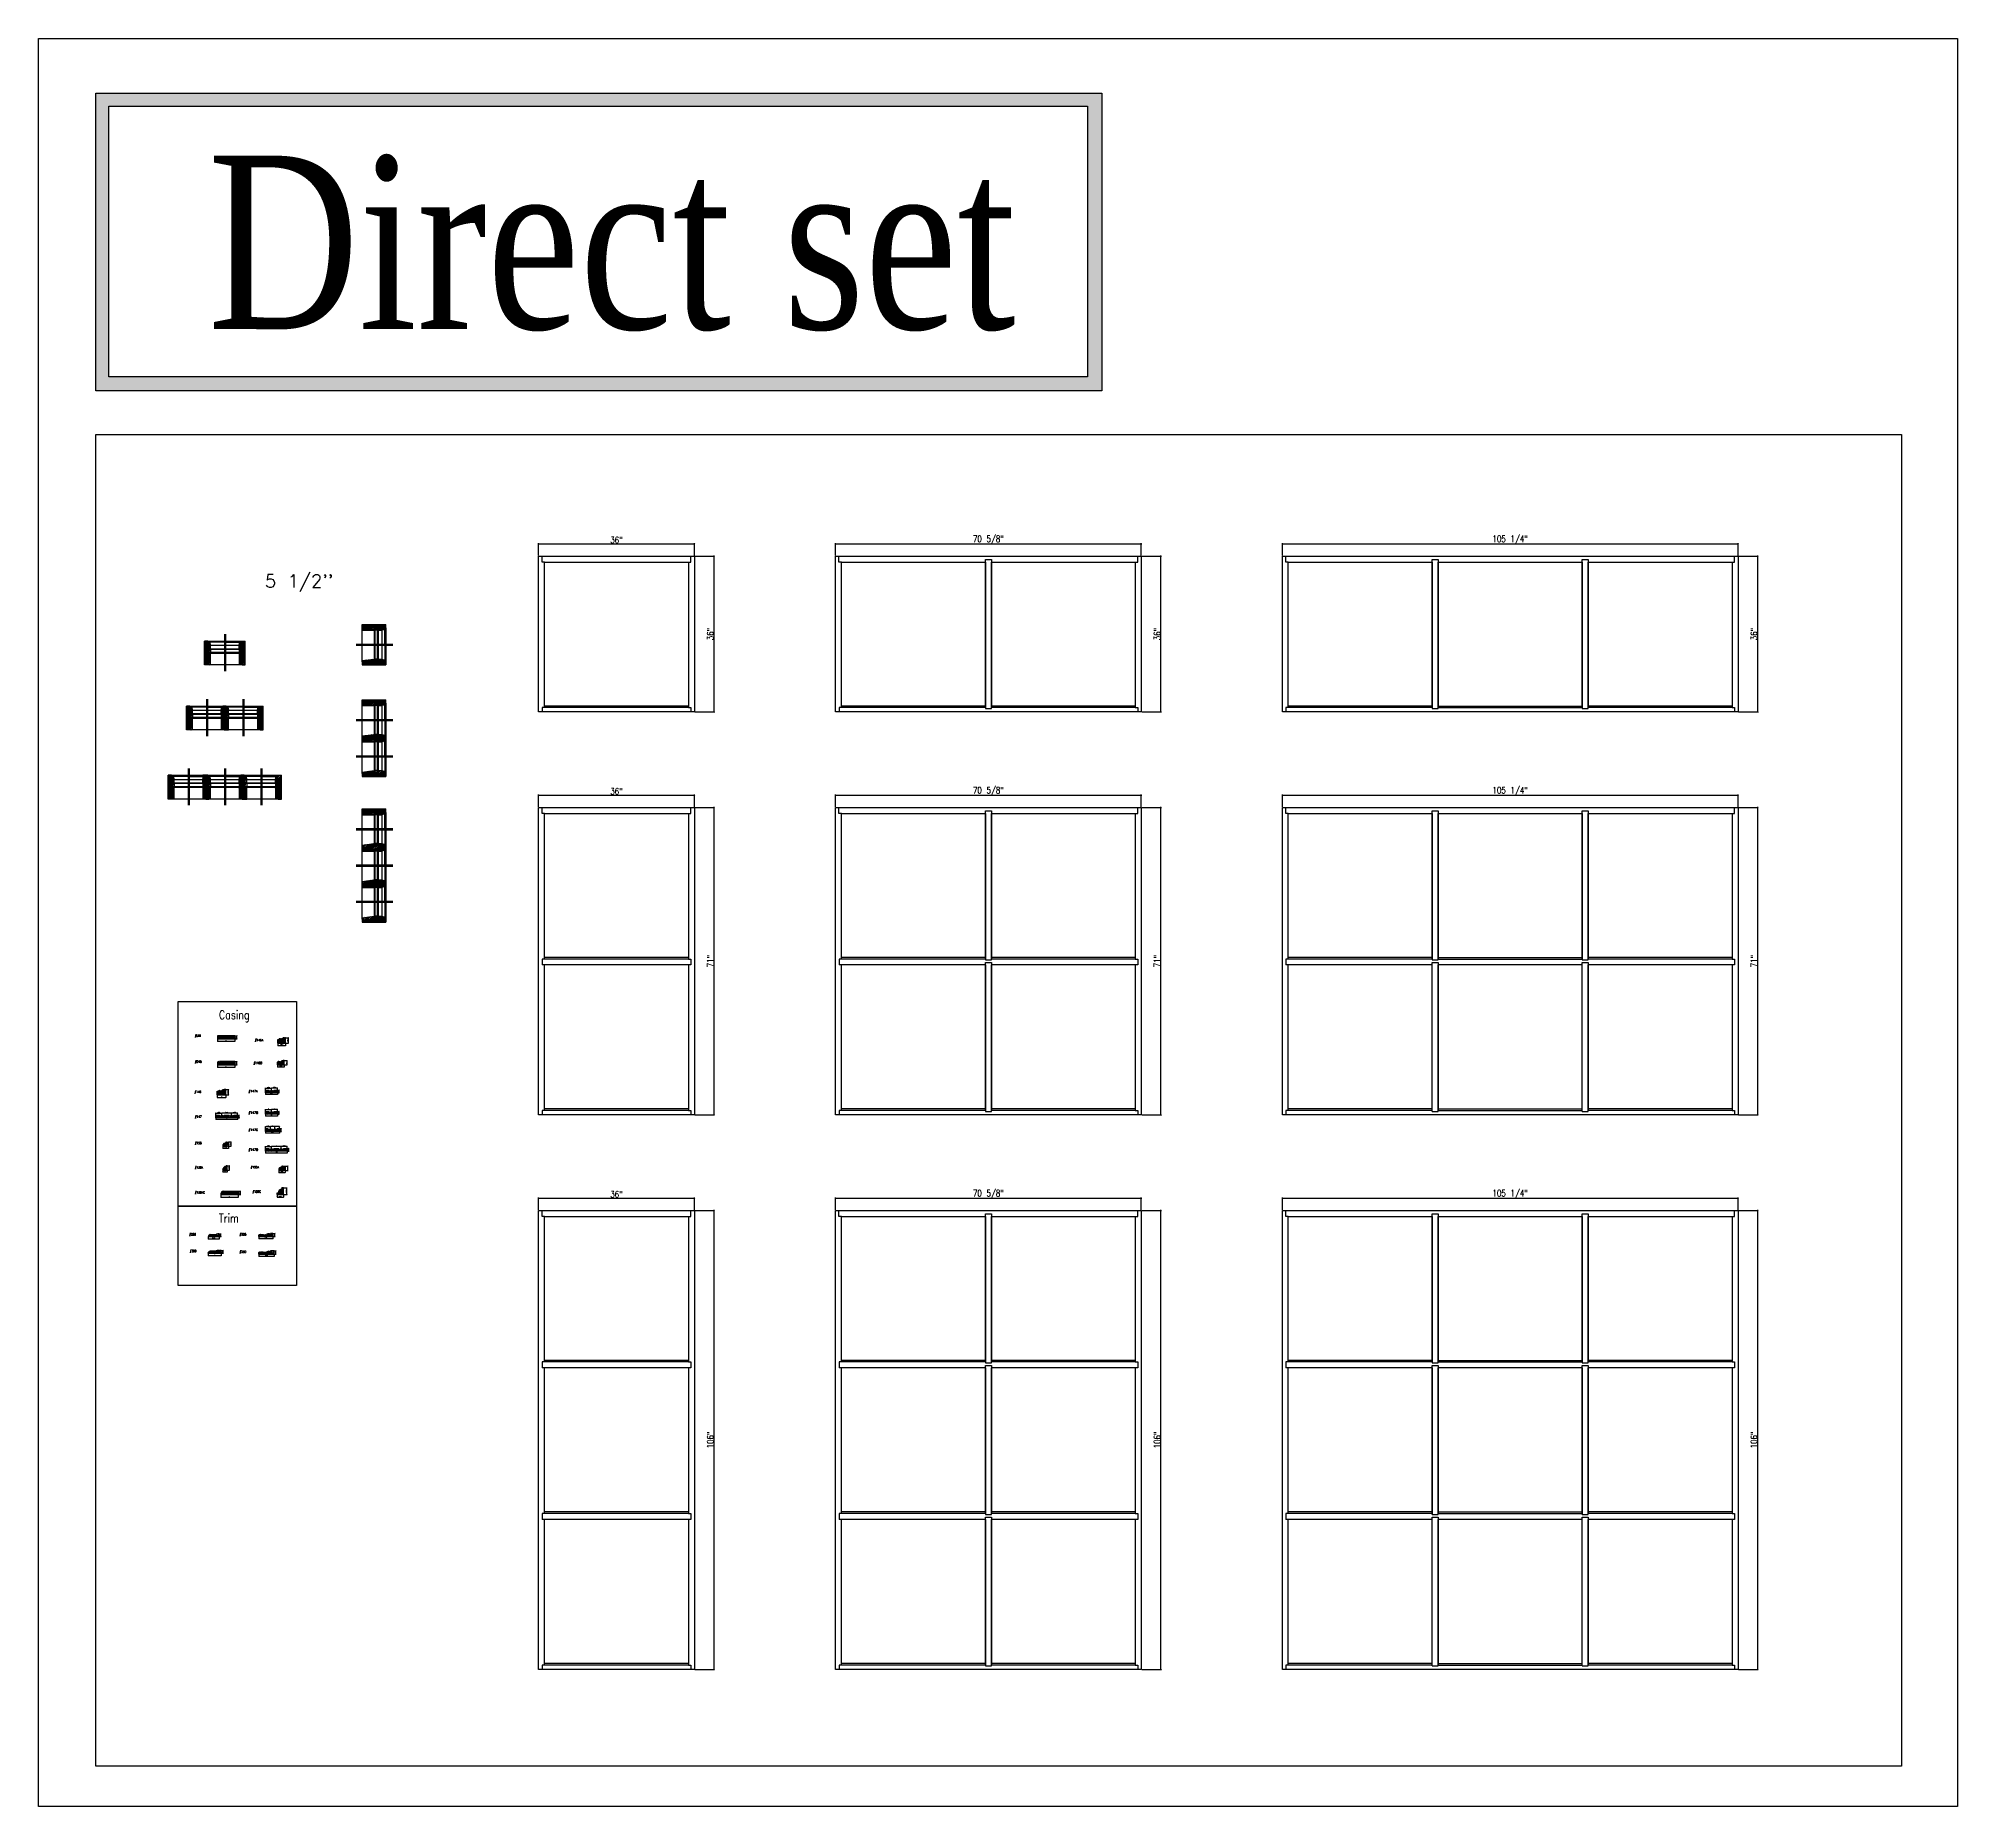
# Model space of a CAD drawing. Header units: inches. Extents: x 1985 to 11287, y 379 to 3234.
# Drawn here: x 8345 to 8788.2, y 761.4 to 1169.7 of the extents above; entities outside this region: 2.
import ezdxf

# ---------------------------------------------------------------- set-up
doc = ezdxf.new("R2010")
doc.units = ezdxf.units.IN
doc.header["$MEASUREMENT"] = 0
doc.layers.get('0').update_dxf_attribs({"linetype": 'CONTINUOUS'})
doc.layers.get('Defpoints').update_dxf_attribs({"linetype": 'CONTINUOUS'})
for name, color, linetype in [('COTE1-1 99', 7, 'CONTINUOUS'), ('detail 99', 30, 'CONTINUOUS'), ('elevation 99', 7, 'CONTINUOUS'), ('glass 99', 6, 'CONTINUOUS'), ('glazing tape 99', 7, 'CONTINUOUS'), ('hatch 99', 1, 'CONTINUOUS'), ('separation 99', 3, 'CONTINUOUS'), ('wood detail 99', 7, 'CONTINUOUS')]:
    doc.layers.add(name, color=color, linetype=linetype)
doc.styles.add('BBB-TEXT', font='romans.shx', dxfattribs={"width": 0.8})
doc.styles.get("Standard").update_dxf_attribs({"font": 'txt.shx', "width": 0.8})
doc.styles.add('Times', font='times.ttf', dxfattribs={"width": 0.8})
doc.dimstyles.new('Elevation', dxfattribs={"dimscale": 2, "dimtxt": 0.75, "dimasz": 0.0625, "dimexe": 0.0625, "dimexo": 0.0625, "dimgap": 0.0625, "dimtad": 1, "dimdec": 5, "dimzin": 0, "dimdsep": 46, "dimlunit": 5, "dimtxsty": 'Standard', "dimblk1": 'OBLIQUE', "dimblk2": 'OBLIQUE', "dimsah": 1, "dimcen": 2, "dimdle": 0.0625, "dimclrd": 1, "dimclre": 1, "dimadec": 1, "dimazin": 0, "dimtfac": 0.375, "dimtdec": 5, "dimtmove": 0, "dimatfit": 3, "dimldrblk": 'OBLIQUE', "dimfxl": 1, "dimfrac": 2, "dimtolj": 1, "dimtzin": 0, "dimarcsym": 0})
doc.dimstyles.new('Muntin', dxfattribs={"dimtxt": 0.125, "dimasz": 0.0625, "dimexe": 0.0625, "dimexo": 0.0625, "dimgap": 0.0625, "dimtad": 1, "dimdec": 5, "dimzin": 0, "dimdsep": 46, "dimlunit": 5, "dimtxsty": 'Standard', "dimblk": 'OBLIQUE', "dimcen": 0.125, "dimclrd": 1, "dimclre": 1, "dimadec": 1, "dimazin": 0, "dimtfac": 0.375, "dimtdec": 5, "dimtmove": 0, "dimatfit": 3, "dimldrblk": 'OBLIQUE', "dimfxl": 1, "dimfrac": 2, "dimtolj": 1, "dimtzin": 0, "dimarcsym": 0})
pattern_1 = [(45, (8056.90585, 887.4128), (-0.1767767, 0.1767767), [])]
pattern_2 = [(45, (8074.6241, 887.4128), (-0.1767767, 0.1767767), [])]
pattern_3 = [(45, (8070.4631, 887.4128), (-0.1767767, 0.1767767), [])]
pattern_4 = [(45, (8074.6241, 871.44887), (-0.1767767, 0.1767767), [])]
pattern_5 = [(45, (8066.24304, 856.44748), (-0.1767767, 0.1767767), [])]
pattern_6 = [(45, (1193.00393, -1910.72807), (-0.176776695, 0.176776695), [])]

# ---------------------------------------------------------------- blocks, each defined once
blk = doc.blocks.new('_OBLIQUE')
at = {"color": 0, "linetype": 'ByBlock'}
blk.add_line((-0.5, -0.5), (0.5, 0.5), dxfattribs=at)
blk = doc.blocks.new('*D8')
at = {"layer": 'COTE1-1 99', "color": 1, "lineweight": -2, "transparency": 16777216}
for p, q in [((8460.36, 1053.01), (8496.61, 1053.01)), ((8460.49, 1050.29), (8460.49, 1053.13)), ((8496.49, 1050.29), (8496.49, 1053.13))]:
    blk.add_line(p, q, dxfattribs=at)
at = {"layer": 'Defpoints', "color": 0, "transparency": 16777216}
for p in [(8496.49, 1053.01), (8460.49, 1050.16), (8496.49, 1050.16)]:
    blk.add_point(p, dxfattribs=at)
at = {"layer": 'COTE1-1 99', "color": 1, "lineweight": -2, "transparency": 16777216, "xscale": 0.125, "yscale": 0.125, "zscale": 0.125, "rotation": 180}
blk.add_blockref('_OBLIQUE', (8460.49, 1053.01), dxfattribs=at)
at = {"layer": 'COTE1-1 99', "color": 1, "lineweight": -2, "transparency": 16777216, "xscale": 0.125, "yscale": 0.125, "zscale": 0.125}
blk.add_blockref('_OBLIQUE', (8496.49, 1053.01), dxfattribs=at)
at = {"layer": 'COTE1-1 99', "color": 0, "transparency": 16777216, "insert": (8478.49, 1053.88), "char_height": 1.5, "attachment_point": 5}
blk.add_mtext('\\A1;36"', dxfattribs=at)
blk = doc.blocks.new('*D9')
at = {"layer": 'COTE1-1 99', "color": 1, "lineweight": -2, "transparency": 16777216}
for p, q in [((8496.61, 1050.16), (8501.16, 1050.16)), ((8501.04, 1014.04), (8501.04, 1050.29)), ((8496.61, 1014.16), (8501.16, 1014.16))]:
    blk.add_line(p, q, dxfattribs=at)
at = {"layer": 'Defpoints', "color": 0, "transparency": 16777216}
for p in [(8496.49, 1050.16), (8501.04, 1050.16), (8496.49, 1014.16)]:
    blk.add_point(p, dxfattribs=at)
at = {"layer": 'COTE1-1 99', "color": 1, "lineweight": -2, "transparency": 16777216, "xscale": 0.125, "yscale": 0.125, "zscale": 0.125}
for p, rotation in [((8501.04, 1050.16), 90), ((8501.04, 1014.16), 270)]:
    blk.add_blockref('_OBLIQUE', p, dxfattribs=dict(at, rotation=rotation))
at = {"layer": 'COTE1-1 99', "color": 0, "transparency": 16777216, "insert": (8500.16, 1032.16), "char_height": 1.5, "attachment_point": 5, "rotation": 90}
blk.add_mtext('\\A1;36"', dxfattribs=at)
blk = doc.blocks.new('*D10')
at = {"layer": 'COTE1-1 99', "color": 1, "lineweight": -2, "transparency": 16777216}
for p, q in [((8528.95, 1053.01), (8599.82, 1053.01)), ((8529.07, 1050.29), (8529.07, 1053.13)), ((8599.7, 1050.29), (8599.7, 1053.13))]:
    blk.add_line(p, q, dxfattribs=at)
at = {"layer": 'Defpoints', "color": 0, "transparency": 16777216}
for p in [(8599.7, 1053.01), (8529.07, 1050.16), (8599.7, 1050.16)]:
    blk.add_point(p, dxfattribs=at)
at = {"layer": 'COTE1-1 99', "color": 1, "lineweight": -2, "transparency": 16777216, "xscale": 0.125, "yscale": 0.125, "zscale": 0.125, "rotation": 180}
blk.add_blockref('_OBLIQUE', (8529.07, 1053.01), dxfattribs=at)
at = {"layer": 'COTE1-1 99', "color": 1, "lineweight": -2, "transparency": 16777216, "xscale": 0.125, "yscale": 0.125, "zscale": 0.125}
blk.add_blockref('_OBLIQUE', (8599.7, 1053.01), dxfattribs=at)
at = {"layer": 'COTE1-1 99', "color": 0, "transparency": 16777216, "insert": (8564.39, 1053.88), "char_height": 1.5, "attachment_point": 5}
blk.add_mtext('\\A1;70 5/8"', dxfattribs=at)
blk = doc.blocks.new('*D11')
at = {"layer": 'COTE1-1 99', "color": 1, "lineweight": -2, "transparency": 16777216}
for p, q in [((8632.16, 1053.01), (8737.66, 1053.01)), ((8632.29, 1050.29), (8632.29, 1053.13)), ((8737.54, 1050.29), (8737.54, 1053.13))]:
    blk.add_line(p, q, dxfattribs=at)
at = {"layer": 'Defpoints', "color": 0, "transparency": 16777216}
for p in [(8737.54, 1053.01), (8632.29, 1050.16), (8737.54, 1050.16)]:
    blk.add_point(p, dxfattribs=at)
at = {"layer": 'COTE1-1 99', "color": 1, "lineweight": -2, "transparency": 16777216, "xscale": 0.125, "yscale": 0.125, "zscale": 0.125, "rotation": 180}
blk.add_blockref('_OBLIQUE', (8632.29, 1053.01), dxfattribs=at)
at = {"layer": 'COTE1-1 99', "color": 1, "lineweight": -2, "transparency": 16777216, "xscale": 0.125, "yscale": 0.125, "zscale": 0.125}
blk.add_blockref('_OBLIQUE', (8737.54, 1053.01), dxfattribs=at)
at = {"layer": 'COTE1-1 99', "color": 0, "transparency": 16777216, "insert": (8684.91, 1053.88), "char_height": 1.5, "attachment_point": 5}
blk.add_mtext('\\A1;105 1/4"', dxfattribs=at)
blk = doc.blocks.new('*D12')
at = {"layer": 'COTE1-1 99', "color": 1, "lineweight": -2, "transparency": 16777216}
for p, q in [((8599.82, 1050.16), (8604.38, 1050.16)), ((8604.25, 1014.04), (8604.25, 1050.29)), ((8599.82, 1014.16), (8604.38, 1014.16))]:
    blk.add_line(p, q, dxfattribs=at)
at = {"layer": 'Defpoints', "color": 0, "transparency": 16777216}
for p in [(8599.7, 1050.16), (8604.25, 1050.16), (8599.7, 1014.16)]:
    blk.add_point(p, dxfattribs=at)
at = {"layer": 'COTE1-1 99', "color": 1, "lineweight": -2, "transparency": 16777216, "xscale": 0.125, "yscale": 0.125, "zscale": 0.125}
for p, rotation in [((8604.25, 1050.16), 90), ((8604.25, 1014.16), 270)]:
    blk.add_blockref('_OBLIQUE', p, dxfattribs=dict(at, rotation=rotation))
at = {"layer": 'COTE1-1 99', "color": 0, "transparency": 16777216, "insert": (8603.38, 1032.16), "char_height": 1.5, "attachment_point": 5, "rotation": 90}
blk.add_mtext('\\A1;36"', dxfattribs=at)
blk = doc.blocks.new('*D13')
at = {"layer": 'COTE1-1 99', "color": 1, "lineweight": -2, "transparency": 16777216}
for p, q in [((8737.66, 1050.16), (8742.21, 1050.16)), ((8742.09, 1014.04), (8742.09, 1050.29)), ((8737.66, 1014.16), (8742.21, 1014.16))]:
    blk.add_line(p, q, dxfattribs=at)
at = {"layer": 'Defpoints', "color": 0, "transparency": 16777216}
for p in [(8737.54, 1050.16), (8742.09, 1050.16), (8737.54, 1014.16)]:
    blk.add_point(p, dxfattribs=at)
at = {"layer": 'COTE1-1 99', "color": 1, "lineweight": -2, "transparency": 16777216, "xscale": 0.125, "yscale": 0.125, "zscale": 0.125}
for p, rotation in [((8742.09, 1050.16), 90), ((8742.09, 1014.16), 270)]:
    blk.add_blockref('_OBLIQUE', p, dxfattribs=dict(at, rotation=rotation))
at = {"layer": 'COTE1-1 99', "color": 0, "transparency": 16777216, "insert": (8741.21, 1032.16), "char_height": 1.5, "attachment_point": 5, "rotation": 90}
blk.add_mtext('\\A1;36"', dxfattribs=at)
blk = doc.blocks.new('*D14')
at = {"layer": 'COTE1-1 99', "color": 1, "lineweight": -2, "transparency": 16777216}
for p, q in [((8460.36, 994.96), (8496.61, 994.96)), ((8460.49, 992.24), (8460.49, 995.09)), ((8496.49, 992.24), (8496.49, 995.09))]:
    blk.add_line(p, q, dxfattribs=at)
at = {"layer": 'Defpoints', "color": 0, "transparency": 16777216}
for p in [(8496.49, 994.96), (8460.49, 992.12), (8496.49, 992.12)]:
    blk.add_point(p, dxfattribs=at)
at = {"layer": 'COTE1-1 99', "color": 1, "lineweight": -2, "transparency": 16777216, "xscale": 0.125, "yscale": 0.125, "zscale": 0.125, "rotation": 180}
blk.add_blockref('_OBLIQUE', (8460.49, 994.96), dxfattribs=at)
at = {"layer": 'COTE1-1 99', "color": 1, "lineweight": -2, "transparency": 16777216, "xscale": 0.125, "yscale": 0.125, "zscale": 0.125}
blk.add_blockref('_OBLIQUE', (8496.49, 994.96), dxfattribs=at)
at = {"layer": 'COTE1-1 99', "color": 0, "transparency": 16777216, "insert": (8478.49, 995.84), "char_height": 1.5, "attachment_point": 5}
blk.add_mtext('\\A1;36"', dxfattribs=at)
blk = doc.blocks.new('*D15')
at = {"layer": 'COTE1-1 99', "color": 1, "lineweight": -2, "transparency": 16777216}
for p, q in [((8496.61, 992.12), (8501.16, 992.12)), ((8501.04, 920.99), (8501.04, 992.24)), ((8496.61, 921.12), (8501.16, 921.12))]:
    blk.add_line(p, q, dxfattribs=at)
at = {"layer": 'Defpoints', "color": 0, "transparency": 16777216}
for p in [(8496.49, 992.12), (8501.04, 992.12), (8496.49, 921.12)]:
    blk.add_point(p, dxfattribs=at)
at = {"layer": 'COTE1-1 99', "color": 1, "lineweight": -2, "transparency": 16777216, "xscale": 0.125, "yscale": 0.125, "zscale": 0.125}
for p, rotation in [((8501.04, 992.12), 90), ((8501.04, 921.12), 270)]:
    blk.add_blockref('_OBLIQUE', p, dxfattribs=dict(at, rotation=rotation))
at = {"layer": 'COTE1-1 99', "color": 0, "transparency": 16777216, "insert": (8500.16, 956.62), "char_height": 1.5, "attachment_point": 5, "rotation": 90}
blk.add_mtext('\\A1;71"', dxfattribs=at)
blk = doc.blocks.new('*D16')
at = {"layer": 'COTE1-1 99', "color": 1, "lineweight": -2, "transparency": 16777216}
for p, q in [((8528.95, 994.96), (8599.82, 994.96)), ((8529.07, 992.24), (8529.07, 995.09)), ((8599.7, 992.24), (8599.7, 995.09))]:
    blk.add_line(p, q, dxfattribs=at)
at = {"layer": 'Defpoints', "color": 0, "transparency": 16777216}
for p in [(8599.7, 994.96), (8529.07, 992.12), (8599.7, 992.12)]:
    blk.add_point(p, dxfattribs=at)
at = {"layer": 'COTE1-1 99', "color": 1, "lineweight": -2, "transparency": 16777216, "xscale": 0.125, "yscale": 0.125, "zscale": 0.125, "rotation": 180}
blk.add_blockref('_OBLIQUE', (8529.07, 994.96), dxfattribs=at)
at = {"layer": 'COTE1-1 99', "color": 1, "lineweight": -2, "transparency": 16777216, "xscale": 0.125, "yscale": 0.125, "zscale": 0.125}
blk.add_blockref('_OBLIQUE', (8599.7, 994.96), dxfattribs=at)
at = {"layer": 'COTE1-1 99', "color": 0, "transparency": 16777216, "insert": (8564.39, 995.84), "char_height": 1.5, "attachment_point": 5}
blk.add_mtext('\\A1;70 5/8"', dxfattribs=at)
blk = doc.blocks.new('*D17')
at = {"layer": 'COTE1-1 99', "color": 1, "lineweight": -2, "transparency": 16777216}
for p, q in [((8632.16, 994.96), (8737.66, 994.96)), ((8632.29, 992.24), (8632.29, 995.09)), ((8737.54, 992.24), (8737.54, 995.09))]:
    blk.add_line(p, q, dxfattribs=at)
at = {"layer": 'Defpoints', "color": 0, "transparency": 16777216}
for p in [(8737.54, 994.96), (8632.29, 992.12), (8737.54, 992.12)]:
    blk.add_point(p, dxfattribs=at)
at = {"layer": 'COTE1-1 99', "color": 1, "lineweight": -2, "transparency": 16777216, "xscale": 0.125, "yscale": 0.125, "zscale": 0.125, "rotation": 180}
blk.add_blockref('_OBLIQUE', (8632.29, 994.96), dxfattribs=at)
at = {"layer": 'COTE1-1 99', "color": 1, "lineweight": -2, "transparency": 16777216, "xscale": 0.125, "yscale": 0.125, "zscale": 0.125}
blk.add_blockref('_OBLIQUE', (8737.54, 994.96), dxfattribs=at)
at = {"layer": 'COTE1-1 99', "color": 0, "transparency": 16777216, "insert": (8684.91, 995.84), "char_height": 1.5, "attachment_point": 5}
blk.add_mtext('\\A1;105 1/4"', dxfattribs=at)
blk = doc.blocks.new('*D2')
at = {"layer": 'COTE1-1 99', "color": 1, "lineweight": -2, "transparency": 16777216}
for p, q in [((8599.82, 992.12), (8604.38, 992.12)), ((8604.25, 920.99), (8604.25, 992.24)), ((8599.82, 921.12), (8604.38, 921.12))]:
    blk.add_line(p, q, dxfattribs=at)
at = {"layer": 'Defpoints', "color": 0, "transparency": 16777216}
for p in [(8599.7, 992.12), (8604.25, 992.12), (8599.7, 921.12)]:
    blk.add_point(p, dxfattribs=at)
at = {"layer": 'COTE1-1 99', "color": 1, "lineweight": -2, "transparency": 16777216, "xscale": 0.125, "yscale": 0.125, "zscale": 0.125}
for p, rotation in [((8604.25, 992.12), 90), ((8604.25, 921.12), 270)]:
    blk.add_blockref('_OBLIQUE', p, dxfattribs=dict(at, rotation=rotation))
at = {"layer": 'COTE1-1 99', "color": 0, "transparency": 16777216, "insert": (8603.38, 956.62), "char_height": 1.5, "attachment_point": 5, "rotation": 90}
blk.add_mtext('\\A1;71"', dxfattribs=at)
blk = doc.blocks.new('*D3')
at = {"layer": 'COTE1-1 99', "color": 1, "lineweight": -2, "transparency": 16777216}
for p, q in [((8737.66, 992.12), (8742.21, 992.12)), ((8742.09, 920.99), (8742.09, 992.24)), ((8737.66, 921.12), (8742.21, 921.12))]:
    blk.add_line(p, q, dxfattribs=at)
at = {"layer": 'Defpoints', "color": 0, "transparency": 16777216}
for p in [(8737.54, 992.12), (8742.09, 992.12), (8737.54, 921.12)]:
    blk.add_point(p, dxfattribs=at)
at = {"layer": 'COTE1-1 99', "color": 1, "lineweight": -2, "transparency": 16777216, "xscale": 0.125, "yscale": 0.125, "zscale": 0.125}
for p, rotation in [((8742.09, 992.12), 90), ((8742.09, 921.12), 270)]:
    blk.add_blockref('_OBLIQUE', p, dxfattribs=dict(at, rotation=rotation))
at = {"layer": 'COTE1-1 99', "color": 0, "transparency": 16777216, "insert": (8741.21, 956.62), "char_height": 1.5, "attachment_point": 5, "rotation": 90}
blk.add_mtext('\\A1;71"', dxfattribs=at)
blk = doc.blocks.new('*D4')
at = {"layer": 'COTE1-1 99', "color": 1, "lineweight": -2, "transparency": 16777216}
for p, q in [((8460.36, 901.91), (8496.61, 901.91)), ((8460.49, 899.2), (8460.49, 902.04)), ((8496.49, 899.2), (8496.49, 902.04))]:
    blk.add_line(p, q, dxfattribs=at)
at = {"layer": 'Defpoints', "color": 0, "transparency": 16777216}
for p in [(8496.49, 901.91), (8460.49, 899.07), (8496.49, 899.07)]:
    blk.add_point(p, dxfattribs=at)
at = {"layer": 'COTE1-1 99', "color": 1, "lineweight": -2, "transparency": 16777216, "xscale": 0.125, "yscale": 0.125, "zscale": 0.125, "rotation": 180}
blk.add_blockref('_OBLIQUE', (8460.49, 901.91), dxfattribs=at)
at = {"layer": 'COTE1-1 99', "color": 1, "lineweight": -2, "transparency": 16777216, "xscale": 0.125, "yscale": 0.125, "zscale": 0.125}
blk.add_blockref('_OBLIQUE', (8496.49, 901.91), dxfattribs=at)
at = {"layer": 'COTE1-1 99', "color": 0, "transparency": 16777216, "insert": (8478.49, 902.79), "char_height": 1.5, "attachment_point": 5}
blk.add_mtext('\\A1;36"', dxfattribs=at)
blk = doc.blocks.new('*D5')
at = {"layer": 'COTE1-1 99', "color": 1, "lineweight": -2, "transparency": 16777216}
for p, q in [((8496.61, 899.07), (8501.16, 899.07)), ((8501.04, 792.95), (8501.04, 899.2)), ((8496.61, 793.07), (8501.16, 793.07))]:
    blk.add_line(p, q, dxfattribs=at)
at = {"layer": 'Defpoints', "color": 0, "transparency": 16777216}
for p in [(8496.49, 899.07), (8501.04, 899.07), (8496.49, 793.07)]:
    blk.add_point(p, dxfattribs=at)
at = {"layer": 'COTE1-1 99', "color": 1, "lineweight": -2, "transparency": 16777216, "xscale": 0.125, "yscale": 0.125, "zscale": 0.125}
for p, rotation in [((8501.04, 899.07), 90), ((8501.04, 793.07), 270)]:
    blk.add_blockref('_OBLIQUE', p, dxfattribs=dict(at, rotation=rotation))
at = {"layer": 'COTE1-1 99', "color": 0, "transparency": 16777216, "insert": (8500.16, 846.07), "char_height": 1.5, "attachment_point": 5, "rotation": 90}
blk.add_mtext('\\A1;106"', dxfattribs=at)
blk = doc.blocks.new('*D6')
at = {"layer": 'COTE1-1 99', "color": 1, "lineweight": -2, "transparency": 16777216}
for p, q in [((8528.95, 901.91), (8599.82, 901.91)), ((8529.07, 899.2), (8529.07, 902.04)), ((8599.7, 899.2), (8599.7, 902.04))]:
    blk.add_line(p, q, dxfattribs=at)
at = {"layer": 'Defpoints', "color": 0, "transparency": 16777216}
for p in [(8599.7, 901.91), (8529.07, 899.07), (8599.7, 899.07)]:
    blk.add_point(p, dxfattribs=at)
at = {"layer": 'COTE1-1 99', "color": 1, "lineweight": -2, "transparency": 16777216, "xscale": 0.125, "yscale": 0.125, "zscale": 0.125, "rotation": 180}
blk.add_blockref('_OBLIQUE', (8529.07, 901.91), dxfattribs=at)
at = {"layer": 'COTE1-1 99', "color": 1, "lineweight": -2, "transparency": 16777216, "xscale": 0.125, "yscale": 0.125, "zscale": 0.125}
blk.add_blockref('_OBLIQUE', (8599.7, 901.91), dxfattribs=at)
at = {"layer": 'COTE1-1 99', "color": 0, "transparency": 16777216, "insert": (8564.39, 902.79), "char_height": 1.5, "attachment_point": 5}
blk.add_mtext('\\A1;70 5/8"', dxfattribs=at)
blk = doc.blocks.new('*D7')
at = {"layer": 'COTE1-1 99', "color": 1, "lineweight": -2, "transparency": 16777216}
for p, q in [((8632.16, 901.91), (8737.66, 901.91)), ((8632.29, 899.2), (8632.29, 902.04)), ((8737.54, 899.2), (8737.54, 902.04))]:
    blk.add_line(p, q, dxfattribs=at)
at = {"layer": 'Defpoints', "color": 0, "transparency": 16777216}
for p in [(8737.54, 901.91), (8632.29, 899.07), (8737.54, 899.07)]:
    blk.add_point(p, dxfattribs=at)
at = {"layer": 'COTE1-1 99', "color": 1, "lineweight": -2, "transparency": 16777216, "xscale": 0.125, "yscale": 0.125, "zscale": 0.125, "rotation": 180}
blk.add_blockref('_OBLIQUE', (8632.29, 901.91), dxfattribs=at)
at = {"layer": 'COTE1-1 99', "color": 1, "lineweight": -2, "transparency": 16777216, "xscale": 0.125, "yscale": 0.125, "zscale": 0.125}
blk.add_blockref('_OBLIQUE', (8737.54, 901.91), dxfattribs=at)
at = {"layer": 'COTE1-1 99', "color": 0, "transparency": 16777216, "insert": (8684.91, 902.79), "char_height": 1.5, "attachment_point": 5}
blk.add_mtext('\\A1;105 1/4"', dxfattribs=at)
blk = doc.blocks.new('*D18')
at = {"layer": 'COTE1-1 99', "color": 1, "lineweight": -2, "transparency": 16777216}
for p, q in [((8599.82, 899.07), (8604.38, 899.07)), ((8604.25, 792.95), (8604.25, 899.2)), ((8599.82, 793.07), (8604.38, 793.07))]:
    blk.add_line(p, q, dxfattribs=at)
at = {"layer": 'Defpoints', "color": 0, "transparency": 16777216}
for p in [(8599.7, 899.07), (8604.25, 899.07), (8599.7, 793.07)]:
    blk.add_point(p, dxfattribs=at)
at = {"layer": 'COTE1-1 99', "color": 1, "lineweight": -2, "transparency": 16777216, "xscale": 0.125, "yscale": 0.125, "zscale": 0.125}
for p, rotation in [((8604.25, 899.07), 90), ((8604.25, 793.07), 270)]:
    blk.add_blockref('_OBLIQUE', p, dxfattribs=dict(at, rotation=rotation))
at = {"layer": 'COTE1-1 99', "color": 0, "transparency": 16777216, "insert": (8603.38, 846.07), "char_height": 1.5, "attachment_point": 5, "rotation": 90}
blk.add_mtext('\\A1;106"', dxfattribs=at)
blk = doc.blocks.new('*D19')
at = {"layer": 'COTE1-1 99', "color": 1, "lineweight": -2, "transparency": 16777216}
for p, q in [((8737.66, 899.07), (8742.21, 899.07)), ((8742.09, 792.95), (8742.09, 899.2)), ((8737.66, 793.07), (8742.21, 793.07))]:
    blk.add_line(p, q, dxfattribs=at)
at = {"layer": 'Defpoints', "color": 0, "transparency": 16777216}
for p in [(8737.54, 899.07), (8742.09, 899.07), (8737.54, 793.07)]:
    blk.add_point(p, dxfattribs=at)
at = {"layer": 'COTE1-1 99', "color": 1, "lineweight": -2, "transparency": 16777216, "xscale": 0.125, "yscale": 0.125, "zscale": 0.125}
for p, rotation in [((8742.09, 899.07), 90), ((8742.09, 793.07), 270)]:
    blk.add_blockref('_OBLIQUE', p, dxfattribs=dict(at, rotation=rotation))
at = {"layer": 'COTE1-1 99', "color": 0, "transparency": 16777216, "insert": (8741.21, 846.07), "char_height": 1.5, "attachment_point": 5, "rotation": 90}
blk.add_mtext('\\A1;106"', dxfattribs=at)
blk = doc.blocks.new('*D40')
at = {"layer": 'COTE1-1 99', "color": 1, "lineweight": -2, "transparency": 16777216}
for p, q in [((8385.97, 920.41), (8385.97, 920.06)), ((8385.97, 920.12), (8390.97, 920.12)), ((8390.97, 920.41), (8390.97, 920.06))]:
    blk.add_line(p, q, dxfattribs=at)
at = {"layer": 'Defpoints', "color": 0, "transparency": 16777216}
for p in [(8385.97, 920.47), (8390.97, 920.47), (8390.97, 920.12)]:
    blk.add_point(p, dxfattribs=at)
at = {"layer": 'COTE1-1 99', "color": 1, "lineweight": -2, "transparency": 16777216, "xscale": 0.0625, "yscale": 0.0625, "zscale": 0.0625, "rotation": 180}
blk.add_blockref('_OBLIQUE', (8385.97, 920.12), dxfattribs=at)
at = {"layer": 'COTE1-1 99', "color": 1, "lineweight": -2, "transparency": 16777216, "xscale": 0.0625, "yscale": 0.0625, "zscale": 0.0625}
blk.add_blockref('_OBLIQUE', (8390.97, 920.12), dxfattribs=at)
at = {"layer": 'COTE1-1 99', "color": 0, "transparency": 16777216, "insert": (8388.53, 920.24), "char_height": 0.125, "attachment_point": 5}
blk.add_mtext('\\A1;5"', dxfattribs=at)
blk = doc.blocks.new('*D41')
at = {"layer": 'COTE1-1 99', "color": 1, "lineweight": -2, "transparency": 16777216}
for p, q in [((8391.03, 921.1), (8391.41, 921.1)), ((8391.03, 920.47), (8391.41, 920.47)), ((8391.35, 920.47), (8391.35, 921.1))]:
    blk.add_line(p, q, dxfattribs=at)
at = {"layer": 'Defpoints', "color": 0, "transparency": 16777216}
for p in [(8390.97, 921.1), (8390.97, 920.47), (8391.35, 921.1)]:
    blk.add_point(p, dxfattribs=at)
at = {"layer": 'COTE1-1 99', "color": 1, "lineweight": -2, "transparency": 16777216, "xscale": 0.0625, "yscale": 0.0625, "zscale": 0.0625}
for p, rotation in [((8391.35, 921.1), 90), ((8391.35, 920.47), 270)]:
    blk.add_blockref('_OBLIQUE', p, dxfattribs=dict(at, rotation=rotation))
at = {"layer": 'COTE1-1 99', "color": 0, "transparency": 16777216, "insert": (8391.22, 920.79), "char_height": 0.125, "attachment_point": 5, "rotation": 90}
blk.add_mtext('\\A1;5/8"', dxfattribs=at)
blk = doc.blocks.new('*D42')
at = {"layer": 'COTE1-1 99', "color": 1, "lineweight": -2, "transparency": 16777216}
for p, q in [((8385.97, 921.16), (8385.97, 921.62)), ((8385.97, 921.56), (8387.35, 921.56)), ((8387.35, 921.16), (8387.35, 921.62))]:
    blk.add_line(p, q, dxfattribs=at)
at = {"layer": 'Defpoints', "color": 0, "transparency": 16777216}
for p in [(8385.97, 921.1), (8387.35, 921.56), (8387.35, 921.1)]:
    blk.add_point(p, dxfattribs=at)
at = {"layer": 'COTE1-1 99', "color": 1, "lineweight": -2, "transparency": 16777216, "xscale": 0.0625, "yscale": 0.0625, "zscale": 0.0625, "rotation": 180}
blk.add_blockref('_OBLIQUE', (8385.97, 921.56), dxfattribs=at)
at = {"layer": 'COTE1-1 99', "color": 1, "lineweight": -2, "transparency": 16777216, "xscale": 0.0625, "yscale": 0.0625, "zscale": 0.0625}
blk.add_blockref('_OBLIQUE', (8387.35, 921.56), dxfattribs=at)
at = {"layer": 'COTE1-1 99', "color": 0, "transparency": 16777216, "insert": (8386.66, 921.68), "char_height": 0.125, "attachment_point": 5}
blk.add_mtext('\\A1;1 3/8"', dxfattribs=at)
blk = doc.blocks.new('*D43')
at = {"layer": 'COTE1-1 99', "color": 1, "lineweight": -2, "transparency": 16777216}
for p, q in [((8389.6, 921.16), (8389.6, 921.62)), ((8390.97, 921.56), (8389.6, 921.56)), ((8390.97, 921.16), (8390.97, 921.62))]:
    blk.add_line(p, q, dxfattribs=at)
at = {"layer": 'Defpoints', "color": 0, "transparency": 16777216}
for p in [(8389.6, 921.56), (8389.6, 921.1), (8390.97, 921.1)]:
    blk.add_point(p, dxfattribs=at)
at = {"layer": 'COTE1-1 99', "color": 1, "lineweight": -2, "transparency": 16777216, "xscale": 0.0625, "yscale": 0.0625, "zscale": 0.0625, "rotation": 180}
blk.add_blockref('_OBLIQUE', (8389.6, 921.56), dxfattribs=at)
at = {"layer": 'COTE1-1 99', "color": 1, "lineweight": -2, "transparency": 16777216, "xscale": 0.0625, "yscale": 0.0625, "zscale": 0.0625}
blk.add_blockref('_OBLIQUE', (8390.97, 921.56), dxfattribs=at)
at = {"layer": 'COTE1-1 99', "color": 0, "transparency": 16777216, "insert": (8390.28, 921.68), "char_height": 0.125, "attachment_point": 5}
blk.add_mtext('\\A1;1 3/8"', dxfattribs=at)
blk = doc.blocks.new('*D44')
at = {"layer": 'COTE1-1 99', "color": 1, "lineweight": -2, "transparency": 16777216}
for p, q in [((8387.35, 921.16), (8387.35, 921.62)), ((8389.6, 921.56), (8387.35, 921.56)), ((8389.6, 921.16), (8389.6, 921.62))]:
    blk.add_line(p, q, dxfattribs=at)
at = {"layer": 'Defpoints', "color": 0, "transparency": 16777216}
for p in [(8387.35, 921.56), (8387.35, 921.1), (8389.6, 921.1)]:
    blk.add_point(p, dxfattribs=at)
at = {"layer": 'COTE1-1 99', "color": 1, "lineweight": -2, "transparency": 16777216, "xscale": 0.0625, "yscale": 0.0625, "zscale": 0.0625, "rotation": 180}
blk.add_blockref('_OBLIQUE', (8387.35, 921.56), dxfattribs=at)
at = {"layer": 'COTE1-1 99', "color": 1, "lineweight": -2, "transparency": 16777216, "xscale": 0.0625, "yscale": 0.0625, "zscale": 0.0625}
blk.add_blockref('_OBLIQUE', (8389.6, 921.56), dxfattribs=at)
at = {"layer": 'COTE1-1 99', "color": 0, "transparency": 16777216, "insert": (8388.47, 921.68), "char_height": 0.125, "attachment_point": 5}
blk.add_mtext('\\A1;2 1/4"', dxfattribs=at)
blk = doc.blocks.new('*D45')
at = {"layer": 'COTE1-1 99', "color": 1, "lineweight": -2, "transparency": 16777216}
for p, q in [((8386.3, 925.67), (8386.3, 925.11)), ((8386.3, 925.17), (8388.3, 925.17)), ((8388.3, 925.67), (8388.3, 925.11))]:
    blk.add_line(p, q, dxfattribs=at)
at = {"layer": 'Defpoints', "color": 0, "transparency": 16777216}
for p in [(8386.3, 925.73), (8388.3, 925.73), (8388.3, 925.17)]:
    blk.add_point(p, dxfattribs=at)
at = {"layer": 'COTE1-1 99', "color": 1, "lineweight": -2, "transparency": 16777216, "xscale": 0.0625, "yscale": 0.0625, "zscale": 0.0625, "rotation": 180}
blk.add_blockref('_OBLIQUE', (8386.3, 925.17), dxfattribs=at)
at = {"layer": 'COTE1-1 99', "color": 1, "lineweight": -2, "transparency": 16777216, "xscale": 0.0625, "yscale": 0.0625, "zscale": 0.0625}
blk.add_blockref('_OBLIQUE', (8388.3, 925.17), dxfattribs=at)
at = {"layer": 'COTE1-1 99', "color": 0, "transparency": 16777216, "insert": (8387.3, 925.3), "char_height": 0.125, "attachment_point": 5}
blk.add_mtext('\\A1;2"', dxfattribs=at)
blk = doc.blocks.new('*D46')
at = {"layer": 'COTE1-1 99', "color": 1, "lineweight": -2, "transparency": 16777216}
for p, q in [((8388.36, 926.98), (8388.96, 926.98)), ((8388.9, 925.73), (8388.9, 926.98)), ((8388.36, 925.73), (8388.96, 925.73))]:
    blk.add_line(p, q, dxfattribs=at)
at = {"layer": 'Defpoints', "color": 0, "transparency": 16777216}
for p in [(8388.3, 926.98), (8388.9, 926.98), (8388.3, 925.73)]:
    blk.add_point(p, dxfattribs=at)
at = {"layer": 'COTE1-1 99', "color": 1, "lineweight": -2, "transparency": 16777216, "xscale": 0.0625, "yscale": 0.0625, "zscale": 0.0625}
for p, rotation in [((8388.9, 926.98), 90), ((8388.9, 925.73), 270)]:
    blk.add_blockref('_OBLIQUE', p, dxfattribs=dict(at, rotation=rotation))
at = {"layer": 'COTE1-1 99', "color": 0, "transparency": 16777216, "insert": (8388.77, 926.35), "char_height": 0.125, "attachment_point": 5, "rotation": 90}
blk.add_mtext('\\A1;1 1/4"', dxfattribs=at)
blk = doc.blocks.new('*D47')
at = {"layer": 'COTE1-1 99', "color": 1, "lineweight": -2, "transparency": 16777216}
for p, q in [((8387.56, 908.33), (8387.56, 907.93)), ((8387.56, 907.99), (8388.56, 907.99)), ((8388.56, 908.33), (8388.56, 907.93))]:
    blk.add_line(p, q, dxfattribs=at)
at = {"layer": 'Defpoints', "color": 0, "transparency": 16777216}
for p in [(8387.56, 908.39), (8388.56, 908.39), (8388.56, 907.99)]:
    blk.add_point(p, dxfattribs=at)
at = {"layer": 'COTE1-1 99', "color": 1, "lineweight": -2, "transparency": 16777216, "xscale": 0.0625, "yscale": 0.0625, "zscale": 0.0625, "rotation": 180}
blk.add_blockref('_OBLIQUE', (8387.56, 907.99), dxfattribs=at)
at = {"layer": 'COTE1-1 99', "color": 1, "lineweight": -2, "transparency": 16777216, "xscale": 0.0625, "yscale": 0.0625, "zscale": 0.0625}
blk.add_blockref('_OBLIQUE', (8388.56, 907.99), dxfattribs=at)
at = {"layer": 'COTE1-1 99', "color": 0, "transparency": 16777216, "insert": (8388.06, 908.12), "char_height": 0.125, "attachment_point": 5}
blk.add_mtext('\\A1;1"', dxfattribs=at)
blk = doc.blocks.new('*D48')
at = {"layer": 'COTE1-1 99', "color": 1, "lineweight": -2, "transparency": 16777216}
for p, q in [((8388.62, 909.39), (8389.15, 909.39)), ((8389.09, 908.39), (8389.09, 909.39)), ((8388.62, 908.39), (8389.15, 908.39))]:
    blk.add_line(p, q, dxfattribs=at)
at = {"layer": 'Defpoints', "color": 0, "transparency": 16777216}
for p in [(8388.56, 909.39), (8389.09, 909.39), (8388.56, 908.39)]:
    blk.add_point(p, dxfattribs=at)
at = {"layer": 'COTE1-1 99', "color": 1, "lineweight": -2, "transparency": 16777216, "xscale": 0.0625, "yscale": 0.0625, "zscale": 0.0625}
for p, rotation in [((8389.09, 909.39), 90), ((8389.09, 908.39), 270)]:
    blk.add_blockref('_OBLIQUE', p, dxfattribs=dict(at, rotation=rotation))
at = {"layer": 'COTE1-1 99', "color": 0, "transparency": 16777216, "insert": (8388.96, 908.89), "char_height": 0.125, "attachment_point": 5, "rotation": 90}
blk.add_mtext('\\A1;1"', dxfattribs=at)
blk = doc.blocks.new('*D49')
at = {"layer": 'COTE1-1 99', "color": 1, "lineweight": -2, "transparency": 16777216}
for p, q in [((8400.1, 902.69), (8400.1, 902.09)), ((8400.1, 902.15), (8401.6, 902.15)), ((8401.6, 902.69), (8401.6, 902.09))]:
    blk.add_line(p, q, dxfattribs=at)
at = {"layer": 'Defpoints', "color": 0, "transparency": 16777216}
for p in [(8400.1, 902.75), (8401.6, 902.75), (8401.6, 902.15)]:
    blk.add_point(p, dxfattribs=at)
at = {"layer": 'COTE1-1 99', "color": 1, "lineweight": -2, "transparency": 16777216, "xscale": 0.0625, "yscale": 0.0625, "zscale": 0.0625, "rotation": 180}
blk.add_blockref('_OBLIQUE', (8400.1, 902.15), dxfattribs=at)
at = {"layer": 'COTE1-1 99', "color": 1, "lineweight": -2, "transparency": 16777216, "xscale": 0.0625, "yscale": 0.0625, "zscale": 0.0625}
blk.add_blockref('_OBLIQUE', (8401.6, 902.15), dxfattribs=at)
at = {"layer": 'COTE1-1 99', "color": 0, "transparency": 16777216, "insert": (8400.85, 902.28), "char_height": 0.125, "attachment_point": 5}
blk.add_mtext('\\A1;1 1/2"', dxfattribs=at)
blk = doc.blocks.new('*D50')
at = {"layer": 'COTE1-1 99', "color": 1, "lineweight": -2, "transparency": 16777216}
for p, q in [((8401.66, 904.25), (8402.41, 904.25)), ((8401.66, 902.75), (8402.41, 902.75)), ((8402.35, 902.75), (8402.35, 904.25))]:
    blk.add_line(p, q, dxfattribs=at)
at = {"layer": 'Defpoints', "color": 0, "transparency": 16777216}
for p in [(8401.6, 904.25), (8401.6, 902.75), (8402.35, 904.25)]:
    blk.add_point(p, dxfattribs=at)
at = {"layer": 'COTE1-1 99', "color": 1, "lineweight": -2, "transparency": 16777216, "xscale": 0.0625, "yscale": 0.0625, "zscale": 0.0625}
for p, rotation in [((8402.35, 904.25), 90), ((8402.35, 902.75), 270)]:
    blk.add_blockref('_OBLIQUE', p, dxfattribs=dict(at, rotation=rotation))
at = {"layer": 'COTE1-1 99', "color": 0, "transparency": 16777216, "insert": (8402.22, 903.5), "char_height": 0.125, "attachment_point": 5, "rotation": 90}
blk.add_mtext('\\A1;1 1/2"', dxfattribs=at)
blk = doc.blocks.new('*D51')
at = {"layer": 'COTE1-1 99', "color": 1, "lineweight": -2, "transparency": 16777216}
for p, q in [((8395.91, 892.94), (8395.91, 892.5)), ((8395.91, 892.56), (8399.16, 892.56)), ((8399.16, 892.94), (8399.16, 892.5))]:
    blk.add_line(p, q, dxfattribs=at)
at = {"layer": 'Defpoints', "color": 0, "transparency": 16777216}
for p in [(8395.91, 893.01), (8399.16, 893.01), (8399.16, 892.56)]:
    blk.add_point(p, dxfattribs=at)
at = {"layer": 'COTE1-1 99', "color": 1, "lineweight": -2, "transparency": 16777216, "xscale": 0.0625, "yscale": 0.0625, "zscale": 0.0625, "rotation": 180}
blk.add_blockref('_OBLIQUE', (8395.91, 892.56), dxfattribs=at)
at = {"layer": 'COTE1-1 99', "color": 1, "lineweight": -2, "transparency": 16777216, "xscale": 0.0625, "yscale": 0.0625, "zscale": 0.0625}
blk.add_blockref('_OBLIQUE', (8399.16, 892.56), dxfattribs=at)
at = {"layer": 'COTE1-1 99', "color": 0, "transparency": 16777216, "insert": (8397.53, 892.69), "char_height": 0.125, "attachment_point": 5}
blk.add_mtext('\\A1;3 1/4"', dxfattribs=at)
blk = doc.blocks.new('*D52')
at = {"layer": 'COTE1-1 99', "color": 1, "lineweight": -2, "transparency": 16777216}
for p, q in [((8399.19, 893.76), (8399.66, 893.76)), ((8399.22, 893.01), (8399.66, 893.01)), ((8399.6, 893.01), (8399.6, 893.76))]:
    blk.add_line(p, q, dxfattribs=at)
at = {"layer": 'Defpoints', "color": 0, "transparency": 16777216}
for p in [(8399.13, 893.76), (8399.16, 893.01), (8399.6, 893.76)]:
    blk.add_point(p, dxfattribs=at)
at = {"layer": 'COTE1-1 99', "color": 1, "lineweight": -2, "transparency": 16777216, "xscale": 0.0625, "yscale": 0.0625, "zscale": 0.0625}
for p, rotation in [((8399.6, 893.76), 90), ((8399.6, 893.01), 270)]:
    blk.add_blockref('_OBLIQUE', p, dxfattribs=dict(at, rotation=rotation))
at = {"layer": 'COTE1-1 99', "color": 0, "transparency": 16777216, "insert": (8399.48, 893.38), "char_height": 0.125, "attachment_point": 5, "rotation": 90}
blk.add_mtext('\\A1;3/4"', dxfattribs=at)
blk = doc.blocks.new('*D53')
at = {"layer": 'COTE1-1 99', "color": 1, "lineweight": -2, "transparency": 16777216}
for p, q in [((8384.19, 889.15), (8384.19, 888.57)), ((8384.19, 888.63), (8387.19, 888.63)), ((8387.19, 889.15), (8387.19, 888.57))]:
    blk.add_line(p, q, dxfattribs=at)
at = {"layer": 'Defpoints', "color": 0, "transparency": 16777216}
for p in [(8384.19, 889.21), (8387.19, 889.21), (8387.19, 888.63)]:
    blk.add_point(p, dxfattribs=at)
at = {"layer": 'COTE1-1 99', "color": 1, "lineweight": -2, "transparency": 16777216, "xscale": 0.0625, "yscale": 0.0625, "zscale": 0.0625, "rotation": 180}
blk.add_blockref('_OBLIQUE', (8384.19, 888.63), dxfattribs=at)
at = {"layer": 'COTE1-1 99', "color": 1, "lineweight": -2, "transparency": 16777216, "xscale": 0.0625, "yscale": 0.0625, "zscale": 0.0625}
blk.add_blockref('_OBLIQUE', (8387.19, 888.63), dxfattribs=at)
at = {"layer": 'COTE1-1 99', "color": 0, "transparency": 16777216, "insert": (8385.69, 888.75), "char_height": 0.125, "attachment_point": 5}
blk.add_mtext('\\A1;3"', dxfattribs=at)
blk = doc.blocks.new('*D54')
at = {"layer": 'COTE1-1 99', "color": 1, "lineweight": -2, "transparency": 16777216}
for p, q in [((8387.22, 889.84), (8387.7, 889.84)), ((8387.26, 889.21), (8387.7, 889.21)), ((8387.64, 889.21), (8387.64, 889.84))]:
    blk.add_line(p, q, dxfattribs=at)
at = {"layer": 'Defpoints', "color": 0, "transparency": 16777216}
for p in [(8387.16, 889.84), (8387.19, 889.21), (8387.64, 889.84)]:
    blk.add_point(p, dxfattribs=at)
at = {"layer": 'COTE1-1 99', "color": 1, "lineweight": -2, "transparency": 16777216, "xscale": 0.0625, "yscale": 0.0625, "zscale": 0.0625}
for p, rotation in [((8387.64, 889.84), 90), ((8387.64, 889.21), 270)]:
    blk.add_blockref('_OBLIQUE', p, dxfattribs=dict(at, rotation=rotation))
at = {"layer": 'COTE1-1 99', "color": 0, "transparency": 16777216, "insert": (8387.51, 889.53), "char_height": 0.125, "attachment_point": 5, "rotation": 90}
blk.add_mtext('\\A1;5/8"', dxfattribs=at)
blk = doc.blocks.new('*D55')
at = {"layer": 'COTE1-1 99', "color": 1, "lineweight": -2, "transparency": 16777216}
for p, q in [((8384.19, 892.94), (8384.19, 892.44)), ((8384.19, 892.5), (8386.69, 892.5)), ((8386.69, 892.94), (8386.69, 892.44))]:
    blk.add_line(p, q, dxfattribs=at)
at = {"layer": 'Defpoints', "color": 0, "transparency": 16777216}
for p in [(8384.19, 893.01), (8386.69, 893.01), (8386.69, 892.5)]:
    blk.add_point(p, dxfattribs=at)
at = {"layer": 'COTE1-1 99', "color": 1, "lineweight": -2, "transparency": 16777216, "xscale": 0.0625, "yscale": 0.0625, "zscale": 0.0625, "rotation": 180}
blk.add_blockref('_OBLIQUE', (8384.19, 892.5), dxfattribs=at)
at = {"layer": 'COTE1-1 99', "color": 1, "lineweight": -2, "transparency": 16777216, "xscale": 0.0625, "yscale": 0.0625, "zscale": 0.0625}
blk.add_blockref('_OBLIQUE', (8386.69, 892.5), dxfattribs=at)
at = {"layer": 'COTE1-1 99', "color": 0, "transparency": 16777216, "insert": (8385.44, 892.63), "char_height": 0.125, "attachment_point": 5}
blk.add_mtext('\\A1;2 1/2"', dxfattribs=at)
blk = doc.blocks.new('*D56')
at = {"layer": 'COTE1-1 99', "color": 1, "lineweight": -2, "transparency": 16777216}
for p, q in [((8386.72, 893.63), (8387.17, 893.63)), ((8386.76, 893.01), (8387.17, 893.01)), ((8387.11, 893.01), (8387.11, 893.63))]:
    blk.add_line(p, q, dxfattribs=at)
at = {"layer": 'Defpoints', "color": 0, "transparency": 16777216}
for p in [(8386.66, 893.63), (8386.69, 893.01), (8387.11, 893.63)]:
    blk.add_point(p, dxfattribs=at)
at = {"layer": 'COTE1-1 99', "color": 1, "lineweight": -2, "transparency": 16777216, "xscale": 0.0625, "yscale": 0.0625, "zscale": 0.0625}
for p, rotation in [((8387.11, 893.63), 90), ((8387.11, 893.01), 270)]:
    blk.add_blockref('_OBLIQUE', p, dxfattribs=dict(at, rotation=rotation))
at = {"layer": 'COTE1-1 99', "color": 0, "transparency": 16777216, "insert": (8386.98, 893.32), "char_height": 0.125, "attachment_point": 5, "rotation": 90}
blk.add_mtext('\\A1;5/8"', dxfattribs=at)
blk = doc.blocks.new('*D57')
at = {"layer": 'COTE1-1 99', "color": 1, "lineweight": -2, "transparency": 16777216}
for p, q in [((8391.18, 903.5), (8391.7, 903.5)), ((8391.18, 902.75), (8391.7, 902.75)), ((8391.64, 902.75), (8391.64, 903.5))]:
    blk.add_line(p, q, dxfattribs=at)
at = {"layer": 'Defpoints', "color": 0, "transparency": 16777216}
for p in [(8391.12, 903.5), (8391.12, 902.75), (8391.64, 903.5)]:
    blk.add_point(p, dxfattribs=at)
at = {"layer": 'COTE1-1 99', "color": 1, "lineweight": -2, "transparency": 16777216, "xscale": 0.0625, "yscale": 0.0625, "zscale": 0.0625}
for p, rotation in [((8391.64, 903.5), 90), ((8391.64, 902.75), 270)]:
    blk.add_blockref('_OBLIQUE', p, dxfattribs=dict(at, rotation=rotation))
at = {"layer": 'COTE1-1 99', "color": 0, "transparency": 16777216, "insert": (8391.51, 903.13), "char_height": 0.125, "attachment_point": 5, "rotation": 90}
blk.add_mtext('\\A1;3/4"', dxfattribs=at)
blk = doc.blocks.new('*D58')
at = {"layer": 'COTE1-1 99', "color": 1, "lineweight": -2, "transparency": 16777216}
for p, q in [((8387.12, 902.69), (8387.12, 902.04)), ((8387.12, 902.1), (8391.12, 902.1)), ((8391.12, 902.69), (8391.12, 902.04))]:
    blk.add_line(p, q, dxfattribs=at)
at = {"layer": 'Defpoints', "color": 0, "transparency": 16777216}
for p in [(8387.12, 902.75), (8391.12, 902.75), (8391.12, 902.1)]:
    blk.add_point(p, dxfattribs=at)
at = {"layer": 'COTE1-1 99', "color": 1, "lineweight": -2, "transparency": 16777216, "xscale": 0.0625, "yscale": 0.0625, "zscale": 0.0625, "rotation": 180}
blk.add_blockref('_OBLIQUE', (8387.12, 902.1), dxfattribs=at)
at = {"layer": 'COTE1-1 99', "color": 1, "lineweight": -2, "transparency": 16777216, "xscale": 0.0625, "yscale": 0.0625, "zscale": 0.0625}
blk.add_blockref('_OBLIQUE', (8391.12, 902.1), dxfattribs=at)
at = {"layer": 'COTE1-1 99', "color": 0, "transparency": 16777216, "insert": (8389.12, 902.23), "char_height": 0.125, "attachment_point": 5}
blk.add_mtext('\\A1;4"', dxfattribs=at)
blk = doc.blocks.new('*D59')
at = {"layer": 'COTE1-1 99', "color": 1, "lineweight": -2, "transparency": 16777216}
for p, q in [((8386.34, 938.6), (8386.34, 938.06)), ((8386.34, 938.12), (8390.34, 938.12)), ((8390.34, 938.6), (8390.34, 938.06))]:
    blk.add_line(p, q, dxfattribs=at)
at = {"layer": 'Defpoints', "color": 0, "transparency": 16777216}
for p in [(8386.34, 938.66), (8390.34, 938.66), (8390.34, 938.12)]:
    blk.add_point(p, dxfattribs=at)
at = {"layer": 'COTE1-1 99', "color": 1, "lineweight": -2, "transparency": 16777216, "xscale": 0.0625, "yscale": 0.0625, "zscale": 0.0625, "rotation": 180}
blk.add_blockref('_OBLIQUE', (8386.34, 938.12), dxfattribs=at)
at = {"layer": 'COTE1-1 99', "color": 1, "lineweight": -2, "transparency": 16777216, "xscale": 0.0625, "yscale": 0.0625, "zscale": 0.0625}
blk.add_blockref('_OBLIQUE', (8390.34, 938.12), dxfattribs=at)
at = {"layer": 'COTE1-1 99', "color": 0, "transparency": 16777216, "insert": (8388.34, 938.24), "char_height": 0.125, "attachment_point": 5}
blk.add_mtext('\\A1;4"', dxfattribs=at)
blk = doc.blocks.new('*D60')
at = {"layer": 'COTE1-1 99', "color": 1, "lineweight": -2, "transparency": 16777216}
for p, q in [((8390.4, 939.41), (8390.88, 939.41)), ((8390.4, 938.66), (8390.88, 938.66)), ((8390.82, 938.66), (8390.82, 939.41))]:
    blk.add_line(p, q, dxfattribs=at)
at = {"layer": 'Defpoints', "color": 0, "transparency": 16777216}
for p in [(8390.34, 939.41), (8390.34, 938.66), (8390.82, 939.41)]:
    blk.add_point(p, dxfattribs=at)
at = {"layer": 'COTE1-1 99', "color": 1, "lineweight": -2, "transparency": 16777216, "xscale": 0.0625, "yscale": 0.0625, "zscale": 0.0625}
for p, rotation in [((8390.82, 939.41), 90), ((8390.82, 938.66), 270)]:
    blk.add_blockref('_OBLIQUE', p, dxfattribs=dict(at, rotation=rotation))
at = {"layer": 'COTE1-1 99', "color": 0, "transparency": 16777216, "insert": (8390.69, 939.04), "char_height": 0.125, "attachment_point": 5, "rotation": 90}
blk.add_mtext('\\A1;3/4"', dxfattribs=at)
blk = doc.blocks.new('*D61')
at = {"layer": 'COTE1-1 99', "color": 1, "lineweight": -2, "transparency": 16777216}
for p, q in [((8386.34, 932.6), (8386.34, 932.06)), ((8386.34, 932.12), (8390.34, 932.12)), ((8390.34, 932.6), (8390.34, 932.06))]:
    blk.add_line(p, q, dxfattribs=at)
at = {"layer": 'Defpoints', "color": 0, "transparency": 16777216}
for p in [(8386.34, 932.67), (8390.34, 932.67), (8390.34, 932.12)]:
    blk.add_point(p, dxfattribs=at)
at = {"layer": 'COTE1-1 99', "color": 1, "lineweight": -2, "transparency": 16777216, "xscale": 0.0625, "yscale": 0.0625, "zscale": 0.0625, "rotation": 180}
blk.add_blockref('_OBLIQUE', (8386.34, 932.12), dxfattribs=at)
at = {"layer": 'COTE1-1 99', "color": 1, "lineweight": -2, "transparency": 16777216, "xscale": 0.0625, "yscale": 0.0625, "zscale": 0.0625}
blk.add_blockref('_OBLIQUE', (8390.34, 932.12), dxfattribs=at)
at = {"layer": 'COTE1-1 99', "color": 0, "transparency": 16777216, "insert": (8388.34, 932.25), "char_height": 0.125, "attachment_point": 5}
blk.add_mtext('\\A1;4"', dxfattribs=at)
blk = doc.blocks.new('*D62')
at = {"layer": 'COTE1-1 99', "color": 1, "lineweight": -2, "transparency": 16777216}
for p, q in [((8390.4, 933.42), (8390.88, 933.42)), ((8390.4, 932.67), (8390.88, 932.67)), ((8390.82, 932.67), (8390.82, 933.42))]:
    blk.add_line(p, q, dxfattribs=at)
at = {"layer": 'Defpoints', "color": 0, "transparency": 16777216}
for p in [(8390.34, 933.42), (8390.34, 932.67), (8390.82, 933.42)]:
    blk.add_point(p, dxfattribs=at)
at = {"layer": 'COTE1-1 99', "color": 1, "lineweight": -2, "transparency": 16777216, "xscale": 0.0625, "yscale": 0.0625, "zscale": 0.0625}
for p, rotation in [((8390.82, 933.42), 90), ((8390.82, 932.67), 270)]:
    blk.add_blockref('_OBLIQUE', p, dxfattribs=dict(at, rotation=rotation))
at = {"layer": 'COTE1-1 99', "color": 0, "transparency": 16777216, "insert": (8390.69, 933.04), "char_height": 0.125, "attachment_point": 5, "rotation": 90}
blk.add_mtext('\\A1;3/4"', dxfattribs=at)
blk = doc.blocks.new('*D63')
at = {"layer": 'COTE1-1 99', "color": 1, "lineweight": -2, "transparency": 16777216}
for p, q in [((8387.6, 913.8), (8387.6, 913.37)), ((8387.6, 913.43), (8388.85, 913.43)), ((8388.85, 913.8), (8388.85, 913.37))]:
    blk.add_line(p, q, dxfattribs=at)
at = {"layer": 'Defpoints', "color": 0, "transparency": 16777216}
for p in [(8387.6, 913.87), (8388.85, 913.87), (8388.85, 913.43)]:
    blk.add_point(p, dxfattribs=at)
at = {"layer": 'COTE1-1 99', "color": 1, "lineweight": -2, "transparency": 16777216, "xscale": 0.0625, "yscale": 0.0625, "zscale": 0.0625, "rotation": 180}
blk.add_blockref('_OBLIQUE', (8387.6, 913.43), dxfattribs=at)
at = {"layer": 'COTE1-1 99', "color": 1, "lineweight": -2, "transparency": 16777216, "xscale": 0.0625, "yscale": 0.0625, "zscale": 0.0625}
blk.add_blockref('_OBLIQUE', (8388.85, 913.43), dxfattribs=at)
at = {"layer": 'COTE1-1 99', "color": 0, "transparency": 16777216, "insert": (8388.22, 913.55), "char_height": 0.125, "attachment_point": 5}
blk.add_mtext('\\A1;1 1/4"', dxfattribs=at)
blk = doc.blocks.new('*D64')
at = {"layer": 'COTE1-1 99', "color": 1, "lineweight": -2, "transparency": 16777216}
for p, q in [((8388.91, 914.87), (8389.53, 914.87)), ((8388.91, 913.87), (8389.53, 913.87)), ((8389.47, 913.87), (8389.47, 914.87))]:
    blk.add_line(p, q, dxfattribs=at)
at = {"layer": 'Defpoints', "color": 0, "transparency": 16777216}
for p in [(8388.85, 914.87), (8388.85, 913.87), (8389.47, 914.87)]:
    blk.add_point(p, dxfattribs=at)
at = {"layer": 'COTE1-1 99', "color": 1, "lineweight": -2, "transparency": 16777216, "xscale": 0.0625, "yscale": 0.0625, "zscale": 0.0625}
for p, rotation in [((8389.47, 914.87), 90), ((8389.47, 913.87), 270)]:
    blk.add_blockref('_OBLIQUE', p, dxfattribs=dict(at, rotation=rotation))
at = {"layer": 'COTE1-1 99', "color": 0, "transparency": 16777216, "insert": (8389.34, 914.37), "char_height": 0.125, "attachment_point": 5, "rotation": 90}
blk.add_mtext('\\A1;1"', dxfattribs=at)
blk = doc.blocks.new('*D65')
at = {"layer": 'COTE1-1 99', "color": 1, "lineweight": -2, "transparency": 16777216}
for p, q in [((8400.27, 937.63), (8400.27, 937.08)), ((8400.27, 937.14), (8402.02, 937.14)), ((8402.02, 937.63), (8402.02, 937.08))]:
    blk.add_line(p, q, dxfattribs=at)
at = {"layer": 'Defpoints', "color": 0, "transparency": 16777216}
for p in [(8400.27, 937.7), (8402.02, 937.7), (8402.02, 937.14)]:
    blk.add_point(p, dxfattribs=at)
at = {"layer": 'COTE1-1 99', "color": 1, "lineweight": -2, "transparency": 16777216, "xscale": 0.0625, "yscale": 0.0625, "zscale": 0.0625, "rotation": 180}
blk.add_blockref('_OBLIQUE', (8400.27, 937.14), dxfattribs=at)
at = {"layer": 'COTE1-1 99', "color": 1, "lineweight": -2, "transparency": 16777216, "xscale": 0.0625, "yscale": 0.0625, "zscale": 0.0625}
blk.add_blockref('_OBLIQUE', (8402.02, 937.14), dxfattribs=at)
at = {"layer": 'COTE1-1 99', "color": 0, "transparency": 16777216, "insert": (8401.14, 937.26), "char_height": 0.125, "attachment_point": 5}
blk.add_mtext('\\A1;1 3/4"', dxfattribs=at)
blk = doc.blocks.new('*D66')
at = {"layer": 'COTE1-1 99', "color": 1, "lineweight": -2, "transparency": 16777216}
for p, q in [((8402.08, 938.95), (8402.77, 938.95)), ((8402.08, 937.7), (8402.77, 937.7)), ((8402.71, 937.7), (8402.71, 938.95))]:
    blk.add_line(p, q, dxfattribs=at)
at = {"layer": 'Defpoints', "color": 0, "transparency": 16777216}
for p in [(8402.02, 938.95), (8402.02, 937.7), (8402.71, 938.95)]:
    blk.add_point(p, dxfattribs=at)
at = {"layer": 'COTE1-1 99', "color": 1, "lineweight": -2, "transparency": 16777216, "xscale": 0.0625, "yscale": 0.0625, "zscale": 0.0625}
for p, rotation in [((8402.71, 938.95), 90), ((8402.71, 937.7), 270)]:
    blk.add_blockref('_OBLIQUE', p, dxfattribs=dict(at, rotation=rotation))
at = {"layer": 'COTE1-1 99', "color": 0, "transparency": 16777216, "insert": (8402.59, 938.32), "char_height": 0.125, "attachment_point": 5, "rotation": 90}
blk.add_mtext('\\A1;1 1/4"', dxfattribs=at)
blk = doc.blocks.new('*D67')
at = {"layer": 'COTE1-1 99', "color": 1, "lineweight": -2, "transparency": 16777216}
for p, q in [((8400.22, 932.6), (8400.22, 932.16)), ((8400.22, 932.22), (8401.72, 932.22)), ((8401.72, 932.6), (8401.72, 932.16))]:
    blk.add_line(p, q, dxfattribs=at)
at = {"layer": 'Defpoints', "color": 0, "transparency": 16777216}
for p in [(8400.22, 932.67), (8401.72, 932.67), (8401.72, 932.22)]:
    blk.add_point(p, dxfattribs=at)
at = {"layer": 'COTE1-1 99', "color": 1, "lineweight": -2, "transparency": 16777216, "xscale": 0.0625, "yscale": 0.0625, "zscale": 0.0625, "rotation": 180}
blk.add_blockref('_OBLIQUE', (8400.22, 932.22), dxfattribs=at)
at = {"layer": 'COTE1-1 99', "color": 1, "lineweight": -2, "transparency": 16777216, "xscale": 0.0625, "yscale": 0.0625, "zscale": 0.0625}
blk.add_blockref('_OBLIQUE', (8401.72, 932.22), dxfattribs=at)
at = {"layer": 'COTE1-1 99', "color": 0, "transparency": 16777216, "insert": (8400.97, 932.35), "char_height": 0.125, "attachment_point": 5}
blk.add_mtext('\\A1;1 1/2"', dxfattribs=at)
blk = doc.blocks.new('*D68')
at = {"layer": 'COTE1-1 99', "color": 1, "lineweight": -2, "transparency": 16777216}
for p, q in [((8401.78, 933.67), (8402.47, 933.67)), ((8401.78, 932.67), (8402.47, 932.67)), ((8402.41, 932.67), (8402.41, 933.67))]:
    blk.add_line(p, q, dxfattribs=at)
at = {"layer": 'Defpoints', "color": 0, "transparency": 16777216}
for p in [(8401.72, 933.67), (8401.72, 932.67), (8402.41, 933.67)]:
    blk.add_point(p, dxfattribs=at)
at = {"layer": 'COTE1-1 99', "color": 1, "lineweight": -2, "transparency": 16777216, "xscale": 0.0625, "yscale": 0.0625, "zscale": 0.0625}
for p, rotation in [((8402.41, 933.67), 90), ((8402.41, 932.67), 270)]:
    blk.add_blockref('_OBLIQUE', p, dxfattribs=dict(at, rotation=rotation))
at = {"layer": 'COTE1-1 99', "color": 0, "transparency": 16777216, "insert": (8402.29, 933.04), "char_height": 0.125, "attachment_point": 5, "rotation": 90}
blk.add_mtext('\\A1;1"', dxfattribs=at)
blk = doc.blocks.new('*D69')
at = {"layer": 'COTE1-1 99', "color": 1, "lineweight": -2, "transparency": 16777216}
for p, q in [((8400.49, 908.23), (8400.49, 907.8)), ((8400.49, 907.86), (8401.99, 907.86)), ((8401.99, 908.23), (8401.99, 907.8))]:
    blk.add_line(p, q, dxfattribs=at)
at = {"layer": 'Defpoints', "color": 0, "transparency": 16777216}
for p in [(8400.49, 908.29), (8401.99, 908.29), (8401.99, 907.86)]:
    blk.add_point(p, dxfattribs=at)
at = {"layer": 'COTE1-1 99', "color": 1, "lineweight": -2, "transparency": 16777216, "xscale": 0.0625, "yscale": 0.0625, "zscale": 0.0625, "rotation": 180}
blk.add_blockref('_OBLIQUE', (8400.49, 907.86), dxfattribs=at)
at = {"layer": 'COTE1-1 99', "color": 1, "lineweight": -2, "transparency": 16777216, "xscale": 0.0625, "yscale": 0.0625, "zscale": 0.0625}
blk.add_blockref('_OBLIQUE', (8401.99, 907.86), dxfattribs=at)
at = {"layer": 'COTE1-1 99', "color": 0, "transparency": 16777216, "insert": (8401.24, 907.98), "char_height": 0.125, "attachment_point": 5}
blk.add_mtext('\\A1;1 1/2"', dxfattribs=at)
blk = doc.blocks.new('*D70')
at = {"layer": 'COTE1-1 99', "color": 1, "lineweight": -2, "transparency": 16777216}
for p, q in [((8402.05, 909.29), (8402.68, 909.29)), ((8402.61, 908.29), (8402.61, 909.29)), ((8402.05, 908.29), (8402.68, 908.29))]:
    blk.add_line(p, q, dxfattribs=at)
at = {"layer": 'Defpoints', "color": 0, "transparency": 16777216}
for p in [(8401.99, 909.29), (8402.61, 909.29), (8401.99, 908.29)]:
    blk.add_point(p, dxfattribs=at)
at = {"layer": 'COTE1-1 99', "color": 1, "lineweight": -2, "transparency": 16777216, "xscale": 0.0625, "yscale": 0.0625, "zscale": 0.0625}
for p, rotation in [((8402.61, 909.29), 90), ((8402.61, 908.29), 270)]:
    blk.add_blockref('_OBLIQUE', p, dxfattribs=dict(at, rotation=rotation))
at = {"layer": 'COTE1-1 99', "color": 0, "transparency": 16777216, "insert": (8402.49, 908.79), "char_height": 0.125, "attachment_point": 5, "rotation": 90}
blk.add_mtext('\\A1;1"', dxfattribs=at)
blk = doc.blocks.new('*D20')
at = {"layer": 'COTE1-1 99', "color": 1, "lineweight": -2, "transparency": 16777216}
for p, q in [((8395.91, 888.9), (8395.91, 888.45)), ((8395.91, 888.52), (8399.41, 888.52)), ((8399.41, 888.9), (8399.41, 888.45))]:
    blk.add_line(p, q, dxfattribs=at)
at = {"layer": 'Defpoints', "color": 0, "transparency": 16777216}
for p in [(8395.91, 888.96), (8399.41, 888.96), (8399.41, 888.52)]:
    blk.add_point(p, dxfattribs=at)
at = {"layer": 'COTE1-1 99', "color": 1, "lineweight": -2, "transparency": 16777216, "xscale": 0.0625, "yscale": 0.0625, "zscale": 0.0625, "rotation": 180}
blk.add_blockref('_OBLIQUE', (8395.91, 888.52), dxfattribs=at)
at = {"layer": 'COTE1-1 99', "color": 1, "lineweight": -2, "transparency": 16777216, "xscale": 0.0625, "yscale": 0.0625, "zscale": 0.0625}
blk.add_blockref('_OBLIQUE', (8399.41, 888.52), dxfattribs=at)
at = {"layer": 'COTE1-1 99', "color": 0, "transparency": 16777216, "insert": (8397.66, 888.64), "char_height": 0.125, "attachment_point": 5}
blk.add_mtext('\\A1;3 1/2"', dxfattribs=at)
blk = doc.blocks.new('*D21')
at = {"layer": 'COTE1-1 99', "color": 1, "lineweight": -2, "transparency": 16777216}
for p, q in [((8399.44, 889.71), (8399.91, 889.71)), ((8399.47, 888.96), (8399.91, 888.96)), ((8399.85, 888.96), (8399.85, 889.71))]:
    blk.add_line(p, q, dxfattribs=at)
at = {"layer": 'Defpoints', "color": 0, "transparency": 16777216}
for p in [(8399.38, 889.71), (8399.41, 888.96), (8399.85, 889.71)]:
    blk.add_point(p, dxfattribs=at)
at = {"layer": 'COTE1-1 99', "color": 1, "lineweight": -2, "transparency": 16777216, "xscale": 0.0625, "yscale": 0.0625, "zscale": 0.0625}
for p, rotation in [((8399.85, 889.71), 90), ((8399.85, 888.96), 270)]:
    blk.add_blockref('_OBLIQUE', p, dxfattribs=dict(at, rotation=rotation))
at = {"layer": 'COTE1-1 99', "color": 0, "transparency": 16777216, "insert": (8399.73, 889.33), "char_height": 0.125, "attachment_point": 5, "rotation": 90}
blk.add_mtext('\\A1;3/4"', dxfattribs=at)
blk = doc.blocks.new('*D26')
at = {"layer": 'COTE1-1 99', "color": 1, "lineweight": -2, "transparency": 16777216}
for p, q in [((8397.43, 912.68), (8397.43, 912.32)), ((8397.43, 912.38), (8402.43, 912.38)), ((8402.43, 912.68), (8402.43, 912.32))]:
    blk.add_line(p, q, dxfattribs=at)
at = {"layer": 'Defpoints', "color": 0, "transparency": 16777216}
for p in [(8397.43, 912.74), (8402.43, 912.74), (8402.43, 912.38)]:
    blk.add_point(p, dxfattribs=at)
at = {"layer": 'COTE1-1 99', "color": 1, "lineweight": -2, "transparency": 16777216, "xscale": 0.0625, "yscale": 0.0625, "zscale": 0.0625, "rotation": 180}
blk.add_blockref('_OBLIQUE', (8397.43, 912.38), dxfattribs=at)
at = {"layer": 'COTE1-1 99', "color": 1, "lineweight": -2, "transparency": 16777216, "xscale": 0.0625, "yscale": 0.0625, "zscale": 0.0625}
blk.add_blockref('_OBLIQUE', (8402.43, 912.38), dxfattribs=at)
at = {"layer": 'COTE1-1 99', "color": 0, "transparency": 16777216, "insert": (8399.99, 912.51), "char_height": 0.125, "attachment_point": 5}
blk.add_mtext('\\A1;"X"', dxfattribs=at)
blk = doc.blocks.new('*D27')
at = {"layer": 'COTE1-1 99', "color": 1, "lineweight": -2, "transparency": 16777216}
for p, q in [((8402.49, 913.36), (8402.87, 913.36)), ((8402.81, 912.74), (8402.81, 913.36)), ((8402.49, 912.74), (8402.87, 912.74))]:
    blk.add_line(p, q, dxfattribs=at)
at = {"layer": 'Defpoints', "color": 0, "transparency": 16777216}
for p in [(8402.43, 913.36), (8402.81, 913.36), (8402.43, 912.74)]:
    blk.add_point(p, dxfattribs=at)
at = {"layer": 'COTE1-1 99', "color": 1, "lineweight": -2, "transparency": 16777216, "xscale": 0.0625, "yscale": 0.0625, "zscale": 0.0625}
for p, rotation in [((8402.81, 913.36), 90), ((8402.81, 912.74), 270)]:
    blk.add_blockref('_OBLIQUE', p, dxfattribs=dict(at, rotation=rotation))
at = {"layer": 'COTE1-1 99', "color": 0, "transparency": 16777216, "insert": (8402.68, 913.05), "char_height": 0.125, "attachment_point": 5, "rotation": 90}
blk.add_mtext('\\A1;5/8"', dxfattribs=at)
blk = doc.blocks.new('*D28')
at = {"layer": 'COTE1-1 99', "color": 1, "lineweight": -2, "transparency": 16777216}
for p, q in [((8397.43, 913.43), (8397.43, 913.89)), ((8397.43, 913.82), (8398.81, 913.82)), ((8398.81, 913.43), (8398.81, 913.89))]:
    blk.add_line(p, q, dxfattribs=at)
at = {"layer": 'Defpoints', "color": 0, "transparency": 16777216}
for p in [(8397.43, 913.36), (8398.81, 913.82), (8398.81, 913.36)]:
    blk.add_point(p, dxfattribs=at)
at = {"layer": 'COTE1-1 99', "color": 1, "lineweight": -2, "transparency": 16777216, "xscale": 0.0625, "yscale": 0.0625, "zscale": 0.0625, "rotation": 180}
blk.add_blockref('_OBLIQUE', (8397.43, 913.82), dxfattribs=at)
at = {"layer": 'COTE1-1 99', "color": 1, "lineweight": -2, "transparency": 16777216, "xscale": 0.0625, "yscale": 0.0625, "zscale": 0.0625}
blk.add_blockref('_OBLIQUE', (8398.81, 913.82), dxfattribs=at)
at = {"layer": 'COTE1-1 99', "color": 0, "transparency": 16777216, "insert": (8398.12, 913.95), "char_height": 0.125, "attachment_point": 5}
blk.add_mtext('\\A1;1 3/8"', dxfattribs=at)
blk = doc.blocks.new('*D29')
at = {"layer": 'COTE1-1 99', "color": 1, "lineweight": -2, "transparency": 16777216}
for p, q in [((8401.06, 913.43), (8401.06, 913.89)), ((8402.43, 913.82), (8401.06, 913.82)), ((8402.43, 913.43), (8402.43, 913.89))]:
    blk.add_line(p, q, dxfattribs=at)
at = {"layer": 'Defpoints', "color": 0, "transparency": 16777216}
for p in [(8401.06, 913.82), (8401.06, 913.36), (8402.43, 913.36)]:
    blk.add_point(p, dxfattribs=at)
at = {"layer": 'COTE1-1 99', "color": 1, "lineweight": -2, "transparency": 16777216, "xscale": 0.0625, "yscale": 0.0625, "zscale": 0.0625, "rotation": 180}
blk.add_blockref('_OBLIQUE', (8401.06, 913.82), dxfattribs=at)
at = {"layer": 'COTE1-1 99', "color": 1, "lineweight": -2, "transparency": 16777216, "xscale": 0.0625, "yscale": 0.0625, "zscale": 0.0625}
blk.add_blockref('_OBLIQUE', (8402.43, 913.82), dxfattribs=at)
at = {"layer": 'COTE1-1 99', "color": 0, "transparency": 16777216, "insert": (8401.74, 913.95), "char_height": 0.125, "attachment_point": 5}
blk.add_mtext('\\A1;1 3/8"', dxfattribs=at)
blk = doc.blocks.new('*D30')
at = {"layer": 'COTE1-1 99', "color": 1, "lineweight": -2, "transparency": 16777216}
for p, q in [((8398.81, 913.43), (8398.81, 913.89)), ((8401.06, 913.82), (8398.81, 913.82)), ((8401.06, 913.43), (8401.06, 913.89))]:
    blk.add_line(p, q, dxfattribs=at)
at = {"layer": 'Defpoints', "color": 0, "transparency": 16777216}
for p in [(8398.81, 913.82), (8398.81, 913.36), (8401.06, 913.36)]:
    blk.add_point(p, dxfattribs=at)
at = {"layer": 'COTE1-1 99', "color": 1, "lineweight": -2, "transparency": 16777216, "xscale": 0.0625, "yscale": 0.0625, "zscale": 0.0625, "rotation": 180}
blk.add_blockref('_OBLIQUE', (8398.81, 913.82), dxfattribs=at)
at = {"layer": 'COTE1-1 99', "color": 1, "lineweight": -2, "transparency": 16777216, "xscale": 0.0625, "yscale": 0.0625, "zscale": 0.0625}
blk.add_blockref('_OBLIQUE', (8401.06, 913.82), dxfattribs=at)
at = {"layer": 'COTE1-1 99', "color": 0, "transparency": 16777216, "insert": (8399.93, 913.95), "char_height": 0.125, "attachment_point": 5}
blk.add_mtext('\\A1;"X"', dxfattribs=at)
blk = doc.blocks.new('*D31')
at = {"layer": 'COTE1-1 99', "color": 1, "lineweight": -2, "transparency": 16777216}
for p, q in [((8397.43, 917.26), (8397.43, 916.9)), ((8397.43, 916.97), (8400.68, 916.97)), ((8400.68, 917.26), (8400.68, 916.9))]:
    blk.add_line(p, q, dxfattribs=at)
at = {"layer": 'Defpoints', "color": 0, "transparency": 16777216}
for p in [(8397.43, 917.32), (8400.68, 917.32), (8400.68, 916.97)]:
    blk.add_point(p, dxfattribs=at)
at = {"layer": 'COTE1-1 99', "color": 1, "lineweight": -2, "transparency": 16777216, "xscale": 0.0625, "yscale": 0.0625, "zscale": 0.0625, "rotation": 180}
blk.add_blockref('_OBLIQUE', (8397.43, 916.97), dxfattribs=at)
at = {"layer": 'COTE1-1 99', "color": 1, "lineweight": -2, "transparency": 16777216, "xscale": 0.0625, "yscale": 0.0625, "zscale": 0.0625}
blk.add_blockref('_OBLIQUE', (8400.68, 916.97), dxfattribs=at)
at = {"layer": 'COTE1-1 99', "color": 0, "transparency": 16777216, "insert": (8399.05, 917.09), "char_height": 0.125, "attachment_point": 5}
blk.add_mtext('\\A1;3 1/4"', dxfattribs=at)
blk = doc.blocks.new('*D32')
at = {"layer": 'COTE1-1 99', "color": 1, "lineweight": -2, "transparency": 16777216}
for p, q in [((8400.74, 917.95), (8401.12, 917.95)), ((8401.06, 917.32), (8401.06, 917.95)), ((8400.74, 917.32), (8401.12, 917.32))]:
    blk.add_line(p, q, dxfattribs=at)
at = {"layer": 'Defpoints', "color": 0, "transparency": 16777216}
for p in [(8400.68, 917.95), (8401.06, 917.95), (8400.68, 917.32)]:
    blk.add_point(p, dxfattribs=at)
at = {"layer": 'COTE1-1 99', "color": 1, "lineweight": -2, "transparency": 16777216, "xscale": 0.0625, "yscale": 0.0625, "zscale": 0.0625}
for p, rotation in [((8401.06, 917.95), 90), ((8401.06, 917.32), 270)]:
    blk.add_blockref('_OBLIQUE', p, dxfattribs=dict(at, rotation=rotation))
at = {"layer": 'COTE1-1 99', "color": 0, "transparency": 16777216, "insert": (8400.93, 917.64), "char_height": 0.125, "attachment_point": 5, "rotation": 90}
blk.add_mtext('\\A1;5/8"', dxfattribs=at)
blk = doc.blocks.new('*D33')
at = {"layer": 'COTE1-1 99', "color": 1, "lineweight": -2, "transparency": 16777216}
for p, q in [((8397.43, 918.01), (8397.43, 918.47)), ((8397.43, 918.41), (8398.56, 918.41)), ((8398.56, 918.01), (8398.56, 918.47))]:
    blk.add_line(p, q, dxfattribs=at)
at = {"layer": 'Defpoints', "color": 0, "transparency": 16777216}
for p in [(8397.43, 917.95), (8398.56, 918.41), (8398.56, 917.95)]:
    blk.add_point(p, dxfattribs=at)
at = {"layer": 'COTE1-1 99', "color": 1, "lineweight": -2, "transparency": 16777216, "xscale": 0.0625, "yscale": 0.0625, "zscale": 0.0625, "rotation": 180}
blk.add_blockref('_OBLIQUE', (8397.43, 918.41), dxfattribs=at)
at = {"layer": 'COTE1-1 99', "color": 1, "lineweight": -2, "transparency": 16777216, "xscale": 0.0625, "yscale": 0.0625, "zscale": 0.0625}
blk.add_blockref('_OBLIQUE', (8398.56, 918.41), dxfattribs=at)
at = {"layer": 'COTE1-1 99', "color": 0, "transparency": 16777216, "insert": (8397.99, 918.53), "char_height": 0.125, "attachment_point": 5}
blk.add_mtext('\\A1;1 1/8"', dxfattribs=at)
blk = doc.blocks.new('*D34')
at = {"layer": 'COTE1-1 99', "color": 1, "lineweight": -2, "transparency": 16777216}
for p, q in [((8399.56, 918.01), (8399.56, 918.47)), ((8400.68, 918.41), (8399.56, 918.41)), ((8400.68, 918.01), (8400.68, 918.47))]:
    blk.add_line(p, q, dxfattribs=at)
at = {"layer": 'Defpoints', "color": 0, "transparency": 16777216}
for p in [(8399.56, 918.41), (8399.56, 917.95), (8400.68, 917.95)]:
    blk.add_point(p, dxfattribs=at)
at = {"layer": 'COTE1-1 99', "color": 1, "lineweight": -2, "transparency": 16777216, "xscale": 0.0625, "yscale": 0.0625, "zscale": 0.0625, "rotation": 180}
blk.add_blockref('_OBLIQUE', (8399.56, 918.41), dxfattribs=at)
at = {"layer": 'COTE1-1 99', "color": 1, "lineweight": -2, "transparency": 16777216, "xscale": 0.0625, "yscale": 0.0625, "zscale": 0.0625}
blk.add_blockref('_OBLIQUE', (8400.68, 918.41), dxfattribs=at)
at = {"layer": 'COTE1-1 99', "color": 0, "transparency": 16777216, "insert": (8400.12, 918.53), "char_height": 0.125, "attachment_point": 5}
blk.add_mtext('\\A1;1 1/8"', dxfattribs=at)
blk = doc.blocks.new('*D35')
at = {"layer": 'COTE1-1 99', "color": 1, "lineweight": -2, "transparency": 16777216}
for p, q in [((8398.56, 918.01), (8398.56, 918.47)), ((8399.56, 918.41), (8398.56, 918.41)), ((8399.56, 918.01), (8399.56, 918.47))]:
    blk.add_line(p, q, dxfattribs=at)
at = {"layer": 'Defpoints', "color": 0, "transparency": 16777216}
for p in [(8398.56, 918.41), (8398.56, 917.95), (8399.56, 917.95)]:
    blk.add_point(p, dxfattribs=at)
at = {"layer": 'COTE1-1 99', "color": 1, "lineweight": -2, "transparency": 16777216, "xscale": 0.0625, "yscale": 0.0625, "zscale": 0.0625, "rotation": 180}
blk.add_blockref('_OBLIQUE', (8398.56, 918.41), dxfattribs=at)
at = {"layer": 'COTE1-1 99', "color": 1, "lineweight": -2, "transparency": 16777216, "xscale": 0.0625, "yscale": 0.0625, "zscale": 0.0625}
blk.add_blockref('_OBLIQUE', (8399.56, 918.41), dxfattribs=at)
at = {"layer": 'COTE1-1 99', "color": 0, "transparency": 16777216, "insert": (8399.06, 918.53), "char_height": 0.125, "attachment_point": 5}
blk.add_mtext('\\A1;1"', dxfattribs=at)
blk = doc.blocks.new('*D36')
at = {"layer": 'COTE1-1 99', "color": 1, "lineweight": -2, "transparency": 16777216}
for p, q in [((8397.43, 921.22), (8397.43, 920.86)), ((8397.43, 920.92), (8400.18, 920.92)), ((8400.18, 921.22), (8400.18, 920.86))]:
    blk.add_line(p, q, dxfattribs=at)
at = {"layer": 'Defpoints', "color": 0, "transparency": 16777216}
for p in [(8397.43, 921.28), (8400.18, 921.28), (8400.18, 920.92)]:
    blk.add_point(p, dxfattribs=at)
at = {"layer": 'COTE1-1 99', "color": 1, "lineweight": -2, "transparency": 16777216, "xscale": 0.0625, "yscale": 0.0625, "zscale": 0.0625, "rotation": 180}
blk.add_blockref('_OBLIQUE', (8397.43, 920.92), dxfattribs=at)
at = {"layer": 'COTE1-1 99', "color": 1, "lineweight": -2, "transparency": 16777216, "xscale": 0.0625, "yscale": 0.0625, "zscale": 0.0625}
blk.add_blockref('_OBLIQUE', (8400.18, 920.92), dxfattribs=at)
at = {"layer": 'COTE1-1 99', "color": 0, "transparency": 16777216, "insert": (8398.81, 921.05), "char_height": 0.125, "attachment_point": 5}
blk.add_mtext('\\A1;"X"', dxfattribs=at)
blk = doc.blocks.new('*D37')
at = {"layer": 'COTE1-1 99', "color": 1, "lineweight": -2, "transparency": 16777216}
for p, q in [((8400.24, 921.91), (8400.62, 921.91)), ((8400.24, 921.28), (8400.62, 921.28)), ((8400.56, 921.28), (8400.56, 921.91))]:
    blk.add_line(p, q, dxfattribs=at)
at = {"layer": 'Defpoints', "color": 0, "transparency": 16777216}
for p in [(8400.18, 921.91), (8400.18, 921.28), (8400.56, 921.91)]:
    blk.add_point(p, dxfattribs=at)
at = {"layer": 'COTE1-1 99', "color": 1, "lineweight": -2, "transparency": 16777216, "xscale": 0.0625, "yscale": 0.0625, "zscale": 0.0625}
for p, rotation in [((8400.56, 921.91), 90), ((8400.56, 921.28), 270)]:
    blk.add_blockref('_OBLIQUE', p, dxfattribs=dict(at, rotation=rotation))
at = {"layer": 'COTE1-1 99', "color": 0, "transparency": 16777216, "insert": (8400.43, 921.59), "char_height": 0.125, "attachment_point": 5, "rotation": 90}
blk.add_mtext('\\A1;5/8"', dxfattribs=at)
blk = doc.blocks.new('*D38')
at = {"layer": 'COTE1-1 99', "color": 1, "lineweight": -2, "transparency": 16777216}
for p, q in [((8397.43, 921.97), (8397.43, 922.43)), ((8397.43, 922.37), (8398.81, 922.37)), ((8398.81, 921.97), (8398.81, 922.43))]:
    blk.add_line(p, q, dxfattribs=at)
at = {"layer": 'Defpoints', "color": 0, "transparency": 16777216}
for p in [(8398.81, 922.37), (8397.43, 921.91), (8398.81, 921.91)]:
    blk.add_point(p, dxfattribs=at)
at = {"layer": 'COTE1-1 99', "color": 1, "lineweight": -2, "transparency": 16777216, "xscale": 0.0625, "yscale": 0.0625, "zscale": 0.0625, "rotation": 180}
blk.add_blockref('_OBLIQUE', (8397.43, 922.37), dxfattribs=at)
at = {"layer": 'COTE1-1 99', "color": 1, "lineweight": -2, "transparency": 16777216, "xscale": 0.0625, "yscale": 0.0625, "zscale": 0.0625}
blk.add_blockref('_OBLIQUE', (8398.81, 922.37), dxfattribs=at)
at = {"layer": 'COTE1-1 99', "color": 0, "transparency": 16777216, "insert": (8398.12, 922.49), "char_height": 0.125, "attachment_point": 5}
blk.add_mtext('\\A1;=', dxfattribs=at)
blk = doc.blocks.new('*D39')
at = {"layer": 'COTE1-1 99', "color": 1, "lineweight": -2, "transparency": 16777216}
for p, q in [((8398.81, 921.97), (8398.81, 922.43)), ((8400.18, 922.37), (8398.81, 922.37)), ((8400.18, 921.97), (8400.18, 922.43))]:
    blk.add_line(p, q, dxfattribs=at)
at = {"layer": 'Defpoints', "color": 0, "transparency": 16777216}
for p in [(8398.81, 922.37), (8398.81, 921.91), (8400.18, 921.91)]:
    blk.add_point(p, dxfattribs=at)
at = {"layer": 'COTE1-1 99', "color": 1, "lineweight": -2, "transparency": 16777216, "xscale": 0.0625, "yscale": 0.0625, "zscale": 0.0625, "rotation": 180}
blk.add_blockref('_OBLIQUE', (8398.81, 922.37), dxfattribs=at)
at = {"layer": 'COTE1-1 99', "color": 1, "lineweight": -2, "transparency": 16777216, "xscale": 0.0625, "yscale": 0.0625, "zscale": 0.0625}
blk.add_blockref('_OBLIQUE', (8400.18, 922.37), dxfattribs=at)
at = {"layer": 'COTE1-1 99', "color": 0, "transparency": 16777216, "insert": (8399.49, 922.49), "char_height": 0.125, "attachment_point": 5}
blk.add_mtext('\\A1;=', dxfattribs=at)
blk = doc.blocks.new('*D22')
at = {"layer": 'COTE1-1 99', "color": 1, "lineweight": -2, "transparency": 16777216}
for p, q in [((8397.43, 926.17), (8397.43, 925.82)), ((8397.43, 925.88), (8400.18, 925.88)), ((8400.18, 926.17), (8400.18, 925.82))]:
    blk.add_line(p, q, dxfattribs=at)
at = {"layer": 'Defpoints', "color": 0, "transparency": 16777216}
for p in [(8397.43, 926.24), (8400.18, 926.24), (8400.18, 925.88)]:
    blk.add_point(p, dxfattribs=at)
at = {"layer": 'COTE1-1 99', "color": 1, "lineweight": -2, "transparency": 16777216, "xscale": 0.0625, "yscale": 0.0625, "zscale": 0.0625, "rotation": 180}
blk.add_blockref('_OBLIQUE', (8397.43, 925.88), dxfattribs=at)
at = {"layer": 'COTE1-1 99', "color": 1, "lineweight": -2, "transparency": 16777216, "xscale": 0.0625, "yscale": 0.0625, "zscale": 0.0625}
blk.add_blockref('_OBLIQUE', (8400.18, 925.88), dxfattribs=at)
at = {"layer": 'COTE1-1 99', "color": 0, "transparency": 16777216, "insert": (8398.81, 926), "char_height": 0.125, "attachment_point": 5}
blk.add_mtext('\\A1;2 3/4"', dxfattribs=at)
blk = doc.blocks.new('*D23')
at = {"layer": 'COTE1-1 99', "color": 1, "lineweight": -2, "transparency": 16777216}
for p, q in [((8400.24, 926.86), (8400.62, 926.86)), ((8400.56, 926.24), (8400.56, 926.86)), ((8400.24, 926.24), (8400.62, 926.24))]:
    blk.add_line(p, q, dxfattribs=at)
at = {"layer": 'Defpoints', "color": 0, "transparency": 16777216}
for p in [(8400.18, 926.86), (8400.56, 926.86), (8400.18, 926.24)]:
    blk.add_point(p, dxfattribs=at)
at = {"layer": 'COTE1-1 99', "color": 1, "lineweight": -2, "transparency": 16777216, "xscale": 0.0625, "yscale": 0.0625, "zscale": 0.0625}
for p, rotation in [((8400.56, 926.86), 90), ((8400.56, 926.24), 270)]:
    blk.add_blockref('_OBLIQUE', p, dxfattribs=dict(at, rotation=rotation))
at = {"layer": 'COTE1-1 99', "color": 0, "transparency": 16777216, "insert": (8400.43, 926.55), "char_height": 0.125, "attachment_point": 5, "rotation": 90}
blk.add_mtext('\\A1;5/8"', dxfattribs=at)
blk = doc.blocks.new('*D24')
at = {"layer": 'COTE1-1 99', "color": 1, "lineweight": -2, "transparency": 16777216}
for p, q in [((8397.43, 926.92), (8397.43, 927.38)), ((8397.43, 927.32), (8398.81, 927.32)), ((8398.81, 926.92), (8398.81, 927.38))]:
    blk.add_line(p, q, dxfattribs=at)
at = {"layer": 'Defpoints', "color": 0, "transparency": 16777216}
for p in [(8397.43, 926.86), (8398.81, 927.32), (8398.81, 926.86)]:
    blk.add_point(p, dxfattribs=at)
at = {"layer": 'COTE1-1 99', "color": 1, "lineweight": -2, "transparency": 16777216, "xscale": 0.0625, "yscale": 0.0625, "zscale": 0.0625, "rotation": 180}
blk.add_blockref('_OBLIQUE', (8397.43, 927.32), dxfattribs=at)
at = {"layer": 'COTE1-1 99', "color": 1, "lineweight": -2, "transparency": 16777216, "xscale": 0.0625, "yscale": 0.0625, "zscale": 0.0625}
blk.add_blockref('_OBLIQUE', (8398.81, 927.32), dxfattribs=at)
at = {"layer": 'COTE1-1 99', "color": 0, "transparency": 16777216, "insert": (8398.12, 927.44), "char_height": 0.125, "attachment_point": 5}
blk.add_mtext('\\A1;1 3/8"', dxfattribs=at)
blk = doc.blocks.new('*D25')
at = {"layer": 'COTE1-1 99', "color": 1, "lineweight": -2, "transparency": 16777216}
for p, q in [((8398.81, 926.92), (8398.81, 927.38)), ((8400.18, 927.32), (8398.81, 927.32)), ((8400.18, 926.92), (8400.18, 927.38))]:
    blk.add_line(p, q, dxfattribs=at)
at = {"layer": 'Defpoints', "color": 0, "transparency": 16777216}
for p in [(8398.81, 927.32), (8398.81, 926.86), (8400.18, 926.86)]:
    blk.add_point(p, dxfattribs=at)
at = {"layer": 'COTE1-1 99', "color": 1, "lineweight": -2, "transparency": 16777216, "xscale": 0.0625, "yscale": 0.0625, "zscale": 0.0625, "rotation": 180}
blk.add_blockref('_OBLIQUE', (8398.81, 927.32), dxfattribs=at)
at = {"layer": 'COTE1-1 99', "color": 1, "lineweight": -2, "transparency": 16777216, "xscale": 0.0625, "yscale": 0.0625, "zscale": 0.0625}
blk.add_blockref('_OBLIQUE', (8400.18, 927.32), dxfattribs=at)
at = {"layer": 'COTE1-1 99', "color": 0, "transparency": 16777216, "insert": (8399.49, 927.44), "char_height": 0.125, "attachment_point": 5}
blk.add_mtext('\\A1;1 3/8"', dxfattribs=at)

msp = doc.modelspace()

# ---------------------------------------------------------------- hatches: boundary and pattern name
at = {"layer": 'glazing tape 99'}
h = msp.add_hatch(color=7, dxfattribs=at)
h.paths.add_polyline_path([(8423.488349, 1033.520261), (8423.425849, 1033.520261), (8423.425849, 1033.020261), (8423.488349, 1033.020261), (8423.488349, 1033.057153)])
h.paths.add_polyline_path([(8422.550849, 1033.520261), (8422.488349, 1033.520261), (8422.488349, 1033.020261), (8422.550849, 1033.020261)])
h = msp.add_hatch(color=7, dxfattribs=at)
h.paths.add_polyline_path([(8384.198121, 1028.764176), (8384.198121, 1028.701676), (8384.698121, 1028.701676), (8384.698121, 1028.764176), (8384.661229, 1028.764176)])
h.paths.add_polyline_path([(8384.198121, 1027.826676), (8384.198121, 1027.764176), (8384.698121, 1027.764176), (8384.698121, 1027.826676)])
h = msp.add_hatch(color=7, dxfattribs=at)
h.paths.add_polyline_path([(8391.36606, 1028.764176), (8391.329167, 1028.764176), (8391.329167, 1028.701676), (8391.829167, 1028.701676), (8391.829167, 1028.764176)])
h.paths.add_polyline_path([(8391.329167, 1027.826676), (8391.329167, 1027.764176), (8391.610477, 1027.764176), (8391.829167, 1027.764176), (8391.829167, 1027.826676)])
h = msp.add_hatch(color=7, dxfattribs=at)
h.paths.add_polyline_path([(8423.488349, 1026.352322), (8423.488349, 1026.389214), (8423.425849, 1026.389214), (8423.425849, 1025.889214), (8423.488349, 1025.889214)])
h.paths.add_polyline_path([(8422.550849, 1026.389214), (8422.488349, 1026.389214), (8422.488349, 1026.107905), (8422.488349, 1025.889214), (8422.550849, 1025.889214)])
h = msp.add_hatch(color=7, dxfattribs=at)
h.paths.add_polyline_path([(8423.488349, 1016.124756), (8423.425849, 1016.124756), (8423.425849, 1015.624756), (8423.488349, 1015.624756), (8423.488349, 1015.661648)])
h.paths.add_polyline_path([(8422.550849, 1016.124756), (8422.488349, 1016.124756), (8422.488349, 1015.624756), (8422.550849, 1015.624756)])
h = msp.add_hatch(color=7, dxfattribs=at)
h.paths.add_polyline_path([(8380.037131, 1013.762787), (8380.037131, 1013.700287), (8380.537131, 1013.700287), (8380.537131, 1013.762787), (8380.500238, 1013.762787)])
h.paths.add_polyline_path([(8380.037131, 1012.825287), (8380.037131, 1012.762787), (8380.537131, 1012.762787), (8380.537131, 1012.825287)])
h = msp.add_hatch(color=7, dxfattribs=at)
h.paths.add_polyline_path([(8387.205069, 1013.762787), (8387.168177, 1013.762787), (8387.168177, 1013.700287), (8387.668177, 1013.700287), (8387.668177, 1013.762787)])
h.paths.add_polyline_path([(8387.168177, 1012.825287), (8387.168177, 1012.762787), (8387.449487, 1012.762787), (8387.668177, 1012.762787), (8387.668177, 1012.825287)])
h = msp.add_hatch(color=7, dxfattribs=at)
h.paths.add_polyline_path([(8388.418204, 1013.762787), (8388.418204, 1013.700287), (8388.918204, 1013.700287), (8388.918204, 1013.762787), (8388.881312, 1013.762787)])
h.paths.add_polyline_path([(8388.418204, 1012.825287), (8388.418204, 1012.762787), (8388.918204, 1012.762787), (8388.918204, 1012.825287)])
h = msp.add_hatch(color=7, dxfattribs=at)
h.paths.add_polyline_path([(8395.586143, 1013.762787), (8395.549251, 1013.762787), (8395.549251, 1013.700287), (8396.049251, 1013.700287), (8396.049251, 1013.762787)])
h.paths.add_polyline_path([(8395.549251, 1012.825287), (8395.549251, 1012.762787), (8395.83056, 1012.762787), (8396.049251, 1012.762787), (8396.049251, 1012.825287)])
h = msp.add_hatch(color=7, dxfattribs=at)
h.paths.add_polyline_path([(8423.488349, 1008.956817), (8423.488349, 1008.993709), (8423.425849, 1008.993709), (8423.425849, 1008.493709), (8423.488349, 1008.493709)])
h.paths.add_polyline_path([(8422.550849, 1008.993709), (8422.488349, 1008.993709), (8422.488349, 1008.7124), (8422.488349, 1008.493709), (8422.550849, 1008.493709)])
h = msp.add_hatch(color=7, dxfattribs=at)
h.paths.add_polyline_path([(8423.488349, 1007.743682), (8423.425849, 1007.743682), (8423.425849, 1007.243682), (8423.488349, 1007.243682), (8423.488349, 1007.280575)])
h.paths.add_polyline_path([(8422.550849, 1007.743682), (8422.488349, 1007.743682), (8422.488349, 1007.243682), (8422.550849, 1007.243682)])
h = msp.add_hatch(color=7, dxfattribs=at)
h.paths.add_polyline_path([(8375.817074, 997.798864), (8375.817074, 997.736364), (8376.317074, 997.736364), (8376.317074, 997.798864), (8376.280182, 997.798864)])
h.paths.add_polyline_path([(8375.817074, 996.861364), (8375.817074, 996.798864), (8376.317074, 996.798864), (8376.317074, 996.861364)])
h = msp.add_hatch(color=7, dxfattribs=at)
h.paths.add_polyline_path([(8382.985013, 997.798864), (8382.948121, 997.798864), (8382.948121, 997.736364), (8383.448121, 997.736364), (8383.448121, 997.798864)])
h.paths.add_polyline_path([(8382.948121, 996.861364), (8382.948121, 996.798864), (8383.22943, 996.798864), (8383.448121, 996.798864), (8383.448121, 996.861364)])
h = msp.add_hatch(color=7, dxfattribs=at)
h.paths.add_polyline_path([(8384.198121, 997.798864), (8384.198121, 997.736364), (8384.698121, 997.736364), (8384.698121, 997.798864), (8384.661229, 997.798864)])
h.paths.add_polyline_path([(8384.198121, 996.861364), (8384.198121, 996.798864), (8384.698121, 996.798864), (8384.698121, 996.861364)])
h = msp.add_hatch(color=7, dxfattribs=at)
h.paths.add_polyline_path([(8391.36606, 997.798864), (8391.329167, 997.798864), (8391.329167, 997.736364), (8391.829167, 997.736364), (8391.829167, 997.798864)])
h.paths.add_polyline_path([(8391.329167, 996.861364), (8391.329167, 996.798864), (8391.610477, 996.798864), (8391.829167, 996.798864), (8391.829167, 996.861364)])
h = msp.add_hatch(color=7, dxfattribs=at)
h.paths.add_polyline_path([(8392.579194, 997.798864), (8392.579194, 997.736364), (8393.079194, 997.736364), (8393.079194, 997.798864), (8393.042302, 997.798864)])
h.paths.add_polyline_path([(8392.579194, 996.861364), (8392.579194, 996.798864), (8393.079194, 996.798864), (8393.079194, 996.861364)])
h = msp.add_hatch(color=7, dxfattribs=at)
h.paths.add_polyline_path([(8399.747133, 997.798864), (8399.710241, 997.798864), (8399.710241, 997.736364), (8400.210241, 997.736364), (8400.210241, 997.798864)])
h.paths.add_polyline_path([(8399.710241, 996.861364), (8399.710241, 996.798864), (8399.99155, 996.798864), (8400.210241, 996.798864), (8400.210241, 996.861364)])
h = msp.add_hatch(color=7, dxfattribs=at)
h.paths.add_polyline_path([(8423.488349, 1000.575744), (8423.488349, 1000.612636), (8423.425849, 1000.612636), (8423.425849, 1000.112636), (8423.488349, 1000.112636)])
h.paths.add_polyline_path([(8422.550849, 1000.612636), (8422.488349, 1000.612636), (8422.488349, 1000.331326), (8422.488349, 1000.112636), (8422.550849, 1000.112636)])
h = msp.add_hatch(color=7, dxfattribs=at)
h.paths.add_polyline_path([(8423.488349, 990.914423), (8423.425849, 990.914423), (8423.425849, 990.414423), (8423.488349, 990.414423), (8423.488349, 990.451315)])
h.paths.add_polyline_path([(8422.550849, 990.914423), (8422.488349, 990.914423), (8422.488349, 990.414423), (8422.550849, 990.414423)])
h = msp.add_hatch(color=7, dxfattribs=at)
h.paths.add_polyline_path([(8423.488349, 983.746484), (8423.488349, 983.783376), (8423.425849, 983.783376), (8423.425849, 983.283376), (8423.488349, 983.283376)])
h.paths.add_polyline_path([(8422.550849, 983.783376), (8422.488349, 983.783376), (8422.488349, 983.502067), (8422.488349, 983.283376), (8422.550849, 983.283376)])
h = msp.add_hatch(color=7, dxfattribs=at)
h.paths.add_polyline_path([(8423.488349, 982.533349), (8423.425849, 982.533349), (8423.425849, 982.033349), (8423.488349, 982.033349), (8423.488349, 982.070242)])
h.paths.add_polyline_path([(8422.550849, 982.533349), (8422.488349, 982.533349), (8422.488349, 982.033349), (8422.550849, 982.033349)])
h = msp.add_hatch(color=7, dxfattribs=at)
h.paths.add_polyline_path([(8423.488349, 975.365411), (8423.488349, 975.402303), (8423.425849, 975.402303), (8423.425849, 974.902303), (8423.488349, 974.902303)])
h.paths.add_polyline_path([(8422.550849, 975.402303), (8422.488349, 975.402303), (8422.488349, 975.120994), (8422.488349, 974.902303), (8422.550849, 974.902303)])
h = msp.add_hatch(color=7, dxfattribs=at)
h.paths.add_polyline_path([(8423.488349, 974.152276), (8423.425849, 974.152276), (8423.425849, 973.652276), (8423.488349, 973.652276), (8423.488349, 973.689168)])
h.paths.add_polyline_path([(8422.550849, 974.152276), (8422.488349, 974.152276), (8422.488349, 973.652276), (8422.550849, 973.652276)])
h = msp.add_hatch(color=7, dxfattribs=at)
h.paths.add_polyline_path([(8423.488349, 966.984337), (8423.488349, 967.02123), (8423.425849, 967.02123), (8423.425849, 966.52123), (8423.488349, 966.52123)])
h.paths.add_polyline_path([(8422.550849, 967.02123), (8422.488349, 967.02123), (8422.488349, 966.73992), (8422.488349, 966.52123), (8422.550849, 966.52123)])
at = {"layer": 'hatch 99'}
h = msp.add_hatch(dxfattribs=at)
h.set_pattern_fill('ANSI31', color=256, scale=2, style=0)
h.set_pattern_definition(pattern_1)
h.paths.add_polyline_path([(8422.488349, 1033.020261), (8422.488349, 1033.582753), (8425.238361, 1033.582753), (8425.238361, 1034.395261), (8419.738361, 1034.395261), (8419.738361, 1033.020261)])
h = msp.add_hatch(dxfattribs=at)
h.set_pattern_fill('ANSI31', color=256, scale=2, style=0)
h.set_pattern_definition([(45, (8755.11508, 1560.61708), (-0.1767767, 0.1767767), [])])
h.paths.add_polyline_path([(8424.988349, 1033.582753), (8423.488349, 1033.582753), (8423.488349, 1033.057153), (8423.488349, 1033.020261), (8424.30017, 1033.020261), (8424.988349, 1033.207753)])
h = msp.add_hatch(dxfattribs=at)
h.set_pattern_fill('ANSI31', color=256, scale=2, style=0)
h.set_pattern_definition(pattern_2)
h.paths.add_polyline_path([(8384.698121, 1027.764176), (8384.135629, 1027.764176), (8384.135629, 1030.514188), (8383.323121, 1030.514188), (8383.323121, 1025.014188), (8384.698121, 1025.014188)])
h = msp.add_hatch(dxfattribs=at)
h.set_pattern_fill('ANSI31', color=256, scale=2, style=0)
h.set_pattern_definition(pattern_2)
h.paths.add_polyline_path([(8384.135629, 1030.264176), (8384.135629, 1028.764176), (8384.661229, 1028.764176), (8384.698121, 1028.764176), (8384.698121, 1029.575997), (8384.510629, 1030.264176)])
h = msp.add_hatch(dxfattribs=at)
h.set_pattern_fill('ANSI31', color=256, scale=2, style=0)
h.set_pattern_definition(pattern_2)
h.paths.add_polyline_path([(8391.329167, 1029.575997), (8391.329167, 1028.764176), (8391.533949, 1028.764176), (8391.89166, 1028.764176), (8391.89166, 1030.264176), (8391.51666, 1030.264176)], flags=17)
h.paths.add_polyline_path([(8392.704194, 1030.514188), (8391.89166, 1030.514188), (8391.89166, 1029.365988), (8391.89166, 1027.764176), (8391.329167, 1027.764176), (8391.329167, 1025.014188), (8392.007553, 1025.014188), (8392.704194, 1025.014188)])
h = msp.add_hatch(dxfattribs=at)
h.set_pattern_fill('ANSI31', color=256, scale=2, style=0)
h.set_pattern_definition(pattern_1)
h.paths.add_polyline_path([(8425.238361, 1025.826722), (8424.090161, 1025.826722), (8422.488349, 1025.826722), (8422.488349, 1026.389214), (8419.738361, 1026.014188), (8419.738361, 1025.710829), (8419.738361, 1025.014188), (8425.238361, 1025.014188)])
h.paths.add_polyline_path([(8424.988349, 1026.201722), (8424.30017, 1026.389214), (8423.488349, 1026.389214), (8423.488349, 1026.184432), (8423.488349, 1025.826722), (8424.988349, 1025.826722)], flags=17)
h = msp.add_hatch(dxfattribs=at)
h.set_pattern_fill('ANSI31', color=256, scale=2, style=0)
h.set_pattern_definition(pattern_3)
h.paths.add_polyline_path([(8380.537131, 1012.762787), (8379.974638, 1012.762787), (8379.974638, 1015.512798), (8379.162131, 1015.512798), (8379.162131, 1010.012798), (8380.537131, 1010.012798)])
h = msp.add_hatch(dxfattribs=at)
h.set_pattern_fill('ANSI31', color=256, scale=2, style=0)
h.set_pattern_definition(pattern_3)
h.paths.add_polyline_path([(8379.974638, 1015.262787), (8379.974638, 1013.762787), (8380.500238, 1013.762787), (8380.537131, 1013.762787), (8380.537131, 1014.574608), (8380.349638, 1015.262787)])
h = msp.add_hatch(dxfattribs=at)
h.set_pattern_fill('ANSI31', color=256, scale=2, style=0)
h.set_pattern_definition(pattern_3)
h.paths.add_polyline_path([(8387.730669, 1015.262787), (8387.355669, 1015.262787), (8387.168177, 1014.574608), (8387.168177, 1013.762787), (8387.372959, 1013.762787), (8387.730669, 1013.762787)])
h.paths.add_polyline_path([(8388.355712, 1015.512798), (8387.730669, 1015.512798), (8387.730669, 1014.364598), (8387.730669, 1012.762787), (8387.168177, 1012.762787), (8387.168177, 1010.012798), (8387.846562, 1010.012798), (8388.918204, 1010.012798), (8388.918204, 1012.762787), (8388.355712, 1012.762787)])
h.paths.add_polyline_path([(8388.918204, 1014.574608), (8388.730712, 1015.262787), (8388.355712, 1015.262787), (8388.355712, 1013.762787), (8388.881312, 1013.762787), (8388.918204, 1013.762787)], flags=17)
h = msp.add_hatch(dxfattribs=at)
h.set_pattern_fill('ANSI31', color=256, scale=2, style=0)
h.set_pattern_definition([(45, (8078.84417, 872.4114), (-0.1767767, 0.1767767), [])])
h.paths.add_polyline_path([(8395.549251, 1014.574608), (8395.549251, 1013.762787), (8395.754032, 1013.762787), (8396.111743, 1013.762787), (8396.111743, 1015.262787), (8395.736743, 1015.262787)])
h.paths.add_polyline_path([(8396.924277, 1015.512798), (8396.111743, 1015.512798), (8396.111743, 1014.364598), (8396.111743, 1012.762787), (8395.549251, 1012.762787), (8395.549251, 1010.012798), (8396.227636, 1010.012798), (8396.924277, 1010.012798)])
h = msp.add_hatch(dxfattribs=at)
h.set_pattern_fill('ANSI31', color=256, scale=2, style=0)
h.set_pattern_definition([(45, (8056.90585, 870.01728), (-0.1767767, 0.1767767), [])])
h.paths.add_polyline_path([(8422.488349, 1015.624756), (8422.488349, 1016.187248), (8425.238361, 1016.187248), (8425.238361, 1016.999756), (8419.738361, 1016.999756), (8419.738361, 1015.624756)])
h = msp.add_hatch(dxfattribs=at)
h.set_pattern_fill('ANSI31', color=256, scale=2, style=0)
h.set_pattern_definition([(45, (8755.11508, 1543.22157), (-0.1767767, 0.1767767), [])])
h.paths.add_polyline_path([(8424.988349, 1016.187248), (8423.488349, 1016.187248), (8423.488349, 1015.661648), (8423.488349, 1015.624756), (8424.30017, 1015.624756), (8424.988349, 1015.812248)])
h = msp.add_hatch(dxfattribs=at)
h.set_pattern_fill('ANSI31', color=256, scale=2, style=0)
h.set_pattern_definition(pattern_2)
h.paths.add_polyline_path([(8422.488349, 1007.806175), (8425.238361, 1007.806175), (8425.238361, 1008.431217), (8424.090161, 1008.431217), (8422.488349, 1008.431217), (8422.488349, 1008.993709), (8419.738361, 1008.618682), (8419.738361, 1007.243682), (8422.488349, 1007.243682)])
h.paths.add_polyline_path([(8424.988349, 1008.431217), (8424.988349, 1008.806217), (8424.30017, 1008.993709), (8423.488349, 1008.993709), (8423.488349, 1008.788927), (8423.488349, 1008.431217)], flags=16)
h = msp.add_hatch(dxfattribs=at)
h.set_pattern_fill('ANSI31', color=256, scale=2, style=0)
h.set_pattern_definition([(45, (8755.11508, 1534.8405), (-0.1767767, 0.1767767), [])])
h.paths.add_polyline_path([(8424.988349, 1007.806175), (8423.488349, 1007.806175), (8423.488349, 1007.280575), (8423.488349, 1007.243682), (8424.30017, 1007.243682), (8424.988349, 1007.431175)])
h = msp.add_hatch(dxfattribs=at)
h.set_pattern_fill('ANSI31', color=256, scale=2, style=0)
h.set_pattern_definition(pattern_5)
h.paths.add_polyline_path([(8376.317074, 996.798864), (8375.754582, 996.798864), (8375.754582, 999.548876), (8374.942074, 999.548876), (8374.942074, 994.048876), (8376.317074, 994.048876)])
h = msp.add_hatch(dxfattribs=at)
h.set_pattern_fill('ANSI31', color=256, scale=2, style=0)
h.set_pattern_definition(pattern_5)
h.paths.add_polyline_path([(8375.754582, 999.298864), (8375.754582, 997.798864), (8376.280182, 997.798864), (8376.317074, 997.798864), (8376.317074, 998.610685), (8376.129582, 999.298864)])
h = msp.add_hatch(dxfattribs=at)
h.set_pattern_fill('ANSI31', color=256, scale=2, style=0)
h.set_pattern_definition(pattern_2)
h.paths.add_polyline_path([(8382.948121, 997.798864), (8383.152902, 997.798864), (8383.510613, 997.798864), (8383.510613, 999.298864), (8383.135613, 999.298864), (8382.948121, 998.610685)], flags=17)
h.paths.add_polyline_path([(8384.135629, 999.548876), (8383.510613, 999.548876), (8383.510613, 998.400676), (8383.510613, 996.798864), (8382.948121, 996.798864), (8382.948121, 994.048876), (8383.626506, 994.048876), (8384.323147, 994.048876), (8384.698121, 994.048876), (8384.698121, 996.798864), (8384.135629, 996.798864)])
h = msp.add_hatch(dxfattribs=at)
h.set_pattern_fill('ANSI31', color=256, scale=2, style=0)
h.set_pattern_definition(pattern_4)
h.paths.add_polyline_path([(8384.135629, 999.298864), (8384.135629, 997.798864), (8384.661229, 997.798864), (8384.698121, 997.798864), (8384.698121, 998.610685), (8384.510629, 999.298864)])
h = msp.add_hatch(dxfattribs=at)
h.set_pattern_fill('ANSI31', color=256, scale=2, style=0)
h.set_pattern_definition(pattern_4)
h.paths.add_polyline_path([(8391.89166, 999.298864), (8391.51666, 999.298864), (8391.329167, 998.610685), (8391.329167, 997.798864), (8391.533949, 997.798864), (8391.89166, 997.798864)])
h.paths.add_polyline_path([(8392.516702, 999.548876), (8391.89166, 999.548876), (8391.89166, 998.400676), (8391.89166, 996.798864), (8391.329167, 996.798864), (8391.329167, 994.048876), (8392.007553, 994.048876), (8393.079194, 994.048876), (8393.079194, 996.798864), (8392.516702, 996.798864)])
h.paths.add_polyline_path([(8393.079194, 998.610685), (8392.891702, 999.298864), (8392.516702, 999.298864), (8392.516702, 997.798864), (8393.042302, 997.798864), (8393.079194, 997.798864)], flags=17)
h = msp.add_hatch(dxfattribs=at)
h.set_pattern_fill('ANSI31', color=256, scale=2, style=0)
h.set_pattern_definition([(45, (8083.00516, 856.44748), (-0.1767767, 0.1767767), [])])
h.paths.add_polyline_path([(8399.710241, 998.610685), (8399.710241, 997.798864), (8399.915022, 997.798864), (8400.272733, 997.798864), (8400.272733, 999.298864), (8399.897733, 999.298864)], flags=17)
h.paths.add_polyline_path([(8401.085267, 999.548876), (8400.272733, 999.548876), (8400.272733, 998.400676), (8400.272733, 996.798864), (8399.710241, 996.798864), (8399.710241, 994.048876), (8400.388626, 994.048876), (8401.085267, 994.048876)])
h = msp.add_hatch(dxfattribs=at)
h.set_pattern_fill('ANSI31', color=256, scale=2, style=0)
h.set_pattern_definition(pattern_2)
h.paths.add_polyline_path([(8422.488349, 1000.050144), (8422.488349, 1000.612636), (8419.738361, 1000.237609), (8419.738361, 999.934251), (8419.738361, 999.237609), (8425.238361, 999.237609), (8425.238361, 1000.050144), (8424.090161, 1000.050144)])
h.paths.add_polyline_path([(8424.988349, 1000.050144), (8424.988349, 1000.425144), (8424.30017, 1000.612636), (8423.488349, 1000.612636), (8423.488349, 1000.407854), (8423.488349, 1000.050144)], flags=16)
h = msp.add_hatch(dxfattribs=at)
h.set_pattern_fill('ANSI31', color=256, scale=2, style=0)
h.set_pattern_definition([(45, (8056.90585, 844.80695), (-0.1767767, 0.1767767), [])])
h.paths.add_polyline_path([(8422.488349, 990.414423), (8422.488349, 990.976915), (8425.238361, 990.976915), (8425.238361, 991.789423), (8419.738361, 991.789423), (8419.738361, 990.414423)])
h = msp.add_hatch(dxfattribs=at)
h.set_pattern_fill('ANSI31', color=256, scale=2, style=0)
h.set_pattern_definition([(45, (8755.11508, 1518.01124), (-0.1767767, 0.1767767), [])])
h.paths.add_polyline_path([(8424.988349, 990.976915), (8423.488349, 990.976915), (8423.488349, 990.451315), (8423.488349, 990.414423), (8424.30017, 990.414423), (8424.988349, 990.601915)])
h = msp.add_hatch(dxfattribs=at)
h.set_pattern_fill('ANSI31', color=256, scale=2, style=0)
h.set_pattern_definition(pattern_2)
h.paths.add_polyline_path([(8422.488349, 983.220884), (8422.488349, 983.783376), (8419.738361, 983.408349), (8419.738361, 982.033349), (8422.488349, 982.033349), (8422.488349, 982.595842), (8425.238361, 982.595842), (8425.238361, 983.220884), (8424.090161, 983.220884)])
h.paths.add_polyline_path([(8424.988349, 983.220884), (8424.988349, 983.595884), (8424.30017, 983.783376), (8423.488349, 983.783376), (8423.488349, 983.578594), (8423.488349, 983.220884)], flags=16)
h = msp.add_hatch(dxfattribs=at)
h.set_pattern_fill('ANSI31', color=256, scale=2, style=0)
h.set_pattern_definition([(45, (8755.11508, 1509.63016), (-0.1767767, 0.1767767), [])])
h.paths.add_polyline_path([(8424.988349, 982.595842), (8423.488349, 982.595842), (8423.488349, 982.070242), (8423.488349, 982.033349), (8424.30017, 982.033349), (8424.988349, 982.220842)])
h = msp.add_hatch(dxfattribs=at)
h.set_pattern_fill('ANSI31', color=256, scale=2, style=0)
h.set_pattern_definition(pattern_2)
h.paths.add_polyline_path([(8422.488349, 974.839811), (8422.488349, 975.402303), (8419.738361, 975.027276), (8419.738361, 973.652276), (8422.488349, 973.652276), (8422.488349, 974.214768), (8425.238361, 974.214768), (8425.238361, 974.839811), (8424.090161, 974.839811)])
h.paths.add_polyline_path([(8424.988349, 974.839811), (8424.988349, 975.214811), (8424.30017, 975.402303), (8423.488349, 975.402303), (8423.488349, 975.197521), (8423.488349, 974.839811)], flags=16)
h = msp.add_hatch(dxfattribs=at)
h.set_pattern_fill('ANSI31', color=256, scale=2, style=0)
h.set_pattern_definition([(45, (8755.11508, 1501.2491), (-0.1767767, 0.1767767), [])])
h.paths.add_polyline_path([(8424.988349, 974.214768), (8423.488349, 974.214768), (8423.488349, 973.689168), (8423.488349, 973.652276), (8424.30017, 973.652276), (8424.988349, 973.839768)])
h = msp.add_hatch(dxfattribs=at)
h.set_pattern_fill('ANSI31', color=256, scale=2, style=0)
h.set_pattern_definition([(45, (8056.90585, 828.0448), (-0.1767767, 0.1767767), [])])
h.paths.add_polyline_path([(8425.238361, 966.458737), (8424.090161, 966.458737), (8422.488349, 966.458737), (8422.488349, 967.02123), (8419.738361, 966.646203), (8419.738361, 966.342844), (8419.738361, 965.646203), (8425.238361, 965.646203)])
h.paths.add_polyline_path([(8424.988349, 966.833737), (8424.30017, 967.02123), (8423.488349, 967.02123), (8423.488349, 966.816448), (8423.488349, 966.458737), (8424.988349, 966.458737)], flags=17)
h = msp.add_hatch(dxfattribs=at)
h.set_pattern_fill('ANSI31', color=256, scale=2, style=0)
h.set_pattern_definition(pattern_6)
h.paths.add_polyline_path([(8390.339514, 939.414382), (8386.339514, 939.414382), (8386.339514, 938.664382), (8390.339514, 938.664382)])
h = msp.add_hatch(dxfattribs=at)
h.set_pattern_fill('ANSI31', color=256, scale=2, style=0)
h.set_pattern_definition(pattern_6)
h.paths.add_polyline_path([(8402.019578, 938.94518), (8401.832078, 938.94518), (8401.737578, 938.85518), (8401.668035, 938.884976, 0.3037766342), (8401.394671, 938.833807), (8401.306883, 938.747847, -0.4080646937), (8400.957078, 938.74518), (8400.869578, 938.685351, 0.4961259953), (8400.519578, 938.57018), (8400.269578, 938.57018), (8400.269578, 937.69518), (8402.019578, 937.69518)])
h = msp.add_hatch(dxfattribs=at)
h.set_pattern_fill('ANSI31', color=256, scale=2, style=0)
h.set_pattern_definition(pattern_6)
h.paths.add_polyline_path([(8390.339514, 933.41618), (8386.783514, 933.41618), (8386.783514, 933.20618), (8386.672014, 933.20618), (8386.672014, 933.24993, 1), (8386.339514, 933.24993), (8386.339514, 932.66618), (8390.339514, 932.66618)])
h = msp.add_hatch(dxfattribs=at)
h.set_pattern_fill('ANSI31', color=256, scale=2, style=0)
h.set_pattern_definition(pattern_6)
h.paths.add_polyline_path([(8401.721401, 933.66618), (8401.533901, 933.66618), (8401.439401, 933.57618), (8401.369858, 933.605976, 0.3037766342), (8401.096493, 933.554807), (8401.008705, 933.468847, -0.4080646937), (8400.658901, 933.46618), (8400.571401, 933.406351, 0.4961259953), (8400.221401, 933.29118), (8400.221401, 932.66618), (8401.721401, 932.66618)])
h = msp.add_hatch(dxfattribs=at)
h.set_pattern_fill('ANSI31', color=256, scale=2, style=0)
h.set_pattern_definition(pattern_6)
h.paths.add_polyline_path([(8388.297698, 926.978792), (8387.860198, 926.978792), (8387.765698, 926.888792), (8387.696155, 926.918588, 0.3037766342), (8387.422791, 926.867419), (8387.335002, 926.781458, -0.4080646937), (8386.985198, 926.778792), (8386.897698, 926.718962, 0.4961259953), (8386.547698, 926.603792), (8386.297698, 926.603792), (8386.297698, 925.728792), (8388.297698, 925.728792)])
h = msp.add_hatch(dxfattribs=at)
h.set_pattern_fill('ANSI31', color=256, scale=2, style=0)
h.set_pattern_definition(pattern_6)
h.paths.add_polyline_path([(8397.432488, 926.86051), (8397.432488, 926.23551), (8400.182488, 926.23551), (8400.182488, 926.86051), (8399.387452, 926.86051, 0.0385333081), (8399.317488, 926.64051), (8399.197922, 926.64051, -0.2561402433), (8398.960804, 926.77051), (8398.906987, 926.77051, 0.9045340337), (8398.707989, 926.77051), (8398.654172, 926.77051, -0.2561402433), (8398.417054, 926.64051), (8398.297488, 926.64051, 0.0385333081), (8398.227524, 926.86051)])
h = msp.add_hatch(dxfattribs=at)
h.set_pattern_fill('ANSI31', color=256, scale=2, style=0)
h.set_pattern_definition(pattern_6)
h.paths.add_polyline_path([(8387.926025, 921.099286, 0.0385333081), (8387.856061, 920.879286), (8387.736496, 920.879286, -0.2561402433), (8387.499377, 921.009286), (8387.44556, 921.009286, 0.9045340337), (8387.246562, 921.009286), (8387.192745, 921.009286, -0.2561402433), (8386.955627, 920.879286), (8386.836061, 920.879286, 0.0385333081), (8386.766097, 921.099286), (8385.971061, 921.099286), (8385.971061, 920.474286), (8390.971061, 920.474286), (8390.971061, 921.099286), (8390.176025, 921.099286, 0.0385333081), (8390.106061, 920.879286), (8389.986496, 920.879286, -0.2561402433), (8389.749377, 921.009286), (8389.69556, 921.009286, 0.9045340337), (8389.496562, 921.009286), (8389.442745, 921.009286, -0.2561402433), (8389.205627, 920.879286), (8389.086061, 920.879286, 0.0385333081), (8389.016097, 921.099286)])
h = msp.add_hatch(dxfattribs=at)
h.set_pattern_fill('ANSI31', color=256, scale=2, style=0)
h.set_pattern_definition(pattern_6)
h.paths.add_polyline_path([(8400.182488, 921.281367), (8400.182488, 921.906367), (8399.387452, 921.906367, 0.0385333081), (8399.317488, 921.686367), (8399.197922, 921.686367, -0.2561402433), (8398.960804, 921.816367), (8398.906987, 921.816367, 0.9045340337), (8398.707989, 921.816367), (8398.654172, 921.816367, -0.2561402433), (8398.417054, 921.686367), (8398.297488, 921.686367, 0.0385333081), (8398.227524, 921.906367), (8397.432488, 921.906367), (8397.432488, 921.281367)])
h = msp.add_hatch(dxfattribs=at)
h.set_pattern_fill('ANSI31', color=256, scale=2, style=0)
h.set_pattern_definition(pattern_6)
h.paths.add_polyline_path([(8400.682488, 917.322829), (8400.682488, 917.947829), (8400.137452, 917.947829, 0.0385333081), (8400.067488, 917.727829), (8399.947922, 917.727829, -0.2561402433), (8399.710804, 917.857829), (8399.656987, 917.857829, 0.9045340337), (8399.457989, 917.857829), (8399.404172, 917.857829, -0.2561402433), (8399.167054, 917.727829), (8399.067488, 917.727829), (8398.947922, 917.727829, -0.2561402433), (8398.710804, 917.857829), (8398.656987, 917.857829, 0.9045340337), (8398.457989, 917.857829), (8398.404172, 917.857829, -0.2561402433), (8398.167054, 917.727829), (8398.047488, 917.727829, 0.0385333081), (8397.977524, 917.947829), (8397.432488, 917.947829), (8397.432488, 917.322829)])
h = msp.add_hatch(dxfattribs=at)
h.set_pattern_fill('ANSI31', color=256, scale=2, style=0)
h.set_pattern_definition(pattern_6)
h.paths.add_polyline_path([(8388.84534, 914.490328), (8388.84534, 914.865328), (8388.54534, 914.865328), (8388.501466, 914.777978, 0.5662960421), (8388.278618, 914.799811), (8388.183447, 914.692449, -0.2734901527), (8387.87534, 914.577328), (8387.83734, 914.490328, 0.3464993221), (8387.707415, 914.368158), (8387.69534, 914.305328), (8387.59534, 914.305328), (8387.59534, 913.865328), (8388.671233, 913.865328), (8388.84534, 913.865328)])
h = msp.add_hatch(dxfattribs=at)
h.set_pattern_fill('ANSI31', color=256, scale=2, style=0)
h.set_pattern_definition(pattern_6)
h.paths.add_polyline_path([(8402.432488, 912.739998), (8402.432488, 913.364998), (8401.637452, 913.364998, 0.0385333081), (8401.567488, 913.144998), (8401.447922, 913.144998, -0.2561402433), (8401.210804, 913.274998), (8401.156987, 913.274998, 0.9045340337), (8400.957989, 913.274998), (8400.904172, 913.274998, -0.2561402433), (8400.667054, 913.144998), (8400.547488, 913.144998, 0.0385333081), (8400.477524, 913.364998), (8399.387452, 913.364998, 0.0385333081), (8399.317488, 913.144998), (8399.197922, 913.144998, -0.2561402433), (8398.960804, 913.274998), (8398.906987, 913.274998, 0.9045340337), (8398.707989, 913.274998), (8398.654172, 913.274998, -0.2561402433), (8398.417054, 913.144998), (8398.297488, 913.144998, 0.0385333081), (8398.227524, 913.364998), (8397.432488, 913.364998), (8397.432488, 912.739998)])
h = msp.add_hatch(dxfattribs=at)
h.set_pattern_fill('ANSI31', color=256, scale=2, style=0)
h.set_pattern_definition(pattern_6)
h.paths.add_polyline_path([(8388.558001, 909.387558), (8388.308001, 909.387558), (8388.308001, 909.262558, 0.4142135624), (8387.683001, 908.637558), (8387.558001, 908.637558), (8387.558001, 908.387558), (8388.558001, 908.387558)])
h = msp.add_hatch(dxfattribs=at)
h.set_pattern_fill('ANSI31', color=256, scale=2, style=0)
h.set_pattern_definition(pattern_6)
h.paths.add_polyline_path([(8401.98854, 908.919068), (8401.98854, 909.294068), (8401.43854, 909.294068), (8401.394666, 909.206718, 0.5662960421), (8401.171817, 909.228551), (8401.076647, 909.121189, -0.2734901527), (8400.76854, 909.006068), (8400.73054, 908.919068, 0.3464993221), (8400.600614, 908.796898), (8400.58854, 908.734068), (8400.48854, 908.734068), (8400.48854, 908.294068), (8401.564433, 908.294068), (8401.98854, 908.294068)])
h = msp.add_hatch(dxfattribs=at)
h.set_pattern_fill('ANSI31', color=256, scale=2, style=0)
h.set_pattern_definition(pattern_6)
h.paths.add_polyline_path([(8391.115181, 903.500971), (8387.740181, 903.500971, 0.4142135624), (8387.115181, 902.875971), (8387.115181, 902.750971), (8391.115181, 902.750971)])
h = msp.add_hatch(dxfattribs=at)
h.set_pattern_fill('ANSI31', color=256, scale=2, style=0)
h.set_pattern_definition(pattern_6)
h.paths.add_polyline_path([(8401.597199, 904.250971), (8401.222199, 904.250971), (8401.222199, 904.000971, 0.4142135624), (8400.347199, 903.125971), (8400.097199, 903.125971), (8400.097199, 902.750971), (8401.597199, 902.750971)])
h = msp.add_hatch(dxfattribs=at)
h.set_pattern_fill('ANSI31', color=256, scale=2, style=0)
h.set_pattern_definition(pattern_6)
h.paths.add_polyline_path([(8386.693487, 893.006434), (8386.693487, 893.599434, 0.4142135624), (8386.661487, 893.631434), (8386.380987, 893.631434, 0.2863498057), (8386.100314, 893.456336, 0.8453598703), (8386.066429, 893.561965, -0.0545527238), (8384.661487, 893.506434, 0.436456618), (8384.568751, 893.406434, 0.4341010562), (8384.194321, 893.006434)])
h = msp.add_hatch(dxfattribs=at)
h.set_pattern_fill('ANSI31', color=256, scale=2, style=0)
h.set_pattern_definition(pattern_6)
h.paths.add_polyline_path([(8399.158291, 893.724434, 0.4142135624), (8399.126291, 893.756434), (8398.600291, 893.756434, 0.3956473637), (8398.568356, 893.726474), (8398.558291, 893.568934, 0.29375), (8397.758291, 893.568934, -0.2084687574), (8396.908291, 893.506434), (8396.868291, 893.443934), (8396.381981, 893.485952, 0.2915287835), (8396.258124, 893.42129), (8396.220791, 893.356434, 0.5358569772), (8395.915811, 893.39099, 0.176751721), (8395.908291, 893.37038), (8395.908291, 893.006434), (8399.158291, 893.006434)])
h = msp.add_hatch(dxfattribs=at)
h.set_pattern_fill('ANSI31', color=256, scale=2, style=0)
h.set_pattern_definition(pattern_6)
h.paths.add_polyline_path([(8387.193487, 889.807483, 0.4142135624), (8387.161487, 889.839483), (8386.808487, 889.839483), (8386.748487, 889.764483), (8386.684332, 889.829891, 0.2014263525), (8386.661487, 889.839483), (8386.380987, 889.839483, 0.2360679775), (8386.130987, 889.714483, 0.4577760802), (8386.066429, 889.770014, -0.0545527238), (8384.661487, 889.714483, 0.436456618), (8384.568751, 889.614483, 0.4341010562), (8384.194321, 889.214483), (8387.193487, 889.214483)])
h = msp.add_hatch(dxfattribs=at)
h.set_pattern_fill('ANSI31', color=256, scale=2, style=0)
h.set_pattern_definition(pattern_6)
h.paths.add_polyline_path([(8399.408291, 889.675552, 0.4142135624), (8399.376291, 889.707552), (8398.600291, 889.707552, 0.3956473637), (8398.568356, 889.677593), (8398.558291, 889.520052, 0.29375), (8397.758291, 889.520052, -0.2084687574), (8396.908291, 889.457552), (8396.868291, 889.395052), (8396.381981, 889.43707, 0.2915287835), (8396.258124, 889.372408), (8396.220791, 889.307552, 0.5358569772), (8395.915811, 889.342108, 0.176751721), (8395.908291, 889.321498), (8395.908291, 888.957552), (8399.408291, 888.957552)])
at = {"layer": 'separation 99'}
h = msp.add_hatch(color=256, dxfattribs=at)
h.paths.add_polyline_path([(8358.251435, 1157.024259), (8358.251435, 1088.325818), (8590.625099, 1088.325818), (8590.625099, 1157.024259)])
h.paths.add_polyline_path([(8587.264822, 1154.039083), (8587.264822, 1091.583681), (8361.236611, 1091.583681), (8361.236611, 1154.039083)], flags=16)

# ---------------------------------------------------------------- linework, layer by layer
at = {"layer": 'elevation 99'}
for p, q in [((8460.485542, 1050.164872), (8496.485542, 1050.164872)), ((8460.485542, 1014.164872), (8460.485542, 1050.164872)), ((8461.296863, 1048.789872), (8461.296863, 1050.164872)), ((8461.859363, 1048.789872), (8461.296863, 1048.789872)), ((8461.859363, 1048.789872), (8495.111722, 1048.789872)), ((8461.860542, 1015.164872), (8461.859363, 1048.789872)), ((8495.111722, 1048.789872), (8495.110542, 1015.164872)), ((8495.111722, 1048.789872), (8495.674222, 1048.789872)), ((8495.674222, 1048.789872), (8495.674222, 1050.164872)), ((8496.485542, 1050.164872), (8496.485542, 1014.164872)), ((8529.074327, 1050.164872), (8599.699327, 1050.164872)), ((8529.074327, 1014.164872), (8529.074327, 1050.164872)), ((8529.885647, 1048.789872), (8529.885647, 1050.164872)), ((8530.448147, 1048.789872), (8529.885647, 1048.789872)), ((8530.448147, 1048.789872), (8563.700506, 1048.789872)), ((8530.449327, 1015.164872), (8530.448147, 1048.789872)), ((8563.700506, 1048.789872), (8563.69932, 1014.977372)), ((8563.699327, 1049.352372), (8565.074327, 1049.352372)), ((8563.699327, 1015.164872), (8563.699327, 1049.352372)), ((8565.073147, 1048.789872), (8598.325506, 1048.789872)), ((8565.074333, 1014.977372), (8565.073147, 1048.789872)), ((8565.074327, 1049.352372), (8565.074327, 1015.164872)), ((8598.325506, 1048.789872), (8598.324327, 1015.164872)), ((8598.325506, 1048.789872), (8598.888006, 1048.789872)), ((8598.888006, 1048.789872), (8598.888006, 1050.164872)), ((8599.699327, 1050.164872), (8599.699327, 1014.164872)), ((8632.288111, 1050.164872), (8737.538111, 1050.164872)), ((8632.288111, 1014.164872), (8632.288111, 1050.164872)), ((8633.099432, 1048.789872), (8633.099432, 1050.164872)), ((8633.661932, 1048.789872), (8633.099432, 1048.789872)), ((8633.661932, 1048.789872), (8666.91429, 1048.789872)), ((8633.663111, 1015.164872), (8633.661932, 1048.789872)), ((8666.91429, 1048.789872), (8666.913104, 1014.977372)), ((8666.913111, 1049.352372), (8668.288111, 1049.352372)), ((8666.913111, 1015.164872), (8666.913111, 1049.352372)), ((8668.288117, 1014.977372), (8668.286932, 1048.789872)), ((8668.286932, 1048.789824), (8701.538111, 1048.789824)), ((8668.288111, 1049.352372), (8668.288111, 1015.164872)), ((8701.53929, 1048.789872), (8701.538104, 1014.977372)), ((8701.538111, 1049.352372), (8702.913111, 1049.352372)), ((8701.538111, 1015.164872), (8701.538111, 1049.352372)), ((8702.911932, 1048.789872), (8736.16429, 1048.789872)), ((8702.913117, 1014.977372), (8702.911932, 1048.789872)), ((8702.913111, 1049.352372), (8702.913111, 1015.164872)), ((8736.16429, 1048.789872), (8736.163111, 1015.164872)), ((8736.16429, 1048.789872), (8736.72679, 1048.789872)), ((8736.72679, 1048.789872), (8736.72679, 1050.164872)), ((8737.538111, 1050.164872), (8737.538111, 1014.164872)), ((8461.860542, 1015.164872), (8461.298042, 1015.164872)), ((8461.298042, 1015.164872), (8461.298042, 1014.164872)), ((8495.110542, 1015.539872), (8461.860542, 1015.539872)), ((8495.110542, 1015.164872), (8461.860542, 1015.164872)), ((8495.110542, 1015.164872), (8495.673042, 1015.164872)), ((8495.673042, 1015.164872), (8495.673042, 1014.164872)), ((8530.449327, 1015.164872), (8529.886827, 1015.164872)), ((8529.886827, 1015.164872), (8529.886827, 1014.164872)), ((8563.699327, 1015.539872), (8530.449327, 1015.539872)), ((8563.699327, 1015.164872), (8530.449327, 1015.164872)), ((8598.324327, 1015.539872), (8565.074327, 1015.539872)), ((8598.324327, 1015.164872), (8565.074327, 1015.164872)), ((8598.324327, 1015.164872), (8598.886827, 1015.164872)), ((8598.886827, 1015.164872), (8598.886827, 1014.164872)), ((8633.663111, 1015.164872), (8633.100611, 1015.164872)), ((8633.100611, 1015.164872), (8633.100611, 1014.164872)), ((8666.913111, 1015.539872), (8633.663111, 1015.539872)), ((8666.913111, 1015.164872), (8633.663111, 1015.164872)), ((8668.288098, 1015.539872), (8701.538111, 1015.539872)), ((8668.288111, 1015.164872), (8701.538111, 1015.163706)), ((8736.163111, 1015.539872), (8702.913111, 1015.539872)), ((8736.163111, 1015.164872), (8702.913111, 1015.164872)), ((8736.163111, 1015.164872), (8736.725611, 1015.164872)), ((8736.725611, 1015.164872), (8736.725611, 1014.164872)), ((8496.485542, 1014.164872), (8460.485542, 1014.164872)), ((8565.074327, 1014.164872), (8529.074327, 1014.164872)), ((8563.69932, 1014.977372), (8565.074333, 1014.977372)), ((8599.699327, 1014.164872), (8563.699327, 1014.164872)), ((8737.538111, 1014.164872), (8632.288111, 1014.164872)), ((8666.913104, 1014.977372), (8668.288117, 1014.977372)), ((8701.538104, 1014.977372), (8702.913117, 1014.977372)), ((8460.485542, 992.118896), (8496.485542, 992.118896)), ((8460.485542, 955.743896), (8460.485542, 992.118896)), ((8461.296863, 990.743896), (8461.296863, 992.118896)), ((8461.859363, 990.743896), (8461.296863, 990.743896)), ((8461.859363, 990.743896), (8495.111722, 990.743896)), ((8461.860542, 957.118896), (8461.859363, 990.743896)), ((8495.111722, 990.743896), (8495.110542, 957.118896)), ((8495.111722, 990.743896), (8495.674222, 990.743896)), ((8495.674222, 990.743896), (8495.674222, 992.118896)), ((8496.485542, 992.118896), (8496.485542, 955.743896)), ((8529.074327, 992.118896), (8599.699327, 992.118896)), ((8529.074327, 955.743896), (8529.074327, 992.118896)), ((8529.885647, 990.743896), (8529.885647, 992.118896)), ((8530.448147, 990.743896), (8529.885647, 990.743896)), ((8530.448147, 990.743896), (8563.700506, 990.743896)), ((8530.449327, 957.118896), (8530.448147, 990.743896)), ((8563.700506, 990.743896), (8563.69932, 956.931396)), ((8563.699327, 991.306396), (8565.074327, 991.306396)), ((8563.699327, 957.118896), (8563.699327, 991.306396)), ((8565.073147, 990.743896), (8598.325506, 990.743896)), ((8565.074333, 956.931396), (8565.073147, 990.743896)), ((8565.074327, 991.306396), (8565.074327, 957.118896)), ((8598.325506, 990.743896), (8598.324327, 957.118896)), ((8598.325506, 990.743896), (8598.888006, 990.743896)), ((8598.888006, 990.743896), (8598.888006, 992.118896)), ((8599.699327, 992.118896), (8599.699327, 955.743896)), ((8632.288111, 992.118896), (8737.538111, 992.118896)), ((8632.288111, 955.743896), (8632.288111, 992.118896)), ((8633.099432, 990.743896), (8633.099432, 992.118896)), ((8633.661932, 990.743896), (8633.099432, 990.743896)), ((8633.661932, 990.743896), (8666.91429, 990.743896)), ((8633.663111, 957.118896), (8633.661932, 990.743896)), ((8666.91429, 990.743896), (8666.913104, 956.931396)), ((8666.913111, 991.306396), (8668.288111, 991.306396)), ((8666.913111, 957.118896), (8666.913111, 991.306396)), ((8668.288117, 956.931396), (8668.286932, 990.743896)), ((8668.286932, 990.743848), (8701.538111, 990.743848)), ((8668.288111, 991.306396), (8668.288111, 957.118896)), ((8701.53929, 990.743896), (8701.538104, 956.931396)), ((8701.538111, 991.306396), (8702.913111, 991.306396)), ((8701.538111, 957.118896), (8701.538111, 991.306396)), ((8702.911932, 990.743896), (8736.16429, 990.743896)), ((8702.913117, 956.931396), (8702.911932, 990.743896)), ((8702.913111, 991.306396), (8702.913111, 957.118896)), ((8736.16429, 990.743896), (8736.163111, 957.118896)), ((8736.16429, 990.743896), (8736.72679, 990.743896)), ((8736.72679, 990.743896), (8736.72679, 992.118896)), ((8737.538111, 992.118896), (8737.538111, 955.743896)), ((8460.485542, 921.118896), (8460.485542, 957.493896)), ((8495.110542, 957.493896), (8461.860542, 957.493896)), ((8496.485542, 957.493896), (8496.485542, 921.118896)), ((8529.074327, 921.118896), (8529.074327, 957.493896)), ((8563.699327, 957.493896), (8530.449327, 957.493896)), ((8598.324327, 957.493896), (8565.074327, 957.493896)), ((8599.699327, 957.493896), (8599.699327, 921.118896)), ((8632.288111, 921.118896), (8632.288111, 957.493896)), ((8666.913111, 957.493896), (8633.663111, 957.493896)), ((8668.288098, 957.493896), (8701.538111, 957.493896)), ((8736.163111, 957.493896), (8702.913111, 957.493896)), ((8737.538111, 957.493896), (8737.538111, 921.118896)), ((8461.860542, 957.118896), (8461.298042, 957.118896)), ((8461.298042, 957.118896), (8461.298042, 955.743896)), ((8495.673042, 955.743896), (8461.298042, 955.743896)), ((8461.860542, 922.118896), (8461.859363, 955.743896)), ((8495.110542, 957.118896), (8461.860542, 957.118896)), ((8495.110542, 957.118896), (8495.673042, 957.118896)), ((8495.111722, 955.743896), (8495.110542, 922.118896)), ((8495.673042, 957.118896), (8495.673042, 955.743896)), ((8530.449327, 957.118896), (8529.886827, 957.118896)), ((8529.886827, 957.118896), (8529.886827, 955.743896)), ((8563.700506, 955.743896), (8529.886827, 955.743896)), ((8530.449327, 922.118896), (8530.448147, 955.743896)), ((8563.699327, 957.118896), (8530.449327, 957.118896)), ((8563.69932, 956.931396), (8565.074333, 956.931396)), ((8563.700506, 955.743896), (8563.69932, 921.931396)), ((8563.699327, 922.118896), (8563.699327, 956.306396)), ((8563.699327, 956.306396), (8565.074327, 956.306396)), ((8563.700506, 955.743896), (8563.699327, 955.743896)), ((8565.074327, 955.743896), (8565.073147, 955.743896)), ((8598.886827, 955.743896), (8565.073147, 955.743896)), ((8565.074333, 921.931396), (8565.073147, 955.743896)), ((8598.324327, 957.118896), (8565.074327, 957.118896)), ((8565.074327, 956.306396), (8565.074327, 922.118896)), ((8598.324327, 957.118896), (8598.886827, 957.118896)), ((8598.325506, 955.743896), (8598.324327, 922.118896)), ((8598.886827, 957.118896), (8598.886827, 955.743896)), ((8633.663111, 957.118896), (8633.100611, 957.118896)), ((8633.100611, 957.118896), (8633.100611, 955.743896)), ((8666.913111, 955.743896), (8633.100611, 955.743896)), ((8633.663111, 922.118896), (8633.661932, 955.743896)), ((8666.913111, 957.118896), (8633.663111, 957.118896)), ((8666.913104, 956.931396), (8668.288117, 956.931396)), ((8666.913111, 921.931396), (8666.913111, 956.306396)), ((8666.913111, 956.306396), (8668.288111, 956.306396)), ((8701.538111, 955.743896), (8668.286932, 955.743896)), ((8668.288117, 921.931396), (8668.286932, 955.743896)), ((8668.288111, 957.118896), (8701.538111, 957.11773)), ((8668.288111, 956.306396), (8668.288111, 922.118896)), ((8701.538104, 956.931396), (8702.913117, 956.931396)), ((8701.538111, 921.931396), (8701.538111, 956.306396)), ((8701.538111, 956.306396), (8702.913111, 956.306396)), ((8736.725611, 955.743896), (8702.911932, 955.743896)), ((8702.913117, 921.931396), (8702.911932, 955.743896)), ((8736.163111, 957.118896), (8702.913111, 957.118896)), ((8702.913111, 956.306396), (8702.913111, 922.118896)), ((8736.163111, 957.118896), (8736.725611, 957.118896)), ((8736.16429, 955.743896), (8736.163111, 922.118896)), ((8736.725611, 957.118896), (8736.725611, 955.743896)), ((8461.860542, 922.118896), (8461.298042, 922.118896)), ((8461.298042, 922.118896), (8461.298042, 921.118896)), ((8495.110542, 922.493896), (8461.860542, 922.493896)), ((8495.110542, 922.118896), (8461.860542, 922.118896)), ((8495.110542, 922.118896), (8495.673042, 922.118896)), ((8495.673042, 922.118896), (8495.673042, 921.118896)), ((8530.449327, 922.118896), (8529.886827, 922.118896)), ((8529.886827, 922.118896), (8529.886827, 921.118896)), ((8563.699327, 922.493896), (8530.449327, 922.493896)), ((8563.699327, 922.118896), (8530.449327, 922.118896)), ((8598.324327, 922.493896), (8565.074327, 922.493896)), ((8598.324327, 922.118896), (8565.074327, 922.118896)), ((8598.324327, 922.118896), (8598.886827, 922.118896)), ((8598.886827, 922.118896), (8598.886827, 921.118896)), ((8633.663111, 922.118896), (8633.100611, 922.118896)), ((8633.100611, 922.118896), (8633.100611, 921.118896)), ((8666.913111, 922.493896), (8633.663111, 922.493896)), ((8666.913111, 922.118896), (8633.663111, 922.118896)), ((8668.288098, 922.493896), (8701.538111, 922.493896)), ((8668.288111, 922.118896), (8701.538111, 922.11773)), ((8736.163111, 922.493896), (8702.913111, 922.493896)), ((8736.163111, 922.118896), (8702.913111, 922.118896)), ((8736.163111, 922.118896), (8736.725611, 922.118896)), ((8736.725611, 922.118896), (8736.725611, 921.118896)), ((8496.485542, 921.118896), (8460.485542, 921.118896)), ((8565.074327, 921.118896), (8529.074327, 921.118896)), ((8563.69932, 921.931396), (8565.074333, 921.931396)), ((8599.699327, 921.118896), (8563.699327, 921.118896)), ((8737.538111, 921.118896), (8632.288111, 921.118896)), ((8666.913111, 921.931396), (8668.288117, 921.931396)), ((8701.538111, 921.931396), (8702.913117, 921.931396)), ((8460.485542, 899.072919), (8496.485542, 899.072919)), ((8460.485542, 862.697919), (8460.485542, 899.072919)), ((8461.296863, 897.697919), (8461.296863, 899.072919)), ((8461.859363, 897.697919), (8461.296863, 897.697919)), ((8461.859363, 897.697919), (8495.111722, 897.697919)), ((8461.860542, 864.072919), (8461.859363, 897.697919)), ((8495.111722, 897.697919), (8495.110542, 864.072919)), ((8495.111722, 897.697919), (8495.674222, 897.697919)), ((8495.674222, 897.697919), (8495.674222, 899.072919)), ((8496.485542, 899.072919), (8496.485542, 862.697919)), ((8529.074327, 899.072919), (8599.699327, 899.072919)), ((8529.074327, 862.697919), (8529.074327, 899.072919)), ((8529.885647, 897.697919), (8529.885647, 899.072919)), ((8530.448147, 897.697919), (8529.885647, 897.697919)), ((8530.448147, 897.697919), (8563.700506, 897.697919)), ((8530.449327, 864.072919), (8530.448147, 897.697919)), ((8563.700506, 897.697919), (8563.69932, 863.885419)), ((8563.699327, 898.260419), (8565.074327, 898.260419)), ((8563.699327, 864.072919), (8563.699327, 898.260419)), ((8565.073147, 897.697919), (8598.325506, 897.697919)), ((8565.074333, 863.885419), (8565.073147, 897.697919)), ((8565.074327, 898.260419), (8565.074327, 864.072919)), ((8598.325506, 897.697919), (8598.324327, 864.072919)), ((8598.325506, 897.697919), (8598.888006, 897.697919)), ((8598.888006, 897.697919), (8598.888006, 899.072919)), ((8599.699327, 899.072919), (8599.699327, 862.697919)), ((8632.288111, 899.072919), (8737.538111, 899.072919)), ((8632.288111, 862.697919), (8632.288111, 899.072919)), ((8633.099432, 897.697919), (8633.099432, 899.072919)), ((8633.661932, 897.697919), (8633.099432, 897.697919)), ((8633.661932, 897.697919), (8666.91429, 897.697919)), ((8633.663111, 864.072919), (8633.661932, 897.697919)), ((8666.91429, 897.697919), (8666.913104, 863.885419)), ((8666.913111, 898.260419), (8668.288111, 898.260419)), ((8666.913111, 864.072919), (8666.913111, 898.260419)), ((8668.288117, 863.885419), (8668.286932, 897.697919)), ((8668.286932, 897.697871), (8701.538111, 897.697871)), ((8668.288111, 898.260419), (8668.288111, 864.072919)), ((8701.53929, 897.697919), (8701.538104, 863.885419)), ((8701.538111, 898.260419), (8702.913111, 898.260419)), ((8701.538111, 864.072919), (8701.538111, 898.260419)), ((8702.911932, 897.697919), (8736.16429, 897.697919)), ((8702.913117, 863.885419), (8702.911932, 897.697919)), ((8702.913111, 898.260419), (8702.913111, 864.072919)), ((8736.16429, 897.697919), (8736.163111, 864.072919)), ((8736.16429, 897.697919), (8736.72679, 897.697919)), ((8736.72679, 897.697919), (8736.72679, 899.072919)), ((8737.538111, 899.072919), (8737.538111, 862.697919)), ((8460.485542, 828.072919), (8460.485542, 864.447919)), ((8495.110542, 864.447919), (8461.860542, 864.447919)), ((8496.485542, 864.447919), (8496.485542, 828.072919)), ((8529.074327, 828.072919), (8529.074327, 864.447919)), ((8563.699327, 864.447919), (8530.449327, 864.447919)), ((8598.324327, 864.447919), (8565.074327, 864.447919)), ((8599.699327, 864.447919), (8599.699327, 828.072919)), ((8632.288111, 828.072919), (8632.288111, 864.447919)), ((8666.913111, 864.447919), (8633.663111, 864.447919)), ((8668.288098, 864.447919), (8701.538111, 864.447919)), ((8736.163111, 864.447919), (8702.913111, 864.447919)), ((8737.538111, 864.447919), (8737.538111, 828.072919)), ((8460.485542, 827.697919), (8460.485542, 864.072919)), ((8461.860542, 864.072919), (8461.298042, 864.072919)), ((8461.298042, 864.072919), (8461.298042, 862.697919)), ((8495.673042, 862.697919), (8461.298042, 862.697919)), ((8461.860542, 829.072919), (8461.859363, 862.697919)), ((8461.860542, 829.072919), (8461.859363, 862.697919)), ((8495.110542, 864.072919), (8461.860542, 864.072919)), ((8495.110542, 864.072919), (8495.673042, 864.072919)), ((8495.111722, 862.697919), (8495.110542, 829.072919)), ((8495.111722, 862.697919), (8495.110542, 829.072919)), ((8495.673042, 864.072919), (8495.673042, 862.697919)), ((8496.485542, 864.072919), (8496.485542, 827.697919)), ((8529.074327, 827.697919), (8529.074327, 864.072919)), ((8530.449327, 864.072919), (8529.886827, 864.072919)), ((8529.886827, 864.072919), (8529.886827, 862.697919)), ((8563.700506, 862.697919), (8529.886827, 862.697919)), ((8530.449327, 829.072919), (8530.448147, 862.697919)), ((8530.449327, 829.072919), (8530.448147, 862.697919)), ((8563.699327, 864.072919), (8530.449327, 864.072919)), ((8563.69932, 863.885419), (8565.074333, 863.885419)), ((8563.700506, 862.697919), (8563.69932, 828.885419)), ((8563.700506, 862.697919), (8563.69932, 828.885419)), ((8563.699327, 829.072919), (8563.699327, 863.260419)), ((8563.699327, 863.260419), (8565.074327, 863.260419)), ((8563.699327, 829.072919), (8563.699327, 863.260419)), ((8563.700506, 862.697919), (8563.699327, 862.697919)), ((8565.074327, 862.697919), (8565.073147, 862.697919)), ((8598.886827, 862.697919), (8565.073147, 862.697919)), ((8565.074333, 828.885419), (8565.073147, 862.697919)), ((8565.074333, 828.885419), (8565.073147, 862.697919)), ((8598.324327, 864.072919), (8565.074327, 864.072919)), ((8565.074327, 863.260419), (8565.074327, 829.072919)), ((8565.074327, 863.260419), (8565.074327, 829.072919)), ((8598.324327, 864.072919), (8598.886827, 864.072919)), ((8598.325506, 862.697919), (8598.324327, 829.072919)), ((8598.325506, 862.697919), (8598.324327, 829.072919)), ((8598.886827, 864.072919), (8598.886827, 862.697919)), ((8599.699327, 864.072919), (8599.699327, 827.697919)), ((8632.288111, 827.697919), (8632.288111, 864.072919)), ((8633.663111, 864.072919), (8633.100611, 864.072919)), ((8633.100611, 864.072919), (8633.100611, 862.697919)), ((8666.913111, 862.697919), (8633.100611, 862.697919)), ((8633.663111, 829.072919), (8633.661932, 862.697919)), ((8633.663111, 829.072919), (8633.661932, 862.697919)), ((8666.913111, 864.072919), (8633.663111, 864.072919)), ((8666.913104, 863.885419), (8668.288117, 863.885419)), ((8666.91429, 862.697919), (8666.913104, 828.885419)), ((8666.913111, 828.885419), (8666.913111, 863.260419)), ((8666.913111, 863.260419), (8668.288111, 863.260419)), ((8666.913111, 829.072919), (8666.913111, 863.260419)), ((8701.538111, 862.697919), (8668.286932, 862.697919)), ((8668.288117, 828.885419), (8668.286932, 862.697919)), ((8668.288117, 828.885419), (8668.286932, 862.697919)), ((8668.288111, 864.072919), (8701.538111, 864.071753)), ((8668.288111, 863.260419), (8668.288111, 829.072919)), ((8668.288111, 863.260419), (8668.288111, 829.072919)), ((8701.538104, 863.885419), (8702.913117, 863.885419)), ((8701.53929, 862.697919), (8701.538104, 828.885419)), ((8701.538111, 828.885419), (8701.538111, 863.260419)), ((8701.538111, 863.260419), (8702.913111, 863.260419)), ((8701.538111, 829.072919), (8701.538111, 863.260419)), ((8736.725611, 862.697919), (8702.911932, 862.697919)), ((8702.913117, 828.885419), (8702.911932, 862.697919)), ((8702.913117, 828.885419), (8702.911932, 862.697919)), ((8736.163111, 864.072919), (8702.913111, 864.072919)), ((8702.913111, 863.260419), (8702.913111, 829.072919)), ((8702.913111, 863.260419), (8702.913111, 829.072919)), ((8736.163111, 864.072919), (8736.725611, 864.072919)), ((8736.16429, 862.697919), (8736.163111, 829.072919)), ((8736.16429, 862.697919), (8736.163111, 829.072919)), ((8736.725611, 864.072919), (8736.725611, 862.697919)), ((8737.538111, 864.072919), (8737.538111, 827.697919)), ((8460.485542, 793.072919), (8460.485542, 829.447919)), ((8461.860542, 829.072919), (8461.298042, 829.072919)), ((8461.298042, 829.072919), (8461.298042, 828.072919)), ((8461.860542, 829.072919), (8461.298042, 829.072919)), ((8461.298042, 829.072919), (8461.298042, 827.697919)), ((8495.110542, 829.447919), (8461.860542, 829.447919)), ((8495.110542, 829.447919), (8461.860542, 829.447919)), ((8495.110542, 829.072919), (8461.860542, 829.072919)), ((8495.110542, 829.072919), (8461.860542, 829.072919)), ((8495.110542, 829.072919), (8495.673042, 829.072919)), ((8495.110542, 829.072919), (8495.673042, 829.072919)), ((8495.673042, 829.072919), (8495.673042, 828.072919)), ((8495.673042, 829.072919), (8495.673042, 827.697919)), ((8496.485542, 829.447919), (8496.485542, 793.072919)), ((8529.074327, 793.072919), (8529.074327, 829.447919)), ((8530.449327, 829.072919), (8529.886827, 829.072919)), ((8529.886827, 829.072919), (8529.886827, 828.072919)), ((8530.449327, 829.072919), (8529.886827, 829.072919)), ((8529.886827, 829.072919), (8529.886827, 827.697919)), ((8563.699327, 829.447919), (8530.449327, 829.447919)), ((8563.699327, 829.447919), (8530.449327, 829.447919)), ((8563.699327, 829.072919), (8530.449327, 829.072919)), ((8563.699327, 829.072919), (8530.449327, 829.072919)), ((8598.324327, 829.447919), (8565.074327, 829.447919)), ((8598.324327, 829.447919), (8565.074327, 829.447919)), ((8598.324327, 829.072919), (8565.074327, 829.072919)), ((8598.324327, 829.072919), (8565.074327, 829.072919)), ((8598.324327, 829.072919), (8598.886827, 829.072919)), ((8598.324327, 829.072919), (8598.886827, 829.072919)), ((8598.886827, 829.072919), (8598.886827, 828.072919)), ((8598.886827, 829.072919), (8598.886827, 827.697919)), ((8599.699327, 829.447919), (8599.699327, 793.072919)), ((8632.288111, 793.072919), (8632.288111, 829.447919)), ((8633.663111, 829.072919), (8633.100611, 829.072919)), ((8633.100611, 829.072919), (8633.100611, 828.072919)), ((8633.663111, 829.072919), (8633.100611, 829.072919)), ((8633.100611, 829.072919), (8633.100611, 827.697919)), ((8666.913111, 829.447919), (8633.663111, 829.447919)), ((8666.913111, 829.447919), (8633.663111, 829.447919)), ((8666.913111, 829.072919), (8633.663111, 829.072919)), ((8666.913111, 829.072919), (8633.663111, 829.072919)), ((8668.288098, 829.447919), (8701.538111, 829.447919)), ((8668.288098, 829.447919), (8701.538111, 829.447919)), ((8668.288111, 829.072919), (8701.538111, 829.071753)), ((8668.288111, 829.072919), (8701.538111, 829.071753)), ((8736.163111, 829.447919), (8702.913111, 829.447919)), ((8736.163111, 829.447919), (8702.913111, 829.447919)), ((8736.163111, 829.072919), (8702.913111, 829.072919)), ((8736.163111, 829.072919), (8702.913111, 829.072919)), ((8736.163111, 829.072919), (8736.725611, 829.072919)), ((8736.163111, 829.072919), (8736.725611, 829.072919)), ((8736.725611, 829.072919), (8736.725611, 828.072919)), ((8736.725611, 829.072919), (8736.725611, 827.697919)), ((8737.538111, 829.447919), (8737.538111, 793.072919)), ((8495.673042, 827.697919), (8461.298042, 827.697919)), ((8461.860542, 794.072919), (8461.859363, 827.697919)), ((8495.111722, 827.697919), (8495.110542, 794.072919)), ((8563.700506, 827.697919), (8529.886827, 827.697919)), ((8530.449327, 794.072919), (8530.448147, 827.697919)), ((8563.69932, 828.885419), (8565.074333, 828.885419)), ((8563.69932, 828.885419), (8565.074333, 828.885419)), ((8563.700506, 827.697919), (8563.69932, 793.885419)), ((8563.699327, 794.072919), (8563.699327, 828.260419)), ((8563.699327, 828.260419), (8565.074327, 828.260419)), ((8563.700506, 827.697919), (8563.699327, 827.697919)), ((8565.074327, 827.697919), (8565.073147, 827.697919)), ((8598.886827, 827.697919), (8565.073147, 827.697919)), ((8565.074333, 793.885419), (8565.073147, 827.697919)), ((8565.074327, 828.260419), (8565.074327, 794.072919)), ((8598.325506, 827.697919), (8598.324327, 794.072919)), ((8666.913111, 827.697919), (8633.100611, 827.697919)), ((8633.663111, 794.072919), (8633.661932, 827.697919)), ((8666.913104, 828.885419), (8668.288117, 828.885419)), ((8666.913111, 828.885419), (8668.288117, 828.885419)), ((8666.913111, 793.885419), (8666.913111, 828.260419)), ((8666.913111, 828.260419), (8668.288111, 828.260419)), ((8701.538111, 827.697919), (8668.286932, 827.697919)), ((8668.288117, 793.885419), (8668.286932, 827.697919)), ((8668.288111, 828.260419), (8668.288111, 794.072919)), ((8701.538104, 828.885419), (8702.913117, 828.885419)), ((8701.538111, 828.885419), (8702.913117, 828.885419)), ((8701.538111, 793.885419), (8701.538111, 828.260419)), ((8701.538111, 828.260419), (8702.913111, 828.260419)), ((8736.725611, 827.697919), (8702.911932, 827.697919)), ((8702.913117, 793.885419), (8702.911932, 827.697919)), ((8702.913111, 828.260419), (8702.913111, 794.072919)), ((8736.16429, 827.697919), (8736.163111, 794.072919)), ((8461.860542, 794.072919), (8461.298042, 794.072919)), ((8461.298042, 794.072919), (8461.298042, 793.072919)), ((8495.110542, 794.447919), (8461.860542, 794.447919)), ((8495.110542, 794.072919), (8461.860542, 794.072919)), ((8495.110542, 794.072919), (8495.673042, 794.072919)), ((8495.673042, 794.072919), (8495.673042, 793.072919)), ((8530.449327, 794.072919), (8529.886827, 794.072919)), ((8529.886827, 794.072919), (8529.886827, 793.072919)), ((8563.699327, 794.447919), (8530.449327, 794.447919)), ((8563.699327, 794.072919), (8530.449327, 794.072919)), ((8563.69932, 793.885419), (8565.074333, 793.885419)), ((8598.324327, 794.447919), (8565.074327, 794.447919)), ((8598.324327, 794.072919), (8565.074327, 794.072919)), ((8598.324327, 794.072919), (8598.886827, 794.072919)), ((8598.886827, 794.072919), (8598.886827, 793.072919)), ((8633.663111, 794.072919), (8633.100611, 794.072919)), ((8633.100611, 794.072919), (8633.100611, 793.072919)), ((8666.913111, 794.447919), (8633.663111, 794.447919)), ((8666.913111, 794.072919), (8633.663111, 794.072919)), ((8666.913111, 793.885419), (8668.288117, 793.885419)), ((8668.288098, 794.447919), (8701.538111, 794.447919)), ((8668.288111, 794.072919), (8701.538111, 794.071753)), ((8701.538111, 793.885419), (8702.913117, 793.885419)), ((8736.163111, 794.447919), (8702.913111, 794.447919)), ((8736.163111, 794.072919), (8702.913111, 794.072919)), ((8736.163111, 794.072919), (8736.725611, 794.072919)), ((8736.725611, 794.072919), (8736.725611, 793.072919)), ((8496.485542, 793.072919), (8460.485542, 793.072919)), ((8565.074327, 793.072919), (8529.074327, 793.072919)), ((8599.699327, 793.072919), (8563.699327, 793.072919)), ((8737.538111, 793.072919), (8632.288111, 793.072919))]:
    msp.add_line(p, q, dxfattribs=at)
at = {"layer": 'glass 99', "color": 6}
for p, q in [((8422.550849, 1033.520261), (8422.550849, 1029.752648)), ((8422.550849, 1033.489053), (8423.425849, 1033.489053)), ((8422.675849, 1033.489053), (8422.675849, 1029.752648)), ((8422.705841, 1033.332733), (8422.675849, 1033.23935)), ((8423.300849, 1033.020261), (8422.675849, 1033.020261)), ((8422.705841, 1033.332733), (8422.925849, 1033.332733)), ((8423.270858, 1033.332733), (8422.925849, 1033.332733)), ((8423.270858, 1033.332733), (8423.300849, 1033.23935)), ((8423.300849, 1029.752648), (8423.300849, 1033.489053)), ((8423.425849, 1029.752648), (8423.425849, 1033.520261)), ((8387.965734, 1028.701676), (8384.198121, 1028.701676)), ((8384.229329, 1027.826676), (8384.229329, 1028.701676)), ((8387.965734, 1028.576676), (8384.229329, 1028.576676)), ((8384.385648, 1028.546684), (8384.479031, 1028.576676)), ((8384.385648, 1028.546684), (8384.385648, 1028.201676)), ((8384.698121, 1028.576676), (8384.698121, 1027.951676)), ((8391.829167, 1028.701676), (8388.215734, 1028.701676)), ((8391.79796, 1028.576676), (8388.215734, 1028.576676)), ((8391.329167, 1028.576676), (8391.329167, 1027.951676)), ((8391.64164, 1028.546684), (8391.548257, 1028.576676)), ((8391.64164, 1028.546684), (8391.64164, 1028.201676)), ((8391.79796, 1027.826676), (8391.79796, 1028.701676)), ((8422.550849, 1029.502648), (8422.550849, 1026.112688)), ((8422.675849, 1029.502648), (8422.675849, 1025.920422)), ((8423.300849, 1025.920422), (8423.300849, 1029.502648)), ((8423.425849, 1025.889214), (8423.425849, 1029.502648)), ((8384.198121, 1027.826676), (8387.965734, 1027.826676)), ((8384.229329, 1027.951676), (8387.965734, 1027.951676)), ((8384.385648, 1027.981667), (8384.385648, 1028.201676)), ((8384.385648, 1027.981667), (8384.479031, 1027.951676)), ((8388.215734, 1027.951676), (8391.79796, 1027.951676)), ((8388.215734, 1027.826676), (8391.605694, 1027.826676)), ((8391.64164, 1027.981667), (8391.548257, 1027.951676)), ((8391.64164, 1027.981667), (8391.64164, 1028.201676)), ((8422.550849, 1025.920422), (8423.425849, 1025.920422)), ((8423.300849, 1026.389214), (8422.675849, 1026.389214)), ((8422.705841, 1026.076742), (8422.675849, 1026.170124)), ((8422.705841, 1026.076742), (8422.925849, 1026.076742)), ((8423.270858, 1026.076742), (8422.925849, 1026.076742)), ((8423.270858, 1026.076742), (8423.300849, 1026.170124)), ((8422.550849, 1016.124756), (8422.550849, 1012.357142)), ((8422.550849, 1016.093548), (8423.425849, 1016.093548)), ((8422.675849, 1016.093548), (8422.675849, 1012.357142)), ((8422.705841, 1015.937228), (8422.675849, 1015.843845)), ((8423.300849, 1015.624756), (8422.675849, 1015.624756)), ((8422.705841, 1015.937228), (8422.925849, 1015.937228)), ((8423.270858, 1015.937228), (8422.925849, 1015.937228)), ((8423.270858, 1015.937228), (8423.300849, 1015.843845)), ((8423.300849, 1012.357142), (8423.300849, 1016.093548)), ((8423.425849, 1012.357142), (8423.425849, 1016.124756)), ((8383.804744, 1013.700287), (8380.037131, 1013.700287)), ((8380.037131, 1012.825287), (8383.804744, 1012.825287)), ((8380.068338, 1012.825287), (8380.068338, 1013.700287)), ((8383.804744, 1013.575287), (8380.068338, 1013.575287)), ((8380.068338, 1012.950287), (8383.804744, 1012.950287)), ((8380.224658, 1013.545295), (8380.318041, 1013.575287)), ((8380.224658, 1013.545295), (8380.224658, 1013.200287)), ((8380.224658, 1012.980278), (8380.224658, 1013.200287)), ((8380.224658, 1012.980278), (8380.318041, 1012.950287)), ((8380.537131, 1013.575287), (8380.537131, 1012.950287)), ((8387.668177, 1013.700287), (8384.054744, 1013.700287)), ((8387.636969, 1013.575287), (8384.054744, 1013.575287)), ((8384.054744, 1012.950287), (8387.636969, 1012.950287)), ((8384.054744, 1012.825287), (8387.444704, 1012.825287)), ((8387.168177, 1013.575287), (8387.168177, 1012.950287)), ((8387.48065, 1013.545295), (8387.387267, 1013.575287)), ((8387.48065, 1012.980278), (8387.387267, 1012.950287)), ((8387.48065, 1013.545295), (8387.48065, 1013.200287)), ((8387.48065, 1012.980278), (8387.48065, 1013.200287)), ((8387.636969, 1012.825287), (8387.636969, 1013.700287)), ((8392.185817, 1013.700287), (8388.418204, 1013.700287)), ((8388.418204, 1012.825287), (8392.185817, 1012.825287)), ((8388.449412, 1012.825287), (8388.449412, 1013.700287)), ((8392.185817, 1013.575287), (8388.449412, 1013.575287)), ((8388.449412, 1012.950287), (8392.185817, 1012.950287)), ((8388.605731, 1013.545295), (8388.699114, 1013.575287)), ((8388.605731, 1013.545295), (8388.605731, 1013.200287)), ((8388.605731, 1012.980278), (8388.605731, 1013.200287)), ((8388.605731, 1012.980278), (8388.699114, 1012.950287)), ((8388.918204, 1013.575287), (8388.918204, 1012.950287)), ((8396.049251, 1013.700287), (8392.435817, 1013.700287)), ((8396.018043, 1013.575287), (8392.435817, 1013.575287)), ((8392.435817, 1012.950287), (8396.018043, 1012.950287)), ((8392.435817, 1012.825287), (8395.825777, 1012.825287)), ((8395.549251, 1013.575287), (8395.549251, 1012.950287)), ((8395.861723, 1013.545295), (8395.76834, 1013.575287)), ((8395.861723, 1012.980278), (8395.76834, 1012.950287)), ((8395.861723, 1013.545295), (8395.861723, 1013.200287)), ((8395.861723, 1012.980278), (8395.861723, 1013.200287)), ((8396.018043, 1012.825287), (8396.018043, 1013.700287)), ((8422.550849, 1012.107142), (8422.550849, 1008.717183)), ((8422.675849, 1012.107142), (8422.675849, 1008.524917)), ((8423.300849, 1008.524917), (8423.300849, 1012.107142)), ((8423.425849, 1008.493709), (8423.425849, 1012.107142)), ((8422.550849, 1008.524917), (8423.425849, 1008.524917)), ((8422.550849, 1007.743682), (8422.550849, 1003.976069)), ((8422.550849, 1007.712475), (8423.425849, 1007.712475)), ((8423.300849, 1008.993709), (8422.675849, 1008.993709)), ((8422.705841, 1008.681237), (8422.675849, 1008.774619)), ((8422.675849, 1007.712475), (8422.675849, 1003.976069)), ((8422.705841, 1007.556155), (8422.675849, 1007.462772)), ((8423.300849, 1007.243682), (8422.675849, 1007.243682)), ((8422.705841, 1008.681237), (8422.925849, 1008.681237)), ((8422.705841, 1007.556155), (8422.925849, 1007.556155)), ((8423.270858, 1008.681237), (8422.925849, 1008.681237)), ((8423.270858, 1007.556155), (8422.925849, 1007.556155)), ((8423.270858, 1008.681237), (8423.300849, 1008.774619)), ((8423.270858, 1007.556155), (8423.300849, 1007.462772)), ((8423.300849, 1003.976069), (8423.300849, 1007.712475)), ((8423.425849, 1003.976069), (8423.425849, 1007.743682)), ((8422.550849, 1003.726069), (8422.550849, 1000.336109)), ((8422.675849, 1003.726069), (8422.675849, 1000.143844)), ((8423.300849, 1000.143844), (8423.300849, 1003.726069)), ((8423.425849, 1000.112636), (8423.425849, 1003.726069)), ((8379.584687, 997.736364), (8375.817074, 997.736364)), ((8375.848282, 996.861364), (8375.848282, 997.736364)), ((8379.584687, 997.611364), (8375.848282, 997.611364)), ((8376.004602, 997.581373), (8376.097984, 997.611364)), ((8376.004602, 997.581373), (8376.004602, 997.236364)), ((8376.317074, 997.611364), (8376.317074, 996.986364)), ((8383.448121, 997.736364), (8379.834687, 997.736364)), ((8383.416913, 997.611364), (8379.834687, 997.611364)), ((8382.948121, 997.611364), (8382.948121, 996.986364)), ((8383.260593, 997.581373), (8383.16721, 997.611364)), ((8383.260593, 997.581373), (8383.260593, 997.236364)), ((8383.416913, 996.861364), (8383.416913, 997.736364)), ((8387.965734, 997.736364), (8384.198121, 997.736364)), ((8384.229329, 996.861364), (8384.229329, 997.736364)), ((8387.965734, 997.611364), (8384.229329, 997.611364)), ((8384.385648, 997.581373), (8384.479031, 997.611364)), ((8384.385648, 997.581373), (8384.385648, 997.236364)), ((8384.698121, 997.611364), (8384.698121, 996.986364)), ((8391.829167, 997.736364), (8388.215734, 997.736364)), ((8391.79796, 997.611364), (8388.215734, 997.611364)), ((8391.329167, 997.611364), (8391.329167, 996.986364)), ((8391.64164, 997.581373), (8391.548257, 997.611364)), ((8391.64164, 997.581373), (8391.64164, 997.236364)), ((8391.79796, 996.861364), (8391.79796, 997.736364)), ((8396.346807, 997.736364), (8392.579194, 997.736364)), ((8392.610402, 996.861364), (8392.610402, 997.736364)), ((8396.346807, 997.611364), (8392.610402, 997.611364)), ((8392.766722, 997.581373), (8392.860104, 997.611364)), ((8392.766722, 997.581373), (8392.766722, 997.236364)), ((8393.079194, 997.611364), (8393.079194, 996.986364)), ((8400.210241, 997.736364), (8396.596807, 997.736364)), ((8400.179033, 997.611364), (8396.596807, 997.611364)), ((8399.710241, 997.611364), (8399.710241, 996.986364)), ((8400.022713, 997.581373), (8399.92933, 997.611364)), ((8400.022713, 997.581373), (8400.022713, 997.236364)), ((8400.179033, 996.861364), (8400.179033, 997.736364)), ((8422.550849, 1000.143844), (8423.425849, 1000.143844)), ((8423.300849, 1000.612636), (8422.675849, 1000.612636)), ((8422.705841, 1000.300163), (8422.675849, 1000.393546)), ((8422.705841, 1000.300163), (8422.925849, 1000.300163)), ((8423.270858, 1000.300163), (8422.925849, 1000.300163)), ((8423.270858, 1000.300163), (8423.300849, 1000.393546)), ((8375.817074, 996.861364), (8379.584687, 996.861364)), ((8375.848282, 996.986364), (8379.584687, 996.986364)), ((8376.004602, 997.016355), (8376.004602, 997.236364)), ((8376.004602, 997.016355), (8376.097984, 996.986364)), ((8379.834687, 996.986364), (8383.416913, 996.986364)), ((8379.834687, 996.861364), (8383.224647, 996.861364)), ((8383.260593, 997.016355), (8383.16721, 996.986364)), ((8383.260593, 997.016355), (8383.260593, 997.236364)), ((8384.198121, 996.861364), (8387.965734, 996.861364)), ((8384.229329, 996.986364), (8387.965734, 996.986364)), ((8384.385648, 997.016355), (8384.385648, 997.236364)), ((8384.385648, 997.016355), (8384.479031, 996.986364)), ((8388.215734, 996.986364), (8391.79796, 996.986364)), ((8388.215734, 996.861364), (8391.605694, 996.861364)), ((8391.64164, 997.016355), (8391.548257, 996.986364)), ((8391.64164, 997.016355), (8391.64164, 997.236364)), ((8392.579194, 996.861364), (8396.346807, 996.861364)), ((8392.610402, 996.986364), (8396.346807, 996.986364)), ((8392.766722, 997.016355), (8392.766722, 997.236364)), ((8392.766722, 997.016355), (8392.860104, 996.986364)), ((8396.596807, 996.986364), (8400.179033, 996.986364)), ((8396.596807, 996.861364), (8399.986767, 996.861364)), ((8400.022713, 997.016355), (8399.92933, 996.986364)), ((8400.022713, 997.016355), (8400.022713, 997.236364)), ((8422.550849, 990.914423), (8422.550849, 987.146809)), ((8422.550849, 990.883215), (8423.425849, 990.883215)), ((8422.675849, 990.883215), (8422.675849, 987.146809)), ((8422.705841, 990.726895), (8422.675849, 990.633512)), ((8423.300849, 990.414423), (8422.675849, 990.414423)), ((8422.705841, 990.726895), (8422.925849, 990.726895)), ((8423.270858, 990.726895), (8422.925849, 990.726895)), ((8423.270858, 990.726895), (8423.300849, 990.633512)), ((8423.300849, 987.146809), (8423.300849, 990.883215)), ((8423.425849, 987.146809), (8423.425849, 990.914423)), ((8422.550849, 986.896809), (8422.550849, 983.50685)), ((8422.675849, 986.896809), (8422.675849, 983.314584)), ((8423.300849, 983.314584), (8423.300849, 986.896809)), ((8423.425849, 983.283376), (8423.425849, 986.896809)), ((8422.550849, 983.314584), (8423.425849, 983.314584)), ((8422.550849, 982.533349), (8422.550849, 978.765736)), ((8422.550849, 982.502142), (8423.425849, 982.502142)), ((8423.300849, 983.783376), (8422.675849, 983.783376)), ((8422.705841, 983.470904), (8422.675849, 983.564286)), ((8422.675849, 982.502142), (8422.675849, 978.765736)), ((8422.705841, 982.345822), (8422.675849, 982.252439)), ((8423.300849, 982.033349), (8422.675849, 982.033349)), ((8422.705841, 983.470904), (8422.925849, 983.470904)), ((8422.705841, 982.345822), (8422.925849, 982.345822)), ((8423.270858, 983.470904), (8422.925849, 983.470904)), ((8423.270858, 982.345822), (8422.925849, 982.345822)), ((8423.270858, 983.470904), (8423.300849, 983.564286)), ((8423.270858, 982.345822), (8423.300849, 982.252439)), ((8423.300849, 978.765736), (8423.300849, 982.502142)), ((8423.425849, 978.765736), (8423.425849, 982.533349)), ((8422.550849, 978.515736), (8422.550849, 975.125777)), ((8422.675849, 978.515736), (8422.675849, 974.933511)), ((8423.300849, 975.402303), (8422.675849, 975.402303)), ((8423.300849, 974.933511), (8423.300849, 978.515736)), ((8423.425849, 974.902303), (8423.425849, 978.515736)), ((8422.550849, 974.933511), (8423.425849, 974.933511)), ((8422.550849, 974.152276), (8422.550849, 970.384663)), ((8422.550849, 974.121068), (8423.425849, 974.121068)), ((8422.705841, 975.08983), (8422.675849, 975.183213)), ((8422.675849, 974.121068), (8422.675849, 970.384663)), ((8422.705841, 973.964749), (8422.675849, 973.871366)), ((8423.300849, 973.652276), (8422.675849, 973.652276)), ((8422.705841, 975.08983), (8422.925849, 975.08983)), ((8422.705841, 973.964749), (8422.925849, 973.964749)), ((8423.270858, 975.08983), (8422.925849, 975.08983)), ((8423.270858, 973.964749), (8422.925849, 973.964749)), ((8423.270858, 975.08983), (8423.300849, 975.183213)), ((8423.270858, 973.964749), (8423.300849, 973.871366)), ((8423.300849, 970.384663), (8423.300849, 974.121068)), ((8423.425849, 970.384663), (8423.425849, 974.152276)), ((8422.550849, 970.134663), (8422.550849, 966.744703)), ((8422.550849, 966.552437), (8423.425849, 966.552437)), ((8422.675849, 970.134663), (8422.675849, 966.552437)), ((8423.300849, 967.02123), (8422.675849, 967.02123)), ((8422.705841, 966.708757), (8422.675849, 966.80214)), ((8422.705841, 966.708757), (8422.925849, 966.708757)), ((8423.270858, 966.708757), (8422.925849, 966.708757)), ((8423.270858, 966.708757), (8423.300849, 966.80214)), ((8423.300849, 966.552437), (8423.300849, 970.134663)), ((8423.425849, 966.52123), (8423.425849, 970.134663))]:
    msp.add_line(p, q, dxfattribs=at)
at = {"layer": 'glazing tape 99'}
for p, q in [((8422.488349, 1033.520261), (8422.550849, 1033.520261)), ((8422.488349, 1033.020261), (8422.550849, 1033.020261)), ((8422.550849, 1033.021439), (8422.550849, 1033.520261)), ((8423.425849, 1033.520261), (8423.425849, 1033.020261)), ((8384.198121, 1028.701676), (8384.698121, 1028.701676)), ((8391.329167, 1028.701676), (8391.329167, 1028.764176)), ((8391.329167, 1028.701676), (8391.829167, 1028.701676)), ((8384.696943, 1027.826676), (8384.198121, 1027.826676)), ((8384.198121, 1027.764176), (8384.198121, 1027.826676)), ((8384.698121, 1027.764176), (8384.698121, 1027.826676)), ((8391.329167, 1027.764176), (8391.329167, 1027.826676)), ((8391.330345, 1027.826676), (8391.829167, 1027.826676)), ((8391.829167, 1027.764176), (8391.829167, 1027.826676)), ((8422.488349, 1026.389214), (8422.550849, 1026.389214)), ((8422.488349, 1025.889214), (8422.550849, 1025.889214)), ((8422.550849, 1026.388036), (8422.550849, 1025.889214)), ((8423.425849, 1026.389214), (8423.488349, 1026.389214)), ((8423.425849, 1026.389214), (8423.425849, 1025.889214)), ((8422.488349, 1016.124756), (8422.550849, 1016.124756)), ((8422.488349, 1015.624756), (8422.550849, 1015.624756)), ((8422.550849, 1015.625934), (8422.550849, 1016.124756)), ((8423.425849, 1016.124756), (8423.425849, 1015.624756)), ((8380.037131, 1013.700287), (8380.537131, 1013.700287)), ((8380.535953, 1012.825287), (8380.037131, 1012.825287)), ((8380.037131, 1012.762787), (8380.037131, 1012.825287)), ((8380.537131, 1012.762787), (8380.537131, 1012.825287)), ((8387.168177, 1013.700287), (8387.168177, 1013.762787)), ((8387.168177, 1013.700287), (8387.668177, 1013.700287)), ((8387.168177, 1012.762787), (8387.168177, 1012.825287)), ((8387.169355, 1012.825287), (8387.668177, 1012.825287)), ((8387.668177, 1012.762787), (8387.668177, 1012.825287)), ((8388.418204, 1013.700287), (8388.918204, 1013.700287)), ((8388.917026, 1012.825287), (8388.418204, 1012.825287)), ((8388.418204, 1012.762787), (8388.418204, 1012.825287)), ((8388.918204, 1012.762787), (8388.918204, 1012.825287)), ((8395.549251, 1013.700287), (8395.549251, 1013.762787)), ((8395.549251, 1013.700287), (8396.049251, 1013.700287)), ((8395.549251, 1012.762787), (8395.549251, 1012.825287)), ((8395.550428, 1012.825287), (8396.049251, 1012.825287)), ((8396.049251, 1012.762787), (8396.049251, 1012.825287)), ((8422.488349, 1008.993709), (8422.550849, 1008.993709)), ((8422.488349, 1008.493709), (8422.550849, 1008.493709)), ((8422.488349, 1007.743682), (8422.550849, 1007.743682)), ((8422.488349, 1007.243682), (8422.550849, 1007.243682)), ((8422.550849, 1008.992531), (8422.550849, 1008.493709)), ((8422.550849, 1007.24486), (8422.550849, 1007.743682)), ((8423.425849, 1008.993709), (8423.488349, 1008.993709)), ((8423.425849, 1008.993709), (8423.425849, 1008.493709)), ((8423.425849, 1007.743682), (8423.425849, 1007.243682)), ((8375.817074, 997.736364), (8376.317074, 997.736364)), ((8382.948121, 997.736364), (8382.948121, 997.798864)), ((8382.948121, 997.736364), (8383.448121, 997.736364)), ((8384.198121, 997.736364), (8384.698121, 997.736364)), ((8391.329167, 997.736364), (8391.329167, 997.798864)), ((8391.329167, 997.736364), (8391.829167, 997.736364)), ((8392.579194, 997.736364), (8393.079194, 997.736364)), ((8399.710241, 997.736364), (8399.710241, 997.798864)), ((8399.710241, 997.736364), (8400.210241, 997.736364)), ((8422.488349, 1000.612636), (8422.550849, 1000.612636)), ((8422.488349, 1000.112636), (8422.550849, 1000.112636)), ((8422.550849, 1000.611458), (8422.550849, 1000.112636)), ((8423.425849, 1000.612636), (8423.488349, 1000.612636)), ((8423.425849, 1000.612636), (8423.425849, 1000.112636)), ((8376.315896, 996.861364), (8375.817074, 996.861364)), ((8375.817074, 996.798864), (8375.817074, 996.861364)), ((8376.317074, 996.798864), (8376.317074, 996.861364)), ((8382.948121, 996.798864), (8382.948121, 996.861364)), ((8382.949299, 996.861364), (8383.448121, 996.861364)), ((8383.448121, 996.798864), (8383.448121, 996.861364)), ((8384.696943, 996.861364), (8384.198121, 996.861364)), ((8384.198121, 996.798864), (8384.198121, 996.861364)), ((8384.698121, 996.798864), (8384.698121, 996.861364)), ((8391.329167, 996.798864), (8391.329167, 996.861364)), ((8391.330345, 996.861364), (8391.829167, 996.861364)), ((8391.829167, 996.798864), (8391.829167, 996.861364)), ((8393.078016, 996.861364), (8392.579194, 996.861364)), ((8392.579194, 996.798864), (8392.579194, 996.861364)), ((8393.079194, 996.798864), (8393.079194, 996.861364)), ((8399.710241, 996.798864), (8399.710241, 996.861364)), ((8399.711418, 996.861364), (8400.210241, 996.861364)), ((8400.210241, 996.798864), (8400.210241, 996.861364)), ((8422.488349, 990.914423), (8422.550849, 990.914423)), ((8422.488349, 990.414423), (8422.550849, 990.414423)), ((8422.550849, 990.415601), (8422.550849, 990.914423)), ((8423.425849, 990.914423), (8423.425849, 990.414423)), ((8422.488349, 983.783376), (8422.550849, 983.783376)), ((8422.488349, 983.283376), (8422.550849, 983.283376)), ((8422.488349, 982.533349), (8422.550849, 982.533349)), ((8422.488349, 982.033349), (8422.550849, 982.033349)), ((8422.550849, 983.782198), (8422.550849, 983.283376)), ((8422.550849, 982.034527), (8422.550849, 982.533349)), ((8423.425849, 983.783376), (8423.488349, 983.783376)), ((8423.425849, 983.783376), (8423.425849, 983.283376)), ((8423.425849, 982.533349), (8423.425849, 982.033349)), ((8422.488349, 975.402303), (8422.550849, 975.402303)), ((8422.550849, 975.401125), (8422.550849, 974.902303)), ((8423.425849, 975.402303), (8423.488349, 975.402303)), ((8423.425849, 975.402303), (8423.425849, 974.902303)), ((8422.488349, 974.902303), (8422.550849, 974.902303)), ((8422.488349, 974.152276), (8422.550849, 974.152276)), ((8422.488349, 973.652276), (8422.550849, 973.652276)), ((8422.550849, 973.653454), (8422.550849, 974.152276)), ((8423.425849, 974.152276), (8423.425849, 973.652276)), ((8422.488349, 967.02123), (8422.550849, 967.02123)), ((8422.488349, 966.52123), (8422.550849, 966.52123)), ((8422.550849, 967.020052), (8422.550849, 966.52123)), ((8423.425849, 967.02123), (8423.488349, 967.02123)), ((8423.425849, 967.02123), (8423.425849, 966.52123))]:
    msp.add_line(p, q, dxfattribs=at)
at = {"layer": 'glazing tape 99', "color": 0}
for p, q in [((8422.550849, 1033.520261), (8422.550849, 1033.020261)), ((8384.198121, 1027.826676), (8384.698121, 1027.826676)), ((8391.829167, 1027.826676), (8391.329167, 1027.826676)), ((8422.550849, 1025.889214), (8422.550849, 1026.389214)), ((8422.550849, 1016.124756), (8422.550849, 1015.624756)), ((8380.037131, 1012.825287), (8380.537131, 1012.825287)), ((8387.668177, 1012.825287), (8387.168177, 1012.825287)), ((8388.418204, 1012.825287), (8388.918204, 1012.825287)), ((8396.049251, 1012.825287), (8395.549251, 1012.825287)), ((8422.550849, 1008.493709), (8422.550849, 1008.993709)), ((8422.550849, 1007.743682), (8422.550849, 1007.243682)), ((8422.550849, 1000.112636), (8422.550849, 1000.612636)), ((8375.817074, 996.861364), (8376.317074, 996.861364)), ((8383.448121, 996.861364), (8382.948121, 996.861364)), ((8384.198121, 996.861364), (8384.698121, 996.861364)), ((8391.829167, 996.861364), (8391.329167, 996.861364)), ((8392.579194, 996.861364), (8393.079194, 996.861364)), ((8400.210241, 996.861364), (8399.710241, 996.861364)), ((8422.550849, 990.914423), (8422.550849, 990.414423)), ((8422.550849, 983.283376), (8422.550849, 983.783376)), ((8422.550849, 982.533349), (8422.550849, 982.033349)), ((8422.550849, 974.902303), (8422.550849, 975.402303)), ((8422.550849, 974.152276), (8422.550849, 973.652276)), ((8422.550849, 966.52123), (8422.550849, 967.02123))]:
    msp.add_line(p, q, dxfattribs=at)
at = {"layer": 'glazing tape 99', "color": 7}
for p, q in [((8423.425849, 1033.520261), (8423.488349, 1033.520261)), ((8423.425849, 1033.020261), (8423.488349, 1033.020261)), ((8384.198121, 1028.701676), (8384.198121, 1028.764176)), ((8384.698121, 1028.701676), (8384.698121, 1028.764176)), ((8391.829167, 1028.701676), (8391.829167, 1028.764176)), ((8423.425849, 1025.889214), (8423.488349, 1025.889214)), ((8423.425849, 1016.124756), (8423.488349, 1016.124756)), ((8423.425849, 1015.624756), (8423.488349, 1015.624756)), ((8380.037131, 1013.700287), (8380.037131, 1013.762787)), ((8380.537131, 1013.700287), (8380.537131, 1013.762787)), ((8387.668177, 1013.700287), (8387.668177, 1013.762787)), ((8388.418204, 1013.700287), (8388.418204, 1013.762787)), ((8388.918204, 1013.700287), (8388.918204, 1013.762787)), ((8396.049251, 1013.700287), (8396.049251, 1013.762787)), ((8423.425849, 1008.493709), (8423.488349, 1008.493709)), ((8423.425849, 1007.743682), (8423.488349, 1007.743682)), ((8423.425849, 1007.243682), (8423.488349, 1007.243682)), ((8375.817074, 997.736364), (8375.817074, 997.798864)), ((8376.317074, 997.736364), (8376.317074, 997.798864)), ((8383.448121, 997.736364), (8383.448121, 997.798864)), ((8384.198121, 997.736364), (8384.198121, 997.798864)), ((8384.698121, 997.736364), (8384.698121, 997.798864)), ((8391.829167, 997.736364), (8391.829167, 997.798864)), ((8392.579194, 997.736364), (8392.579194, 997.798864)), ((8393.079194, 997.736364), (8393.079194, 997.798864)), ((8400.210241, 997.736364), (8400.210241, 997.798864)), ((8423.425849, 1000.112636), (8423.488349, 1000.112636)), ((8423.425849, 990.914423), (8423.488349, 990.914423)), ((8423.425849, 990.414423), (8423.488349, 990.414423)), ((8423.425849, 983.283376), (8423.488349, 983.283376)), ((8423.425849, 982.533349), (8423.488349, 982.533349)), ((8423.425849, 982.033349), (8423.488349, 982.033349)), ((8423.425849, 974.902303), (8423.488349, 974.902303)), ((8423.425849, 974.152276), (8423.488349, 974.152276)), ((8423.425849, 973.652276), (8423.488349, 973.652276)), ((8423.425849, 966.52123), (8423.488349, 966.52123))]:
    msp.add_line(p, q, dxfattribs=at)
at = {"layer": 'separation 99'}
for points in [[(8344.972815, 1169.70626), (8788.245413, 1169.70626), (8788.245413, 761.396953), (8344.972815, 761.396953)], [(8590.625099, 1088.325818), (8358.251435, 1088.325818), (8358.251435, 1157.024259), (8590.625099, 1157.024259)], [(8361.236611, 1154.039083), (8587.264822, 1154.039083), (8587.264822, 1091.583681), (8361.236611, 1091.583681)], [(8358.251435, 1078.231031), (8775.306629, 1078.231031), (8775.306629, 770.769605), (8358.251435, 770.769605)], [(8377.277335, 947.283198), (8404.594729, 947.283198), (8404.594729, 900.077791), (8377.277335, 900.077791)], [(8377.277335, 900.077791), (8404.594729, 900.077791), (8404.594729, 881.708725), (8377.277335, 881.708725)]]:
    msp.add_lwpolyline(points, close=True, dxfattribs=at)
at = {"layer": 'wood detail 99', "color": 0}
for p, q in [((8419.738361, 1034.395261), (8425.238361, 1034.395261)), ((8419.738361, 1029.752648), (8419.738361, 1034.395261)), ((8419.738361, 1033.020261), (8422.488349, 1033.020261)), ((8422.488349, 1033.582753), (8425.238361, 1033.582753)), ((8425.238361, 1033.582753), (8425.238361, 1034.395261)), ((8425.238361, 1033.69817), (8425.238361, 1034.170861)), ((8383.323121, 1025.014188), (8383.323121, 1030.514188)), ((8384.135629, 1030.514188), (8383.323121, 1030.514188)), ((8384.020212, 1030.514188), (8383.547521, 1030.514188)), ((8384.135629, 1027.764176), (8384.135629, 1030.514188)), ((8391.89166, 1027.764176), (8391.89166, 1030.514188)), ((8392.704194, 1025.014188), (8392.704194, 1030.514188)), ((8387.965734, 1025.014188), (8383.323121, 1025.014188)), ((8384.698121, 1025.014188), (8384.698121, 1027.764176)), ((8419.738361, 1025.014188), (8425.238361, 1025.014188)), ((8422.488349, 1025.826722), (8425.238361, 1025.826722)), ((8379.162131, 1010.012798), (8379.162131, 1015.512798)), ((8379.974638, 1015.512798), (8379.162131, 1015.512798)), ((8379.859222, 1015.512798), (8379.386531, 1015.512798)), ((8379.974638, 1012.762787), (8379.974638, 1015.512798)), ((8388.355712, 1015.512798), (8387.543204, 1015.512798)), ((8387.730669, 1012.762787), (8387.730669, 1015.512798)), ((8388.240295, 1015.512798), (8387.767604, 1015.512798)), ((8388.355712, 1012.762787), (8388.355712, 1015.512798)), ((8396.111743, 1012.762787), (8396.111743, 1015.512798)), ((8396.924277, 1010.012798), (8396.924277, 1015.512798)), ((8419.738361, 1016.999756), (8425.238361, 1016.999756)), ((8419.738361, 1012.357142), (8419.738361, 1016.999756)), ((8419.738361, 1015.624756), (8422.488349, 1015.624756)), ((8422.488349, 1016.187248), (8425.238361, 1016.187248)), ((8425.238361, 1016.187248), (8425.238361, 1016.999756)), ((8425.238361, 1016.302665), (8425.238361, 1016.775356)), ((8380.537131, 1010.012798), (8380.537131, 1012.762787)), ((8388.918204, 1010.012798), (8388.918204, 1012.762787)), ((8383.804744, 1010.012798), (8379.162131, 1010.012798)), ((8392.185817, 1010.012798), (8387.543204, 1010.012798)), ((8419.738361, 1003.976069), (8419.738361, 1008.618682)), ((8419.738361, 1007.243682), (8422.488349, 1007.243682)), ((8422.488349, 1008.431217), (8425.238361, 1008.431217)), ((8422.488349, 1007.806175), (8425.238361, 1007.806175)), ((8425.238361, 1007.806175), (8425.238361, 1008.618682)), ((8425.238361, 1007.921591), (8425.238361, 1008.394282)), ((8374.942074, 994.048876), (8374.942074, 999.548876)), ((8375.754582, 999.548876), (8374.942074, 999.548876)), ((8375.639165, 999.548876), (8375.166474, 999.548876)), ((8375.754582, 996.798864), (8375.754582, 999.548876)), ((8384.135629, 999.548876), (8382.948121, 999.548876)), ((8384.020212, 999.548876), (8383.172521, 999.548876)), ((8383.510613, 996.798864), (8383.510613, 999.548876)), ((8384.135629, 996.798864), (8384.135629, 999.548876)), ((8392.516702, 999.548876), (8391.704194, 999.548876)), ((8391.89166, 996.798864), (8391.89166, 999.548876)), ((8392.401285, 999.548876), (8391.928594, 999.548876)), ((8392.516702, 996.798864), (8392.516702, 999.548876)), ((8400.272733, 996.798864), (8400.272733, 999.548876)), ((8401.085267, 994.048876), (8401.085267, 999.548876)), ((8419.738361, 999.237609), (8425.238361, 999.237609)), ((8422.488349, 1000.050144), (8425.238361, 1000.050144)), ((8379.584687, 994.048876), (8374.942074, 994.048876)), ((8376.317074, 994.048876), (8376.317074, 996.798864)), ((8387.965734, 994.048876), (8382.948121, 994.048876)), ((8384.698121, 994.048876), (8384.698121, 996.798864)), ((8396.346807, 994.048876), (8391.704194, 994.048876)), ((8393.079194, 994.048876), (8393.079194, 996.798864)), ((8419.738361, 991.789423), (8425.238361, 991.789423)), ((8419.738361, 987.146809), (8419.738361, 991.789423)), ((8419.738361, 990.414423), (8422.488349, 990.414423)), ((8422.488349, 990.976915), (8425.238361, 990.976915)), ((8425.238361, 990.976915), (8425.238361, 991.789423)), ((8425.238361, 991.092332), (8425.238361, 991.565023)), ((8419.738361, 978.765736), (8419.738361, 983.408349)), ((8419.738361, 982.033349), (8422.488349, 982.033349)), ((8422.488349, 983.220884), (8425.238361, 983.220884)), ((8422.488349, 982.595842), (8425.238361, 982.595842)), ((8425.238361, 982.595842), (8425.238361, 983.408349)), ((8425.238361, 982.711259), (8425.238361, 983.183949)), ((8419.738361, 970.384663), (8419.738361, 975.027276)), ((8419.738361, 973.652276), (8422.488349, 973.652276)), ((8422.488349, 974.839811), (8425.238361, 974.839811)), ((8422.488349, 974.214768), (8425.238361, 974.214768)), ((8425.238361, 974.214768), (8425.238361, 975.027276)), ((8425.238361, 974.330185), (8425.238361, 974.802876)), ((8422.488349, 966.458737), (8425.238361, 966.458737)), ((8419.738361, 965.646203), (8425.238361, 965.646203))]:
    msp.add_line(p, q, dxfattribs=at)
at = {"layer": 'wood detail 99'}
for p, q in [((8422.488349, 1033.582753), (8422.488349, 1033.020261)), ((8425.238361, 1033.582753), (8425.238361, 1029.752648)), ((8384.135629, 1030.514188), (8387.965734, 1030.514188)), ((8387.965734, 1032.097434), (8387.965734, 1023.615698)), ((8388.215734, 1032.097434), (8388.215734, 1023.615698)), ((8388.215734, 1030.514188), (8391.89166, 1030.514188)), ((8391.89166, 1030.514188), (8392.704194, 1030.514188)), ((8391.89166, 1029.365988), (8391.89166, 1030.514188)), ((8426.821608, 1029.752648), (8418.339871, 1029.752648)), ((8426.821608, 1029.502648), (8418.339871, 1029.502648)), ((8419.738361, 1025.710829), (8419.738361, 1029.502648)), ((8425.238361, 1029.502648), (8425.238361, 1025.826722)), ((8384.135629, 1027.764176), (8384.698121, 1027.764176)), ((8392.007553, 1025.014188), (8388.215734, 1025.014188)), ((8391.89166, 1027.764176), (8391.329167, 1027.764176)), ((8391.329167, 1027.764176), (8391.329167, 1025.014188)), ((8392.007553, 1025.014188), (8392.704194, 1025.014188)), ((8419.738361, 1026.014188), (8422.488349, 1026.389214)), ((8419.738361, 1025.710829), (8419.738361, 1025.014188)), ((8422.488349, 1025.826722), (8422.488349, 1026.389214)), ((8424.090161, 1025.826722), (8425.238361, 1025.826722)), ((8425.238361, 1025.826722), (8425.238361, 1025.014188)), ((8379.974638, 1015.512798), (8383.804744, 1015.512798)), ((8383.804744, 1017.096045), (8383.804744, 1008.614309)), ((8384.054744, 1017.096045), (8384.054744, 1008.614309)), ((8384.054744, 1015.512798), (8387.730669, 1015.512798)), ((8387.730669, 1015.512798), (8388.918204, 1015.512798)), ((8387.730669, 1014.364598), (8387.730669, 1015.512798)), ((8388.355712, 1015.512798), (8392.185817, 1015.512798)), ((8392.185817, 1017.096045), (8392.185817, 1008.614309)), ((8392.435817, 1017.096045), (8392.435817, 1008.614309)), ((8392.435817, 1015.512798), (8396.111743, 1015.512798)), ((8396.111743, 1015.512798), (8396.924277, 1015.512798)), ((8396.111743, 1014.364598), (8396.111743, 1015.512798)), ((8422.488349, 1016.187248), (8422.488349, 1015.624756)), ((8425.238361, 1016.187248), (8425.238361, 1012.357142)), ((8379.974638, 1012.762787), (8380.537131, 1012.762787)), ((8387.730669, 1012.762787), (8387.168177, 1012.762787)), ((8387.168177, 1012.762787), (8387.168177, 1010.012798)), ((8388.355712, 1012.762787), (8388.918204, 1012.762787)), ((8396.111743, 1012.762787), (8395.549251, 1012.762787)), ((8395.549251, 1012.762787), (8395.549251, 1010.012798)), ((8426.821608, 1012.357142), (8418.339871, 1012.357142)), ((8426.821608, 1012.107142), (8418.339871, 1012.107142)), ((8419.738361, 1008.315324), (8419.738361, 1012.107142)), ((8425.238361, 1012.107142), (8425.238361, 1008.431217)), ((8387.846562, 1010.012798), (8384.054744, 1010.012798)), ((8387.846562, 1010.012798), (8388.918204, 1010.012798)), ((8396.227636, 1010.012798), (8392.435817, 1010.012798)), ((8396.227636, 1010.012798), (8396.924277, 1010.012798)), ((8419.738361, 1008.618682), (8422.488349, 1008.993709)), ((8419.738361, 1008.315324), (8419.738361, 1007.243682)), ((8422.488349, 1008.431217), (8422.488349, 1008.993709)), ((8422.488349, 1007.806175), (8422.488349, 1007.243682)), ((8424.090161, 1008.431217), (8425.238361, 1008.431217)), ((8425.238361, 1008.431217), (8425.238361, 1007.243682)), ((8425.238361, 1007.806175), (8425.238361, 1003.976069)), ((8426.821608, 1003.976069), (8418.339871, 1003.976069)), ((8426.821608, 1003.726069), (8418.339871, 1003.726069)), ((8419.738361, 999.934251), (8419.738361, 1003.726069)), ((8425.238361, 1003.726069), (8425.238361, 1000.050144)), ((8375.754582, 999.548876), (8379.584687, 999.548876)), ((8379.584687, 1001.132122), (8379.584687, 992.650386)), ((8379.834687, 1001.132122), (8379.834687, 992.650386)), ((8379.834687, 999.548876), (8383.510613, 999.548876)), ((8383.510613, 999.548876), (8384.323147, 999.548876)), ((8383.510613, 998.400676), (8383.510613, 999.548876)), ((8384.135629, 999.548876), (8387.965734, 999.548876)), ((8387.965734, 1001.132122), (8387.965734, 992.650386)), ((8388.215734, 1001.132122), (8388.215734, 992.650386)), ((8388.215734, 999.548876), (8391.89166, 999.548876)), ((8391.89166, 999.548876), (8393.079194, 999.548876)), ((8391.89166, 998.400676), (8391.89166, 999.548876)), ((8392.516702, 999.548876), (8396.346807, 999.548876)), ((8396.346807, 1001.132122), (8396.346807, 992.650386)), ((8396.596807, 1001.132122), (8396.596807, 992.650386)), ((8396.596807, 999.548876), (8400.272733, 999.548876)), ((8400.272733, 999.548876), (8401.085267, 999.548876)), ((8400.272733, 998.400676), (8400.272733, 999.548876)), ((8419.738361, 1000.237609), (8422.488349, 1000.612636)), ((8419.738361, 999.934251), (8419.738361, 999.237609)), ((8422.488349, 1000.050144), (8422.488349, 1000.612636)), ((8424.090161, 1000.050144), (8425.238361, 1000.050144)), ((8425.238361, 1000.050144), (8425.238361, 999.237609)), ((8375.754582, 996.798864), (8376.317074, 996.798864)), ((8383.626506, 994.048876), (8379.834687, 994.048876)), ((8383.510613, 996.798864), (8382.948121, 996.798864)), ((8382.948121, 996.798864), (8382.948121, 994.048876)), ((8383.626506, 994.048876), (8384.323147, 994.048876)), ((8384.135629, 996.798864), (8384.698121, 996.798864)), ((8392.007553, 994.048876), (8388.215734, 994.048876)), ((8391.89166, 996.798864), (8391.329167, 996.798864)), ((8391.329167, 996.798864), (8391.329167, 994.048876)), ((8392.007553, 994.048876), (8393.079194, 994.048876)), ((8392.516702, 996.798864), (8393.079194, 996.798864)), ((8400.388626, 994.048876), (8396.596807, 994.048876)), ((8400.272733, 996.798864), (8399.710241, 996.798864)), ((8399.710241, 996.798864), (8399.710241, 994.048876)), ((8400.388626, 994.048876), (8401.085267, 994.048876)), ((8422.488349, 990.976915), (8422.488349, 990.414423)), ((8425.238361, 990.976915), (8425.238361, 987.146809)), ((8426.821608, 987.146809), (8418.339871, 987.146809)), ((8426.821608, 986.896809), (8418.339871, 986.896809)), ((8419.738361, 983.104991), (8419.738361, 986.896809)), ((8425.238361, 986.896809), (8425.238361, 983.220884)), ((8419.738361, 983.408349), (8422.488349, 983.783376)), ((8419.738361, 983.104991), (8419.738361, 982.033349)), ((8422.488349, 983.220884), (8422.488349, 983.783376)), ((8422.488349, 982.595842), (8422.488349, 982.033349)), ((8424.090161, 983.220884), (8425.238361, 983.220884)), ((8425.238361, 983.220884), (8425.238361, 982.033349)), ((8425.238361, 982.595842), (8425.238361, 978.765736)), ((8426.821608, 978.765736), (8418.339871, 978.765736)), ((8426.821608, 978.515736), (8418.339871, 978.515736)), ((8419.738361, 974.723918), (8419.738361, 978.515736)), ((8419.738361, 975.027276), (8422.488349, 975.402303)), ((8422.488349, 974.839811), (8422.488349, 975.402303)), ((8425.238361, 978.515736), (8425.238361, 974.839811)), ((8419.738361, 974.723918), (8419.738361, 973.652276)), ((8422.488349, 974.214768), (8422.488349, 973.652276)), ((8424.090161, 974.839811), (8425.238361, 974.839811)), ((8425.238361, 974.839811), (8425.238361, 973.652276)), ((8425.238361, 974.214768), (8425.238361, 970.384663)), ((8426.821608, 970.384663), (8418.339871, 970.384663)), ((8426.821608, 970.134663), (8418.339871, 970.134663)), ((8419.738361, 966.342844), (8419.738361, 970.134663)), ((8419.738361, 966.646203), (8422.488349, 967.02123)), ((8419.738361, 966.342844), (8419.738361, 965.646203)), ((8422.488349, 966.458737), (8422.488349, 967.02123)), ((8424.090161, 966.458737), (8425.238361, 966.458737)), ((8425.238361, 970.134663), (8425.238361, 966.458737)), ((8425.238361, 966.458737), (8425.238361, 965.646203)), ((8386.339514, 939.414382), (8386.339514, 938.664382)), ((8390.339514, 939.414382), (8386.339514, 939.414382)), ((8386.339514, 938.664382), (8390.339514, 938.664382)), ((8390.339514, 938.664382), (8390.339514, 939.414382)), ((8400.269578, 937.69518), (8400.269578, 938.57018)), ((8400.269578, 938.57018), (8400.519578, 938.57018)), ((8400.269578, 937.69518), (8402.019578, 937.69518)), ((8400.869578, 938.685351), (8400.957078, 938.74518)), ((8401.30416, 938.74518), (8401.394671, 938.833807)), ((8401.737578, 938.85518), (8401.668035, 938.884976)), ((8401.737578, 938.85518), (8401.832078, 938.94518)), ((8402.019578, 938.94518), (8401.832078, 938.94518)), ((8402.019578, 937.69518), (8402.019578, 938.94518)), ((8386.339514, 933.24993), (8386.339514, 932.66618)), ((8386.339514, 932.66618), (8390.339514, 932.66618)), ((8386.672014, 933.24993), (8386.672014, 933.20618)), ((8386.783514, 933.20618), (8386.672014, 933.20618)), ((8386.783514, 933.41618), (8386.783514, 933.20618)), ((8390.339514, 933.41618), (8386.783514, 933.41618)), ((8390.339514, 932.66618), (8390.339514, 933.41618)), ((8400.221401, 932.66618), (8400.221401, 933.29118)), ((8400.221401, 932.66618), (8401.721401, 932.66618)), ((8400.571401, 933.406351), (8400.658901, 933.46618)), ((8401.005982, 933.46618), (8401.096493, 933.554807)), ((8401.439401, 933.57618), (8401.369858, 933.605976)), ((8401.439401, 933.57618), (8401.533901, 933.66618)), ((8401.721401, 933.66618), (8401.533901, 933.66618)), ((8401.721401, 932.66618), (8401.721401, 933.66618)), ((8386.297698, 925.728792), (8386.297698, 926.603792)), ((8386.297698, 926.603792), (8386.547698, 926.603792)), ((8386.897698, 926.718962), (8386.985198, 926.778792)), ((8387.33228, 926.778792), (8387.422791, 926.867419)), ((8387.765698, 926.888792), (8387.696155, 926.918588)), ((8387.765698, 926.888792), (8387.860198, 926.978792)), ((8388.297698, 926.978792), (8387.860198, 926.978792)), ((8388.297698, 925.728792), (8388.297698, 926.978792)), ((8397.432488, 926.23551), (8397.432488, 926.86051)), ((8397.432488, 926.86051), (8398.227524, 926.86051)), ((8398.297488, 926.64051), (8398.417054, 926.64051)), ((8398.707989, 926.77051), (8398.654172, 926.77051)), ((8398.906987, 926.77051), (8398.960804, 926.77051)), ((8399.317488, 926.64051), (8399.197922, 926.64051)), ((8399.387452, 926.86051), (8400.182488, 926.86051)), ((8400.182488, 926.86051), (8400.182488, 926.23551)), ((8386.297698, 925.728792), (8388.297698, 925.728792)), ((8400.182488, 926.23551), (8397.432488, 926.23551)), ((8385.971061, 920.474286), (8385.971061, 921.099286)), ((8385.971061, 921.099286), (8386.766097, 921.099286)), ((8390.971061, 920.474286), (8385.971061, 920.474286)), ((8386.836061, 920.879286), (8386.955627, 920.879286)), ((8387.246562, 921.009286), (8387.192745, 921.009286)), ((8387.44556, 921.009286), (8387.499377, 921.009286)), ((8387.856061, 920.879286), (8387.736496, 920.879286)), ((8387.926025, 921.099286), (8389.016097, 921.099286)), ((8389.086061, 920.879286), (8389.205627, 920.879286)), ((8389.496562, 921.009286), (8389.442745, 921.009286)), ((8389.69556, 921.009286), (8389.749377, 921.009286)), ((8390.106061, 920.879286), (8389.986496, 920.879286)), ((8390.176025, 921.099286), (8390.971061, 921.099286)), ((8390.971061, 921.099286), (8390.971061, 920.474286)), ((8397.432488, 921.281367), (8397.432488, 921.906367)), ((8397.432488, 921.906367), (8398.227524, 921.906367)), ((8400.182488, 921.281367), (8397.432488, 921.281367)), ((8397.432488, 917.322829), (8397.432488, 917.947829)), ((8397.432488, 917.947829), (8397.977524, 917.947829)), ((8398.047488, 917.727829), (8398.167054, 917.727829)), ((8398.297488, 921.686367), (8398.417054, 921.686367)), ((8398.457989, 917.857829), (8398.404172, 917.857829)), ((8398.707989, 921.816367), (8398.654172, 921.816367)), ((8398.656987, 917.857829), (8398.710804, 917.857829)), ((8398.906987, 921.816367), (8398.960804, 921.816367)), ((8399.067488, 917.727829), (8398.947922, 917.727829)), ((8399.067488, 917.727829), (8399.167054, 917.727829)), ((8399.317488, 921.686367), (8399.197922, 921.686367)), ((8399.387452, 921.906367), (8400.182488, 921.906367)), ((8399.457989, 917.857829), (8399.404172, 917.857829)), ((8399.656987, 917.857829), (8399.710804, 917.857829)), ((8400.067488, 917.727829), (8399.947922, 917.727829)), ((8400.137452, 917.947829), (8400.682488, 917.947829)), ((8400.182488, 921.906367), (8400.182488, 921.281367)), ((8400.682488, 917.947829), (8400.682488, 917.322829)), ((8387.59534, 914.305328), (8387.59534, 913.865328)), ((8387.707415, 914.368158), (8387.69534, 914.305328)), ((8387.87534, 914.577328), (8387.83734, 914.490328)), ((8388.183447, 914.692449), (8388.278618, 914.799811)), ((8388.54534, 914.865328), (8388.501466, 914.777978)), ((8388.84534, 913.865328), (8388.671233, 913.865328)), ((8388.84534, 914.865328), (8388.84534, 914.490328)), ((8388.84534, 914.490328), (8388.84534, 913.865328)), ((8400.682488, 917.322829), (8397.432488, 917.322829)), ((8397.432488, 912.739998), (8397.432488, 913.364998)), ((8397.432488, 913.364998), (8398.227524, 913.364998)), ((8398.297488, 913.144998), (8398.417054, 913.144998)), ((8398.707989, 913.274998), (8398.654172, 913.274998)), ((8398.906987, 913.274998), (8398.960804, 913.274998)), ((8399.317488, 913.144998), (8399.197922, 913.144998)), ((8399.387452, 913.364998), (8400.477524, 913.364998)), ((8400.547488, 913.144998), (8400.667054, 913.144998)), ((8400.957989, 913.274998), (8400.904172, 913.274998)), ((8401.156987, 913.274998), (8401.210804, 913.274998)), ((8401.567488, 913.144998), (8401.447922, 913.144998)), ((8401.637452, 913.364998), (8402.432488, 913.364998)), ((8402.432488, 913.364998), (8402.432488, 912.739998)), ((8388.558001, 909.387558), (8388.308001, 909.387558)), ((8388.308001, 909.387558), (8388.308001, 909.262558)), ((8388.558001, 908.387558), (8388.558001, 909.387558)), ((8402.432488, 912.739998), (8397.432488, 912.739998)), ((8400.48854, 908.734068), (8400.48854, 908.294068)), ((8400.600614, 908.796898), (8400.58854, 908.734068)), ((8400.76854, 909.006068), (8400.73054, 908.919068)), ((8401.076647, 909.121189), (8401.171817, 909.228551)), ((8401.43854, 909.294068), (8401.394666, 909.206718)), ((8401.98854, 909.294068), (8401.98854, 908.919068)), ((8401.98854, 908.919068), (8401.98854, 908.294068)), ((8387.558001, 908.637558), (8387.558001, 908.387558)), ((8387.558001, 908.637558), (8387.683001, 908.637558)), ((8387.558001, 908.387558), (8388.558001, 908.387558)), ((8401.98854, 908.294068), (8401.564433, 908.294068)), ((8387.115181, 902.875971), (8387.115181, 902.750971)), ((8387.115181, 902.750971), (8391.115181, 902.750971)), ((8387.740181, 903.500971), (8391.115181, 903.500971)), ((8391.115181, 903.500971), (8391.115181, 902.750971)), ((8400.097199, 902.750971), (8400.097199, 903.125971)), ((8400.097199, 903.125971), (8400.347199, 903.125971)), ((8400.097199, 902.750971), (8401.597199, 902.750971)), ((8401.597199, 904.250971), (8401.222199, 904.250971)), ((8401.222199, 904.250971), (8401.222199, 904.000971)), ((8401.597199, 902.750971), (8401.597199, 904.250971)), ((8384.193487, 893.006434), (8384.193487, 893.031434)), ((8384.193487, 893.006434), (8386.693487, 893.006434)), ((8384.568487, 893.406434), (8384.568487, 893.413434)), ((8386.661487, 893.631434), (8386.380987, 893.631434)), ((8386.693487, 893.006434), (8386.693487, 893.599434)), ((8395.908291, 893.006434), (8395.908291, 893.37038)), ((8395.908291, 893.006434), (8399.158291, 893.006434)), ((8396.220791, 893.356434), (8396.258124, 893.42129)), ((8396.868291, 893.443934), (8396.381981, 893.485952)), ((8396.868291, 893.443934), (8396.908291, 893.506434)), ((8398.558291, 893.568934), (8398.568356, 893.726474)), ((8399.126291, 893.756434), (8398.600291, 893.756434)), ((8399.158291, 893.006434), (8399.158291, 893.724434)), ((8384.193487, 889.214483), (8384.193487, 889.239483)), ((8384.193487, 889.214483), (8387.193487, 889.214483)), ((8384.568487, 889.614483), (8384.568487, 889.621483)), ((8386.661487, 889.839483), (8386.380987, 889.839483)), ((8386.748487, 889.764483), (8386.684332, 889.829891)), ((8386.808487, 889.839483), (8386.748487, 889.764483)), ((8387.161487, 889.839483), (8386.808487, 889.839483)), ((8387.193487, 889.214483), (8387.193487, 889.807483)), ((8395.908291, 888.957552), (8395.908291, 889.321498)), ((8395.908291, 888.957552), (8399.408291, 888.957552)), ((8396.220791, 889.307552), (8396.258124, 889.372408)), ((8396.868291, 889.395052), (8396.381981, 889.43707)), ((8396.868291, 889.395052), (8396.908291, 889.457552)), ((8398.558291, 889.520052), (8398.568356, 889.677593)), ((8399.376291, 889.707552), (8398.600291, 889.707552)), ((8399.408291, 888.957552), (8399.408291, 889.675552))]:
    msp.add_line(p, q, dxfattribs=at)
at = {"layer": 'wood detail 99', "color": 7}
for p, q in [((8422.488349, 1033.020261), (8422.488349, 1029.752648)), ((8423.488349, 1033.057153), (8423.488349, 1033.582753)), ((8423.488349, 1033.057153), (8423.488349, 1029.752648)), ((8423.488349, 1033.020261), (8424.30017, 1033.020261)), ((8424.988349, 1033.207753), (8424.30017, 1033.020261)), ((8424.30017, 1033.020261), (8424.30017, 1029.752648)), ((8424.988349, 1029.752648), (8424.988349, 1033.582753)), ((8387.965734, 1030.264176), (8384.135629, 1030.264176)), ((8384.661229, 1028.764176), (8384.135629, 1028.764176)), ((8384.510629, 1030.264176), (8384.698121, 1029.575997)), ((8384.661229, 1028.764176), (8387.965734, 1028.764176)), ((8384.698121, 1028.764176), (8384.698121, 1029.575997)), ((8384.698121, 1029.575997), (8387.965734, 1029.575997)), ((8388.215734, 1030.264176), (8391.89166, 1030.264176)), ((8388.215734, 1029.575997), (8391.329167, 1029.575997)), ((8388.215734, 1028.764176), (8391.533949, 1028.764176)), ((8391.329167, 1029.575997), (8391.51666, 1030.264176)), ((8391.329167, 1028.764176), (8391.329167, 1029.575997)), ((8391.36606, 1028.764176), (8391.89166, 1028.764176)), ((8422.488349, 1029.502648), (8422.488349, 1026.107905)), ((8423.488349, 1029.502648), (8423.488349, 1026.184432)), ((8424.30017, 1029.502648), (8424.30017, 1026.389214)), ((8424.988349, 1029.502648), (8424.988349, 1025.826722)), ((8384.698121, 1027.764176), (8387.965734, 1027.764176)), ((8388.215734, 1027.764176), (8391.610477, 1027.764176)), ((8423.488349, 1026.389214), (8424.30017, 1026.389214)), ((8423.488349, 1026.352322), (8423.488349, 1025.826722)), ((8424.30017, 1026.389214), (8424.988349, 1026.201722)), ((8383.804744, 1015.262787), (8379.974638, 1015.262787)), ((8380.349638, 1015.262787), (8380.537131, 1014.574608)), ((8384.054744, 1015.262787), (8387.730669, 1015.262787)), ((8387.168177, 1014.574608), (8387.355669, 1015.262787)), ((8392.185817, 1015.262787), (8388.355712, 1015.262787)), ((8388.730712, 1015.262787), (8388.918204, 1014.574608)), ((8392.435817, 1015.262787), (8396.111743, 1015.262787)), ((8395.549251, 1014.574608), (8395.736743, 1015.262787)), ((8422.488349, 1015.624756), (8422.488349, 1012.357142)), ((8423.488349, 1015.661648), (8423.488349, 1016.187248)), ((8423.488349, 1015.661648), (8423.488349, 1012.357142)), ((8423.488349, 1015.624756), (8424.30017, 1015.624756)), ((8424.988349, 1015.812248), (8424.30017, 1015.624756)), ((8424.30017, 1015.624756), (8424.30017, 1012.357142)), ((8424.988349, 1012.357142), (8424.988349, 1016.187248)), ((8380.500238, 1013.762787), (8379.974638, 1013.762787)), ((8380.500238, 1013.762787), (8383.804744, 1013.762787)), ((8380.537131, 1013.762787), (8380.537131, 1014.574608)), ((8380.537131, 1014.574608), (8383.804744, 1014.574608)), ((8380.537131, 1012.762787), (8383.804744, 1012.762787)), ((8384.054744, 1014.574608), (8387.168177, 1014.574608)), ((8384.054744, 1013.762787), (8387.372959, 1013.762787)), ((8384.054744, 1012.762787), (8387.449487, 1012.762787)), ((8387.168177, 1013.762787), (8387.168177, 1014.574608)), ((8387.205069, 1013.762787), (8387.730669, 1013.762787)), ((8388.881312, 1013.762787), (8388.355712, 1013.762787)), ((8388.881312, 1013.762787), (8392.185817, 1013.762787)), ((8388.918204, 1013.762787), (8388.918204, 1014.574608)), ((8388.918204, 1014.574608), (8392.185817, 1014.574608)), ((8388.918204, 1012.762787), (8392.185817, 1012.762787)), ((8392.435817, 1014.574608), (8395.549251, 1014.574608)), ((8392.435817, 1013.762787), (8395.754032, 1013.762787)), ((8392.435817, 1012.762787), (8395.83056, 1012.762787)), ((8395.549251, 1013.762787), (8395.549251, 1014.574608)), ((8395.586143, 1013.762787), (8396.111743, 1013.762787)), ((8422.488349, 1012.107142), (8422.488349, 1008.7124)), ((8423.488349, 1012.107142), (8423.488349, 1008.788927)), ((8424.30017, 1012.107142), (8424.30017, 1008.993709)), ((8424.988349, 1012.107142), (8424.988349, 1008.431217)), ((8422.488349, 1007.243682), (8422.488349, 1003.976069)), ((8423.488349, 1008.993709), (8424.30017, 1008.993709)), ((8423.488349, 1008.956817), (8423.488349, 1008.431217)), ((8423.488349, 1007.280575), (8423.488349, 1007.806175)), ((8423.488349, 1007.280575), (8423.488349, 1003.976069)), ((8423.488349, 1007.243682), (8424.30017, 1007.243682)), ((8424.30017, 1008.993709), (8424.988349, 1008.806217)), ((8424.988349, 1007.431175), (8424.30017, 1007.243682)), ((8424.30017, 1007.243682), (8424.30017, 1003.976069)), ((8424.988349, 1003.976069), (8424.988349, 1007.806175)), ((8422.488349, 1003.726069), (8422.488349, 1000.331326)), ((8423.488349, 1003.726069), (8423.488349, 1000.407854)), ((8424.30017, 1003.726069), (8424.30017, 1000.612636)), ((8424.988349, 1003.726069), (8424.988349, 1000.050144)), ((8379.584687, 999.298864), (8375.754582, 999.298864)), ((8376.280182, 997.798864), (8375.754582, 997.798864)), ((8376.129582, 999.298864), (8376.317074, 998.610685)), ((8376.280182, 997.798864), (8379.584687, 997.798864)), ((8376.317074, 997.798864), (8376.317074, 998.610685)), ((8376.317074, 998.610685), (8379.584687, 998.610685)), ((8379.834687, 999.298864), (8383.510613, 999.298864)), ((8379.834687, 998.610685), (8382.948121, 998.610685)), ((8379.834687, 997.798864), (8383.152902, 997.798864)), ((8382.948121, 998.610685), (8383.135613, 999.298864)), ((8382.948121, 997.798864), (8382.948121, 998.610685)), ((8382.985013, 997.798864), (8383.510613, 997.798864)), ((8387.965734, 999.298864), (8384.135629, 999.298864)), ((8384.661229, 997.798864), (8384.135629, 997.798864)), ((8384.510629, 999.298864), (8384.698121, 998.610685)), ((8384.661229, 997.798864), (8387.965734, 997.798864)), ((8384.698121, 997.798864), (8384.698121, 998.610685)), ((8384.698121, 998.610685), (8387.965734, 998.610685)), ((8388.215734, 999.298864), (8391.89166, 999.298864)), ((8388.215734, 998.610685), (8391.329167, 998.610685)), ((8388.215734, 997.798864), (8391.533949, 997.798864)), ((8391.329167, 998.610685), (8391.51666, 999.298864)), ((8391.329167, 997.798864), (8391.329167, 998.610685)), ((8391.36606, 997.798864), (8391.89166, 997.798864)), ((8396.346807, 999.298864), (8392.516702, 999.298864)), ((8393.042302, 997.798864), (8392.516702, 997.798864)), ((8392.891702, 999.298864), (8393.079194, 998.610685)), ((8393.042302, 997.798864), (8396.346807, 997.798864)), ((8393.079194, 997.798864), (8393.079194, 998.610685)), ((8393.079194, 998.610685), (8396.346807, 998.610685)), ((8396.596807, 999.298864), (8400.272733, 999.298864)), ((8396.596807, 998.610685), (8399.710241, 998.610685)), ((8396.596807, 997.798864), (8399.915022, 997.798864)), ((8399.710241, 998.610685), (8399.897733, 999.298864)), ((8399.710241, 997.798864), (8399.710241, 998.610685)), ((8399.747133, 997.798864), (8400.272733, 997.798864)), ((8423.488349, 1000.612636), (8424.30017, 1000.612636)), ((8423.488349, 1000.575744), (8423.488349, 1000.050144)), ((8424.30017, 1000.612636), (8424.988349, 1000.425144)), ((8376.317074, 996.798864), (8379.584687, 996.798864)), ((8379.834687, 996.798864), (8383.22943, 996.798864)), ((8384.698121, 996.798864), (8387.965734, 996.798864)), ((8388.215734, 996.798864), (8391.610477, 996.798864)), ((8393.079194, 996.798864), (8396.346807, 996.798864)), ((8396.596807, 996.798864), (8399.99155, 996.798864)), ((8422.488349, 990.414423), (8422.488349, 987.146809)), ((8423.488349, 990.451315), (8423.488349, 990.976915)), ((8423.488349, 990.451315), (8423.488349, 987.146809)), ((8423.488349, 990.414423), (8424.30017, 990.414423)), ((8424.988349, 990.601915), (8424.30017, 990.414423)), ((8424.30017, 990.414423), (8424.30017, 987.146809)), ((8424.988349, 987.146809), (8424.988349, 990.976915)), ((8422.488349, 986.896809), (8422.488349, 983.502067)), ((8423.488349, 986.896809), (8423.488349, 983.578594)), ((8424.30017, 986.896809), (8424.30017, 983.783376)), ((8424.988349, 986.896809), (8424.988349, 983.220884)), ((8422.488349, 982.033349), (8422.488349, 978.765736)), ((8423.488349, 983.783376), (8424.30017, 983.783376)), ((8423.488349, 983.746484), (8423.488349, 983.220884)), ((8423.488349, 982.070242), (8423.488349, 982.595842)), ((8423.488349, 982.070242), (8423.488349, 978.765736)), ((8423.488349, 982.033349), (8424.30017, 982.033349)), ((8424.30017, 983.783376), (8424.988349, 983.595884)), ((8424.988349, 982.220842), (8424.30017, 982.033349)), ((8424.30017, 982.033349), (8424.30017, 978.765736)), ((8424.988349, 978.765736), (8424.988349, 982.595842)), ((8422.488349, 978.515736), (8422.488349, 975.120994)), ((8423.488349, 978.515736), (8423.488349, 975.197521)), ((8423.488349, 975.402303), (8424.30017, 975.402303)), ((8423.488349, 975.365411), (8423.488349, 974.839811)), ((8424.30017, 978.515736), (8424.30017, 975.402303)), ((8424.30017, 975.402303), (8424.988349, 975.214811)), ((8424.988349, 978.515736), (8424.988349, 974.839811)), ((8422.488349, 973.652276), (8422.488349, 970.384663)), ((8423.488349, 973.689168), (8423.488349, 974.214768)), ((8423.488349, 973.689168), (8423.488349, 970.384663)), ((8423.488349, 973.652276), (8424.30017, 973.652276)), ((8424.988349, 973.839768), (8424.30017, 973.652276)), ((8424.30017, 973.652276), (8424.30017, 970.384663)), ((8424.988349, 970.384663), (8424.988349, 974.214768)), ((8422.488349, 970.134663), (8422.488349, 966.73992)), ((8423.488349, 970.134663), (8423.488349, 966.816448)), ((8423.488349, 967.02123), (8424.30017, 967.02123)), ((8423.488349, 966.984337), (8423.488349, 966.458737)), ((8424.30017, 970.134663), (8424.30017, 967.02123)), ((8424.30017, 967.02123), (8424.988349, 966.833737)), ((8424.988349, 970.134663), (8424.988349, 966.458737)), ((8387.59534, 914.305328), (8387.69534, 914.305328)), ((8387.59534, 913.865328), (8388.671233, 913.865328)), ((8387.653376, 913.865328), (8388.671233, 913.865328)), ((8388.54534, 914.865328), (8388.84534, 914.865328)), ((8400.48854, 908.734068), (8400.58854, 908.734068)), ((8401.43854, 909.294068), (8401.98854, 909.294068)), ((8400.48854, 908.294068), (8401.564433, 908.294068)), ((8400.546576, 908.294068), (8401.564433, 908.294068))]:
    msp.add_line(p, q, dxfattribs=at)
at = {"layer": 'wood detail 99'}
for centre, radius, start, end in [((8400.738328, 938.49481), 0.23137, 55.43977131, 160.98859076), ((8401.130619, 938.925135), 0.25, 226.03941848, 314.83396711), ((8401.569578, 938.65518), 0.25, 66.80705096, 134.39727432), ((8386.505764, 933.24993), 0.16625, 0, 180), ((8400.440151, 933.21581), 0.23137, 55.43977131, 160.98859076), ((8400.832441, 933.646135), 0.25, 226.03941848, 314.83396711), ((8401.271401, 933.37618), 0.25, 66.80705096, 134.39727432), ((8386.766448, 926.528422), 0.23137, 55.43977131, 160.98859076), ((8387.158739, 926.958747), 0.25, 226.03941848, 314.83396711), ((8387.597698, 926.688792), 0.25, 66.80705096, 134.39727432), ((8396.837289, 926.297264), 1.5, 13.22824339, 22.05506008), ((8398.417054, 926.92176), 0.28125, 270, 327.4675097), ((8398.807488, 926.76051), 0.1, 5.73917048, 174.26082952), ((8399.197922, 926.92176), 0.28125, 212.5324903, 270), ((8400.777687, 926.297264), 1.5, 157.94493992, 166.77175661), ((8385.375862, 920.53604), 1.5, 13.22824339, 22.05506008), ((8386.955627, 921.160536), 0.28125, 270, 327.4675097), ((8387.346061, 920.999286), 0.1, 5.73917048, 174.26082952), ((8387.736496, 921.160536), 0.28125, 212.5324903, 270), ((8389.316261, 920.53604), 1.5, 157.94493992, 166.77175661), ((8387.625862, 920.53604), 1.5, 13.22824339, 22.05506008), ((8389.205627, 921.160536), 0.28125, 270, 327.4675097), ((8389.596061, 920.999286), 0.1, 5.73917048, 174.26082952), ((8389.986496, 921.160536), 0.28125, 212.5324903, 270), ((8391.566261, 920.53604), 1.5, 157.94493992, 166.77175661), ((8396.587289, 917.384583), 1.5, 13.22824339, 22.05506008), ((8398.167054, 918.009079), 0.28125, 270, 327.4675097), ((8396.837289, 921.343121), 1.5, 13.22824339, 22.05506008), ((8398.417054, 921.967617), 0.28125, 270, 327.4675097), ((8398.557488, 917.847829), 0.1, 5.73917048, 174.26082952), ((8398.807488, 921.806367), 0.1, 5.73917048, 174.26082952), ((8398.947922, 918.009079), 0.28125, 212.5324903, 270), ((8399.197922, 921.967617), 0.28125, 212.5324903, 270), ((8399.167054, 918.009079), 0.28125, 270, 327.4675097), ((8400.777687, 921.343121), 1.5, 157.94493992, 166.77175661), ((8399.557488, 917.847829), 0.1, 5.73917048, 174.26082952), ((8399.947922, 918.009079), 0.28125, 212.5324903, 270), ((8401.527687, 917.384583), 1.5, 157.94493992, 166.77175661), ((8387.849941, 914.346756), 0.144124, 95.01566769, 171.46033333), ((8387.932032, 914.895466), 0.323149, 259.89609499, 321.07927322), ((8388.383494, 914.722065), 0.130551, 25.35900205, 143.44982582), ((8396.837289, 912.801752), 1.5, 13.22824339, 22.05506008), ((8398.417054, 913.426248), 0.28125, 270, 327.4675097), ((8398.807488, 913.264998), 0.1, 5.73917048, 174.26082952), ((8399.197922, 913.426248), 0.28125, 212.5324903, 270), ((8400.777687, 912.801752), 1.5, 157.94493992, 166.77175661), ((8399.087289, 912.801752), 1.5, 13.22824339, 22.05506008), ((8400.667054, 913.426248), 0.28125, 270, 327.4675097), ((8401.057488, 913.264998), 0.1, 5.73917048, 174.26082952), ((8401.447922, 913.426248), 0.28125, 212.5324903, 270), ((8403.027687, 912.801752), 1.5, 157.94493992, 166.77175661), ((8388.308001, 908.637558), 0.625, 90, 180), ((8400.74314, 908.775496), 0.144124, 95.01566769, 171.46033333), ((8400.825231, 909.324206), 0.323149, 259.89609499, 321.07927322), ((8401.276694, 909.150804), 0.130551, 25.35900205, 143.44982582), ((8387.740181, 902.875971), 0.625, 90, 180), ((8401.222199, 903.125971), 0.875, 90, 180), ((8384.568487, 893.031434), 0.375, 90, 180), ((8384.661487, 893.413434), 0.093, 90, 180), ((8385.110234, 899.9535), 6.462665, 266.01835466, 278.5383472), ((8386.074737, 893.506434), 0.05625, 0, 101.93546507), ((8386.380987, 893.318934), 0.3125, 90, 143.13010235), ((8386.661487, 893.599434), 0.032, 0, 90), ((8395.940291, 893.37038), 0.032, 139.90559882, 180), ((8396.056809, 893.272282), 0.184314, 27.16582984, 139.90559882), ((8396.370791, 893.356434), 0.13, 85.06187039, 150.07356513), ((8397.261597, 894.512722), 1.066508, 250.65390661, 297.7568074), ((8398.158291, 892.946833), 0.739601, 57.2596982, 122.7403018), ((8398.600291, 893.724434), 0.032, 90, 176.34439179), ((8399.126291, 893.724434), 0.032, 0, 90), ((8384.568487, 889.239483), 0.375, 90, 180), ((8384.661487, 889.621483), 0.093, 90, 180), ((8385.110234, 896.161549), 6.462665, 266.01835466, 278.5383472), ((8386.074737, 889.714483), 0.05625, 0, 101.93546507), ((8386.380987, 889.526983), 0.3125, 90, 143.13010235), ((8386.661487, 889.807483), 0.032, 44.44603349, 90), ((8387.161487, 889.807483), 0.032, 0, 90), ((8395.940291, 889.321498), 0.032, 139.90559882, 180), ((8396.056809, 889.223401), 0.184314, 27.16582984, 139.90559882), ((8396.370791, 889.307552), 0.13, 85.06187039, 150.07356513), ((8397.261597, 890.46384), 1.066508, 250.65390661, 297.7568074), ((8398.158291, 888.897951), 0.739601, 57.2596982, 122.7403018), ((8398.600291, 889.675552), 0.032, 90, 176.34439179), ((8399.376291, 889.675552), 0.032, 0, 90)]:
    msp.add_arc(centre, radius, start, end, dxfattribs=at)

# ---------------------------------------------------------------- texts
at = {"style": 'BBB-TEXT', "width": 0.8}
for p in [(11287.067381, 3233.803407), (1984.653809, 379.472379)]:
    msp.add_attdef('', p, 'XXXXXXX', height=0.2496, dxfattribs=at)
at = {"layer": 'detail 99'}
for s, height, p in [("5 1/2''", 3, (8397.291795, 1042.905185)), ('#147A', 0.5, (8393.508717, 926.33551)), ('#147B', 0.5, (8393.508717, 921.381367)), ('#147C', 0.5, (8393.508717, 917.422829)), ('#147D', 0.5, (8393.508717, 912.839998))]:
    msp.add_text(s, height=height, dxfattribs=at).set_placement(p)
at = {"layer": 'detail 99', "insert": (8384.116996, 1142.622426), "char_height": 40, "attachment_point": 1, "style": 'Times'}
msp.add_mtext('Direct set', dxfattribs=at)
at = {"layer": 'detail 99', "width": 2.69666263, "attachment_point": 1}
for s, insert, char_height in [('Casing', (8386.676528, 945.228867), 2), ('#UNI', (8381.12254, 939.674879), 0.5), ('#146A', (8394.98823, 938.648127), 0.5), ('#045', (8381.12254, 933.676677), 0.5), ('#146B', (8394.690052, 933.369127), 0.5), ('#146', (8381.016349, 926.681739), 0.5), ('#147', (8381.12254, 920.952627), 0.5), ('#155', (8381.12254, 914.875548), 0.5), ('#159A', (8381.12254, 909.23461), 0.5), ('#155A', (8394.01574, 909.304288), 0.5), ('#159AC', (8381.12254, 903.473023), 0.5), ('#159C', (8394.409377, 903.662603), 0.5), ('Trim', (8386.676528, 898.243727), 2), ('#250', (8379.811523, 893.776321), 0.5), ('#325', (8391.446632, 893.804721), 0.5), ('#300', (8379.940851, 889.942844), 0.5), ('#350', (8391.446632, 889.755839), 0.5)]:
    msp.add_mtext(s, dxfattribs=dict(at, insert=insert, char_height=char_height))

# ---------------------------------------------------------------- dimensions: what is measured, and where the dimension line sits
at = {"layer": 'COTE1-1 99'}
for base, p1, p2, dimstyle, picture, middle in [((8599.699327, 1053.006469), (8529.074327, 1050.164872), (8599.699327, 1050.164872), 'Elevation', '*D10', (8564.386827, 1053.881469)), ((8737.538111, 1053.006469), (8632.288111, 1050.164872), (8737.538111, 1050.164872), 'Elevation', '*D11', (8684.913111, 1053.881469)), ((8496.485542, 1053.006469), (8460.485542, 1050.164872), (8496.485542, 1050.164872), 'Elevation', '*D8', (8478.485542, 1053.881469)), ((8599.699327, 994.960493), (8529.074327, 992.118896), (8599.699327, 992.118896), 'Elevation', '*D16', (8564.386827, 995.835493)), ((8737.538111, 994.960493), (8632.288111, 992.118896), (8737.538111, 992.118896), 'Elevation', '*D17', (8684.913111, 995.835493)), ((8496.485542, 994.960493), (8460.485542, 992.118896), (8496.485542, 992.118896), 'Elevation', '*D14', (8478.485542, 995.835493)), ((8390.339514, 938.119643), (8386.339514, 938.664382), (8390.339514, 938.664382), 'Muntin', '*D59', (8388.339514, 938.244643)), ((8402.019578, 937.138506), (8400.269578, 937.69518), (8402.019578, 937.69518), 'Muntin', '*D65', (8401.144578, 937.263506)), ((8390.339514, 932.121441), (8386.339514, 932.66618), (8390.339514, 932.66618), 'Muntin', '*D61', (8388.339514, 932.246441)), ((8398.807488, 927.31937), (8397.432488, 926.86051), (8398.807488, 926.86051), 'Muntin', '*D24', (8398.119988, 927.44437)), ((8398.807488, 927.31937), (8400.182488, 926.86051), (8398.807488, 926.86051), 'Muntin', '*D25', (8399.494988, 927.44437)), ((8388.297698, 925.172118), (8386.297698, 925.728792), (8388.297698, 925.728792), 'Muntin', '*D45', (8387.297698, 925.297118)), ((8387.346061, 921.558146), (8385.971061, 921.099286), (8387.346061, 921.099286), 'Muntin', '*D42', (8386.658561, 921.683146)), ((8387.346061, 921.558146), (8389.596061, 921.099286), (8387.346061, 921.099286), 'Muntin', '*D44', (8388.471061, 921.683146)), ((8389.596061, 921.558146), (8390.971061, 921.099286), (8389.596061, 921.099286), 'Muntin', '*D43', (8390.283561, 921.683146)), ((8398.557488, 918.406689), (8397.432488, 917.947829), (8398.557488, 917.947829), 'Muntin', '*D33', (8397.994988, 918.531689)), ((8398.557488, 918.406689), (8399.557488, 917.947829), (8398.557488, 917.947829), 'Muntin', '*D35', (8399.057488, 918.531689)), ((8399.557488, 918.406689), (8400.682488, 917.947829), (8399.557488, 917.947829), 'Muntin', '*D34', (8400.119988, 918.531689)), ((8388.84534, 913.428912), (8387.59534, 913.865328), (8388.84534, 913.865328), 'Muntin', '*D63', (8388.22034, 913.553912)), ((8398.807488, 913.823858), (8397.432488, 913.364998), (8398.807488, 913.364998), 'Muntin', '*D28', (8398.119988, 913.948858)), ((8401.057488, 913.823858), (8402.432488, 913.364998), (8401.057488, 913.364998), 'Muntin', '*D29', (8401.744988, 913.948858)), ((8388.558001, 907.994255), (8387.558001, 908.387558), (8388.558001, 908.387558), 'Muntin', '*D47', (8388.058001, 908.119255)), ((8401.98854, 907.857652), (8400.48854, 908.294068), (8401.98854, 908.294068), 'Muntin', '*D69', (8401.23854, 907.982652)), ((8599.699327, 901.914516), (8529.074327, 899.072919), (8599.699327, 899.072919), 'Elevation', '*D6', (8564.386827, 902.789516)), ((8737.538111, 901.914516), (8632.288111, 899.072919), (8737.538111, 899.072919), 'Elevation', '*D7', (8684.913111, 902.789516)), ((8391.115181, 902.102775), (8387.115181, 902.750971), (8391.115181, 902.750971), 'Muntin', '*D58', (8389.115181, 902.227775)), ((8401.597199, 902.152507), (8400.097199, 902.750971), (8401.597199, 902.750971), 'Muntin', '*D49', (8400.847199, 902.277507)), ((8496.485542, 901.914516), (8460.485542, 899.072919), (8496.485542, 899.072919), 'Elevation', '*D4', (8478.485542, 902.789516)), ((8386.693487, 892.503546), (8384.193487, 893.006434), (8386.693487, 893.006434), 'Muntin', '*D55', (8385.443487, 892.628546)), ((8399.158291, 892.564586), (8395.908291, 893.006434), (8399.158291, 893.006434), 'Muntin', '*D51', (8397.533291, 892.689586)), ((8387.193487, 888.628332), (8384.193487, 889.214483), (8387.193487, 889.214483), 'Muntin', '*D53', (8385.693487, 888.753332)), ((8399.408291, 888.515704), (8395.908291, 888.957552), (8399.408291, 888.957552), 'Muntin', '*D20', (8397.658291, 888.640704))]:
    dim = msp.add_linear_dim(base=base, p1=p1, p2=p2, dimstyle=dimstyle, override={"dimpost": '"'}, dxfattribs=at)
    dim.commit()
    dim.dimension.update_dxf_attribs({"geometry": picture, "text_midpoint": middle})
for base, p1, p2, dimstyle, picture, middle in [((8501.036742, 1050.164872), (8496.485542, 1014.164872), (8496.485542, 1050.164872), 'Elevation', '*D9', (8500.161742, 1032.164872)), ((8604.250527, 1050.164872), (8599.699327, 1014.164872), (8599.699327, 1050.164872), 'Elevation', '*D12', (8603.375527, 1032.164872)), ((8742.089311, 1050.164872), (8737.538111, 1014.164872), (8737.538111, 1050.164872), 'Elevation', '*D13', (8741.214311, 1032.164872)), ((8501.036742, 992.118896), (8496.485542, 921.118896), (8496.485542, 992.118896), 'Elevation', '*D15', (8500.161742, 956.618896)), ((8604.250527, 992.118896), (8599.699327, 921.118896), (8599.699327, 992.118896), 'Elevation', '*D2', (8603.375527, 956.618896)), ((8742.089311, 992.118896), (8737.538111, 921.118896), (8737.538111, 992.118896), 'Elevation', '*D3', (8741.214311, 956.618896)), ((8390.81833, 939.414382), (8390.339514, 938.664382), (8390.339514, 939.414382), 'Muntin', '*D60', (8390.69333, 939.039382)), ((8390.81833, 933.41618), (8390.339514, 932.66618), (8390.339514, 933.41618), 'Muntin', '*D62', (8390.69333, 933.04118)), ((8388.895565, 926.978792), (8388.297698, 925.728792), (8388.297698, 926.978792), 'Muntin', '*D46', (8388.770565, 926.353792)), ((8400.557086, 926.86051), (8400.182488, 926.23551), (8400.182488, 926.86051), 'Muntin', '*D23', (8400.432086, 926.54801)), ((8391.345659, 921.099286), (8390.971061, 920.474286), (8390.971061, 921.099286), 'Muntin', '*D41', (8391.220659, 920.786786)), ((8400.557086, 921.906367), (8400.182488, 921.281367), (8400.182488, 921.906367), 'Muntin', '*D37', (8400.432086, 921.593867)), ((8401.057086, 917.947829), (8400.682488, 917.322829), (8400.682488, 917.947829), 'Muntin', '*D32', (8400.932086, 917.635329)), ((8389.469522, 914.865328), (8388.84534, 913.865328), (8388.84534, 914.865328), 'Muntin', '*D64', (8389.344522, 914.365328)), ((8402.807086, 913.364998), (8402.432488, 912.739998), (8402.432488, 913.364998), 'Muntin', '*D27', (8402.682086, 913.052498)), ((8389.089271, 909.387558), (8388.558001, 908.387558), (8388.558001, 909.387558), 'Muntin', '*D48', (8388.964271, 908.887558)), ((8402.612721, 909.294068), (8401.98854, 908.294068), (8401.98854, 909.294068), 'Muntin', '*D70', (8402.487721, 908.794068)), ((8402.34924, 904.250971), (8401.597199, 902.750971), (8401.597199, 904.250971), 'Muntin', '*D50', (8402.22424, 903.500971)), ((8391.637026, 903.500971), (8391.115181, 902.750971), (8391.115181, 903.500971), 'Muntin', '*D57', (8391.512026, 903.125971)), ((8501.036742, 899.072919), (8496.485542, 793.072919), (8496.485542, 899.072919), 'Elevation', '*D5', (8500.161742, 846.072919)), ((8604.250527, 899.072919), (8599.699327, 793.072919), (8599.699327, 899.072919), 'Elevation', '*D18', (8603.375527, 846.072919)), ((8742.089311, 899.072919), (8737.538111, 793.072919), (8737.538111, 899.072919), 'Elevation', '*D19', (8741.214311, 846.072919)), ((8387.107371, 893.631434), (8386.693487, 893.006434), (8386.661487, 893.631434), 'Muntin', '*D56', (8386.982371, 893.318934)), ((8399.601233, 893.756434), (8399.158291, 893.006434), (8399.126291, 893.756434), 'Muntin', '*D52', (8399.476233, 893.381434)), ((8387.637862, 889.839483), (8387.193487, 889.214483), (8387.161487, 889.839483), 'Muntin', '*D54', (8387.512862, 889.526983)), ((8399.851233, 889.707552), (8399.408291, 888.957552), (8399.376291, 889.707552), 'Muntin', '*D21', (8399.726233, 889.332552))]:
    dim = msp.add_linear_dim(base=base, p1=p1, p2=p2, angle=90, dimstyle=dimstyle, override={"dimpost": '"'}, dxfattribs=at)
    dim.commit()
    dim.dimension.update_dxf_attribs({"geometry": picture, "text_midpoint": middle})
for base, p1, p2, picture, middle in [((8402.710317, 938.94518), (8402.019578, 937.69518), (8402.019578, 938.94518), '*D66', (8402.710317, 938.32018)), ((8402.412139, 933.66618), (8401.721401, 932.66618), (8401.721401, 933.66618), '*D68', (8402.412139, 933.04118))]:
    dim = msp.add_linear_dim(base=base, p1=p1, p2=p2, angle=90, dimstyle='Muntin', override={"dimpost": '"'}, dxfattribs=at)
    dim.commit()
    dim.dimension.update_dxf_attribs({"geometry": picture, "text_midpoint": middle, "dimtype": 160})
for base, p1, p2, picture, middle in [((8401.721401, 932.221209), (8400.221401, 932.66618), (8401.721401, 932.66618), '*D67', (8400.971401, 932.221209)), ((8400.182488, 925.878788), (8397.432488, 926.23551), (8400.182488, 926.23551), '*D22', (8398.807488, 925.878788)), ((8390.971061, 920.117563), (8385.971061, 920.474286), (8390.971061, 920.474286), '*D40', (8388.531061, 920.117563)), ((8400.682488, 916.966106), (8397.432488, 917.322829), (8400.682488, 917.322829), '*D31', (8399.047488, 916.966106))]:
    dim = msp.add_linear_dim(base=base, p1=p1, p2=p2, dimstyle='Muntin', override={"dimpost": '"'}, dxfattribs=at)
    dim.commit()
    dim.dimension.update_dxf_attribs({"geometry": picture, "text_midpoint": middle, "dimtype": 160})
for base, p1, p2, text, picture, middle in [((8398.807488, 922.365226), (8397.432488, 921.906367), (8398.807488, 921.906367), '=', '*D38', (8398.119988, 922.490226)), ((8398.807488, 922.365226), (8400.182488, 921.906367), (8398.807488, 921.906367), '=', '*D39', (8399.494988, 922.490226)), ((8398.807488, 913.823858), (8401.057488, 913.364998), (8398.807488, 913.364998), '"X"', '*D30', (8399.932488, 913.948858))]:
    dim = msp.add_linear_dim(base=base, p1=p1, p2=p2, text=text, dimstyle='Muntin', override={"dimpost": '"'}, dxfattribs=at)
    dim.commit()
    dim.dimension.update_dxf_attribs({"geometry": picture, "text_midpoint": middle})
for base, p1, p2, picture, middle in [((8400.182488, 920.924644), (8397.432488, 921.281367), (8400.182488, 921.281367), '*D36', (8398.807488, 920.924644)), ((8402.432488, 912.383275), (8397.432488, 912.739998), (8402.432488, 912.739998), '*D26', (8399.992488, 912.383275))]:
    dim = msp.add_linear_dim(base=base, p1=p1, p2=p2, text='"X"', dimstyle='Muntin', override={"dimpost": '"'}, dxfattribs=at)
    dim.commit()
    dim.dimension.update_dxf_attribs({"geometry": picture, "text_midpoint": middle, "dimtype": 160})

doc.saveas('drawing.dxf')
